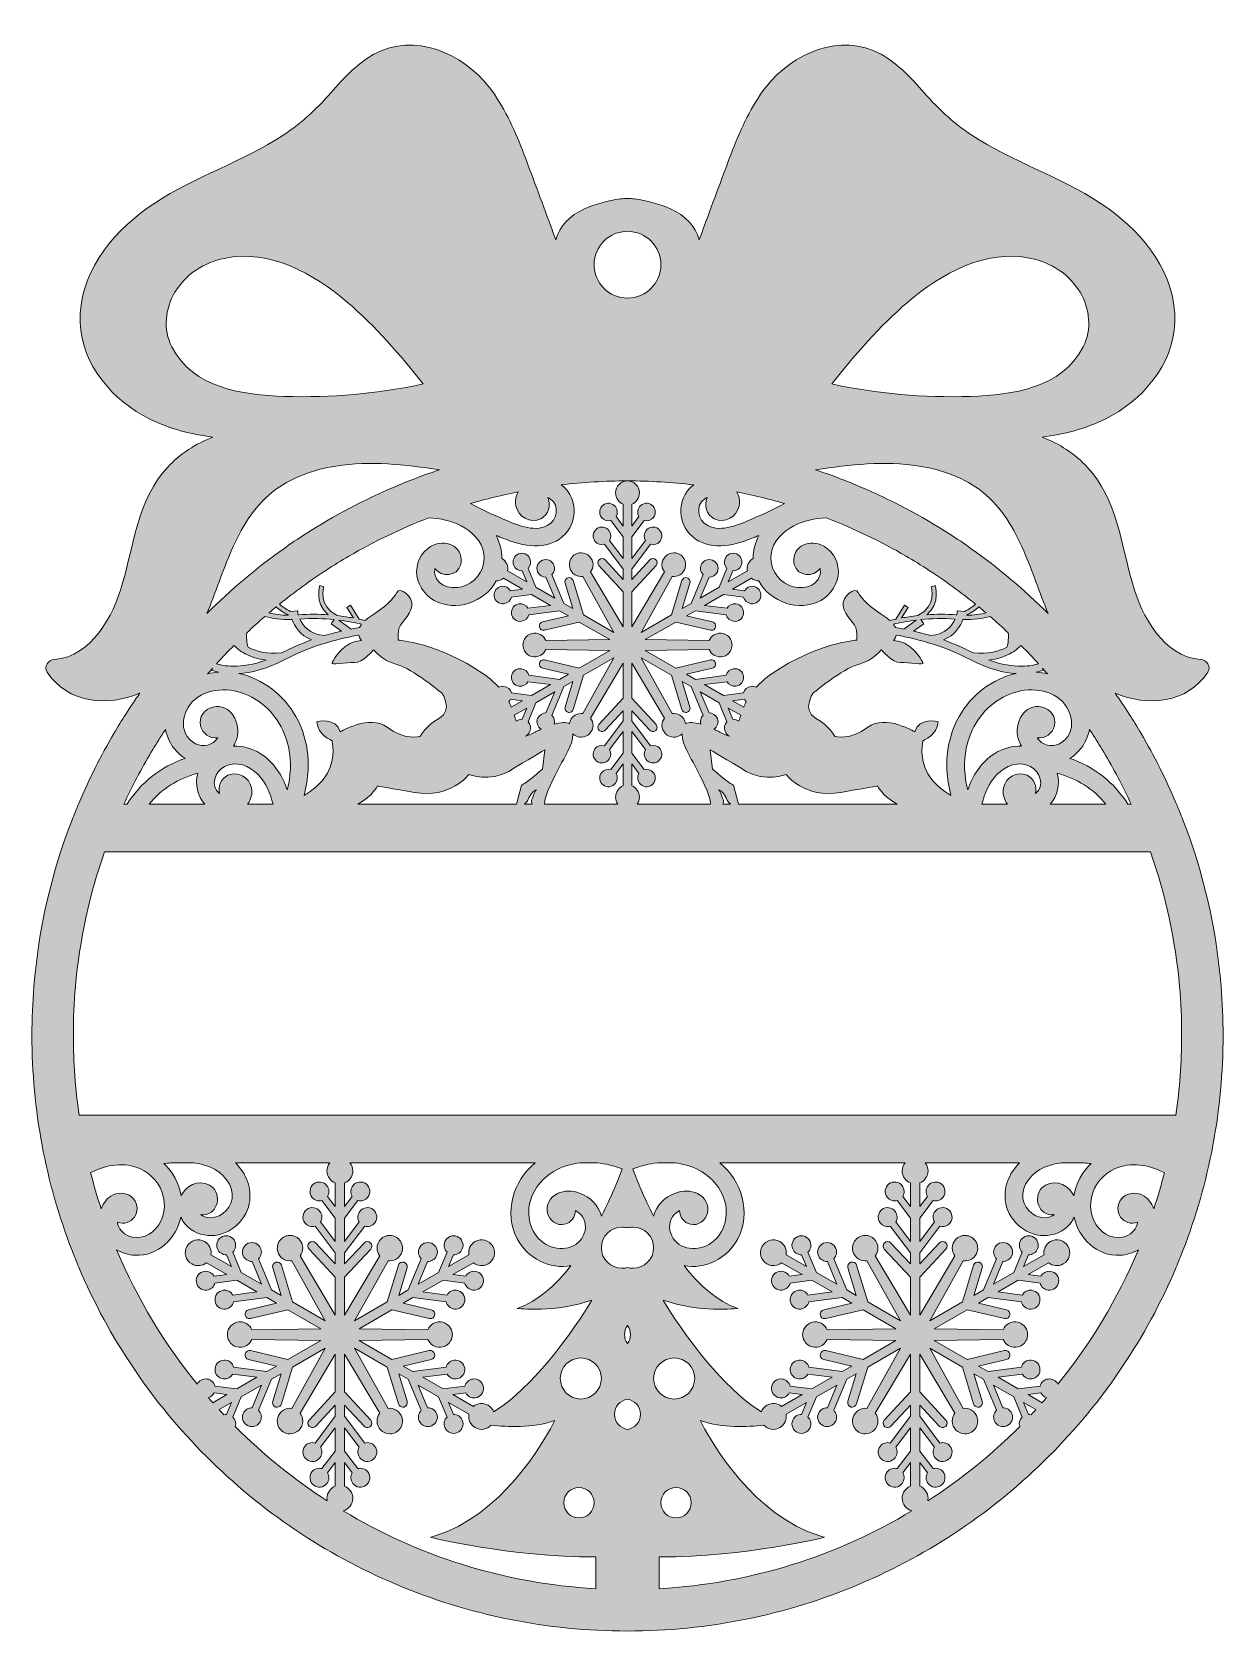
# Model space of a CAD drawing. Extents: x 245 to 395, y -200 to 2.
import ezdxf

# ---------------------------------------------------------------- set-up
doc = ezdxf.new("R2010")
doc.units = 0
doc.header["$MEASUREMENT"] = 0
doc.layers.add('Layer 1', color=7, linetype='Continuous', lineweight=0)

msp = doc.modelspace()

# ---------------------------------------------------------------- hatches: boundary and pattern name
at = {"layer": 'Layer 1', "true_color": 0x000000, "transparency": 33554687}
h = msp.add_hatch(color=18, dxfattribs=at)
h.dxf.hatch_style = 2
edge = h.paths.add_edge_path()
edge.add_spline(control_points=[(389.18, -134.93), (389.18, -134.93), (320, -134.93), (320, -134.93), (320, -134.93), (250.82, -134.93), (250.82, -134.93), (250.34, -131.65), (250.09, -128.29), (250.09, -124.87), (250.09, -122.79), (250.18, -120.74), (250.36, -118.71), (250.88, -112.82), (252.13, -107.14), (254.02, -101.76), (254.02, -101.76), (254.02, -101.76), (254.02, -101.76), (254.02, -101.76), (320, -101.76), (320, -101.76), (320, -101.76), (385.98, -101.76), (385.98, -101.76), (385.98, -101.76), (385.98, -101.76), (385.98, -101.76), (387.87, -107.14), (389.12, -112.82), (389.64, -118.71), (389.82, -120.74), (389.91, -122.79), (389.91, -124.87), (389.91, -128.29), (389.66, -131.65), (389.18, -134.93)], knot_values=[0, 0, 0, 0, 1, 1, 1, 2, 2, 2, 3, 3, 3, 4, 4, 4, 5, 5, 5, 6, 6, 6, 7, 7, 7, 8, 8, 8, 9, 9, 9, 10, 10, 10, 11, 11, 11, 12, 12, 12, 12], degree=3, periodic=0)
edge = h.paths.add_edge_path()
edge.add_spline(control_points=[(386.4, -146.75), (386.13, -146.01), (385.63, -145.35), (384.9, -145.01), (384.02, -144.61), (382.98, -144.76), (382.33, -145.5), (381.05, -146.97), (382.62, -149.17), (384.35, -148.44), (384.28, -148.83), (384.11, -149.21), (383.86, -149.51), (382.9, -150.71), (381.02, -150.57), (379.91, -149.66), (378.68, -148.63), (378.19, -146.88), (378.52, -145.34), (378.88, -143.68), (379.99, -142.37), (381.54, -141.69), (383.49, -140.85), (385.72, -141.17), (387.56, -142.13), (387.62, -142.15), (387.68, -142.18), (387.73, -142.2), (387.34, -143.74), (386.89, -145.26), (386.4, -146.75)], knot_values=[0, 0, 0, 0, 1, 1, 1, 2, 2, 2, 3, 3, 3, 4, 4, 4, 5, 5, 5, 6, 6, 6, 7, 7, 7, 8, 8, 8, 9, 9, 9, 10, 10, 10, 10], degree=3, periodic=0)
edge = h.paths.add_edge_path()
edge.add_spline(control_points=[(373.73, -147.5), (373.77, -147.49), (373.8, -147.49), (373.83, -147.48), (373.64, -147.64), (373.4, -147.75), (373.16, -147.81), (371.66, -148.19), (370.12, -146.99), (369.89, -145.5), (369.62, -143.71), (371.07, -142.18), (372.59, -141.52), (373.29, -141.22), (374.02, -141.05), (374.77, -140.96), (374.77, -140.96), (377.61, -140.96), (377.61, -140.96), (377.9, -140.99), (378.19, -141.02), (378.48, -141.05), (377.33, -142.13), (376.56, -143.56), (376.3, -145.11), (376.25, -145.01), (376.2, -144.91), (376.15, -144.82), (375.36, -143.49), (373.45, -142.95), (372.28, -144.13), (371.08, -145.34), (371.91, -147.69), (373.73, -147.5)], knot_values=[0, 0, 0, 0, 1, 1, 1, 2, 2, 2, 3, 3, 3, 4, 4, 4, 5, 5, 5, 6, 6, 6, 7, 7, 7, 8, 8, 8, 9, 9, 9, 10, 10, 10, 11, 11, 11, 11], degree=3, periodic=0)
edge = h.paths.add_edge_path()
edge.add_spline(control_points=[(384.42, -152.02), (381.83, -158.13), (378.4, -163.8), (374.28, -168.88), (374.06, -168.43), (373.57, -168.16), (373.05, -168.22), (372.55, -168.29), (372.17, -168.65), (372.05, -169.12), (372.05, -169.12), (369.3, -169.47), (369.3, -169.47), (369.3, -169.47), (366.74, -167.99), (366.74, -167.99), (366.74, -167.99), (369.8, -167.6), (369.8, -167.6), (370.03, -168.02), (370.5, -168.27), (371, -168.21), (371.65, -168.12), (372.12, -167.52), (372.03, -166.87), (371.95, -166.22), (371.35, -165.76), (370.7, -165.84), (370.2, -165.9), (369.81, -166.27), (369.69, -166.73), (369.69, -166.73), (365.49, -167.27), (365.49, -167.27), (365.49, -167.27), (364.29, -166.58), (364.29, -166.58), (364.29, -166.58), (367.81, -165.75), (367.81, -165.75), (368.12, -165.68), (368.31, -165.37), (368.24, -165.06), (368.17, -164.76), (367.86, -164.57), (367.55, -164.64), (367.55, -164.64), (362.84, -165.74), (362.84, -165.74), (362.84, -165.74), (358.69, -163.35), (358.69, -163.35), (358.69, -163.35), (367.39, -163.23), (367.39, -163.23), (367.52, -163.55), (367.75, -163.83), (368.07, -164.01), (368.84, -164.45), (369.82, -164.19), (370.26, -163.42), (370.41, -163.17), (370.48, -162.89), (370.47, -162.62), (370.48, -162.34), (370.41, -162.07), (370.26, -161.81), (369.82, -161.04), (368.84, -160.78), (368.07, -161.22), (367.75, -161.41), (367.52, -161.69), (367.39, -162.01), (367.39, -162.01), (358.69, -161.89), (358.69, -161.89), (358.69, -161.89), (362.84, -159.5), (362.84, -159.5), (362.84, -159.5), (367.55, -160.6), (367.55, -160.6), (367.6, -160.61), (367.64, -160.61), (367.68, -160.61), (367.94, -160.61), (368.18, -160.43), (368.24, -160.17), (368.31, -159.86), (368.12, -159.56), (367.81, -159.48), (367.81, -159.48), (364.29, -158.66), (364.29, -158.66), (364.29, -158.66), (365.49, -157.96), (365.49, -157.96), (365.49, -157.96), (369.69, -158.5), (369.69, -158.5), (369.81, -158.96), (370.2, -159.33), (370.7, -159.4), (371.35, -159.48), (371.95, -159.02), (372.03, -158.36), (372.12, -157.71), (371.65, -157.11), (371, -157.03), (370.5, -156.96), (370.03, -157.22), (369.8, -157.64), (369.8, -157.64), (366.74, -157.24), (366.74, -157.24), (366.74, -157.24), (369.3, -155.77), (369.3, -155.77), (369.3, -155.77), (372.05, -156.12), (372.05, -156.12), (372.17, -156.58), (372.55, -156.95), (373.05, -157.01), (373.71, -157.1), (374.31, -156.63), (374.39, -155.98), (374.47, -155.33), (374.01, -154.73), (373.36, -154.65), (372.86, -154.58), (372.39, -154.84), (372.16, -155.25), (372.16, -155.25), (370.54, -155.05), (370.54, -155.05), (370.54, -155.05), (373.13, -153.55), (373.13, -153.55), (373.63, -153.97), (374.37, -154.06), (374.97, -153.71), (375.75, -153.26), (376.02, -152.26), (375.57, -151.48), (375.12, -150.7), (374.12, -150.44), (373.35, -150.88), (372.74, -151.23), (372.44, -151.91), (372.55, -152.56), (372.55, -152.56), (369.97, -154.05), (369.97, -154.05), (369.97, -154.05), (370.6, -152.55), (370.6, -152.55), (371.07, -152.56), (371.53, -152.28), (371.73, -151.82), (371.98, -151.21), (371.69, -150.51), (371.08, -150.25), (370.48, -150), (369.78, -150.29), (369.52, -150.9), (369.33, -151.36), (369.45, -151.88), (369.79, -152.21), (369.79, -152.21), (368.72, -154.77), (368.72, -154.77), (368.72, -154.77), (366.16, -156.25), (366.16, -156.25), (366.16, -156.25), (367.36, -153.4), (367.36, -153.4), (367.83, -153.41), (368.29, -153.13), (368.48, -152.67), (368.74, -152.06), (368.45, -151.36), (367.84, -151.1), (367.23, -150.85), (366.53, -151.14), (366.28, -151.75), (366.09, -152.21), (366.21, -152.73), (366.55, -153.06), (366.55, -153.06), (364.92, -156.97), (364.92, -156.97), (364.92, -156.97), (363.71, -157.67), (363.71, -157.67), (363.71, -157.67), (364.76, -154.2), (364.76, -154.2), (364.85, -153.9), (364.68, -153.58), (364.38, -153.49), (364.08, -153.39), (363.76, -153.57), (363.67, -153.87), (363.67, -153.87), (362.26, -158.5), (362.26, -158.5), (362.26, -158.5), (358.12, -160.89), (358.12, -160.89), (358.12, -160.89), (362.36, -153.31), (362.36, -153.31), (362.7, -153.35), (363.06, -153.29), (363.38, -153.11), (364.15, -152.66), (364.41, -151.68), (363.97, -150.92), (363.82, -150.66), (363.62, -150.46), (363.38, -150.33), (363.26, -150.26), (363.13, -150.2), (363, -150.17), (362.86, -150.13), (362.72, -150.11), (362.57, -150.11), (361.69, -150.11), (360.97, -150.83), (360.97, -151.71), (360.97, -152.08), (361.1, -152.42), (361.31, -152.7), (361.31, -152.7), (356.86, -160.16), (356.86, -160.16), (356.86, -160.16), (356.86, -155.38), (356.86, -155.38), (356.86, -155.38), (360.17, -151.85), (360.17, -151.85), (360.38, -151.62), (360.37, -151.26), (360.14, -151.04), (359.91, -150.82), (359.55, -150.84), (359.33, -151.07), (359.33, -151.07), (356.86, -153.71), (356.86, -153.71), (356.86, -153.71), (356.86, -152.32), (356.86, -152.32), (356.86, -152.32), (359.42, -148.95), (359.42, -148.95), (359.88, -149.08), (360.39, -148.93), (360.7, -148.52), (361.1, -148), (361, -147.25), (360.47, -146.85), (359.95, -146.45), (359.2, -146.55), (358.8, -147.08), (358.5, -147.48), (358.48, -148.01), (358.73, -148.42), (358.73, -148.42), (356.86, -150.88), (356.86, -150.88), (356.86, -150.88), (356.86, -147.92), (356.86, -147.92), (356.86, -147.92), (358.54, -145.71), (358.54, -145.71), (359, -145.84), (359.51, -145.69), (359.81, -145.29), (360.21, -144.77), (360.11, -144.02), (359.59, -143.62), (359.07, -143.22), (358.32, -143.32), (357.92, -143.84), (357.61, -144.24), (357.6, -144.78), (357.85, -145.19), (357.85, -145.19), (356.86, -146.48), (356.86, -146.48), (356.86, -146.48), (356.86, -143.5), (356.86, -143.5), (357.47, -143.27), (357.91, -142.67), (357.91, -141.98), (357.91, -141.59), (357.78, -141.24), (357.56, -140.96), (357.56, -140.96), (369.45, -140.96), (369.45, -140.96), (368.11, -142.3), (367.34, -144.18), (367.72, -146.1), (368.18, -148.47), (370.52, -150.33), (372.95, -150.12), (374.2, -150.01), (375.4, -149.4), (376.08, -148.31), (376.18, -148.14), (376.26, -147.97), (376.33, -147.79), (376.9, -150.48), (379.26, -152.77), (382.12, -152.62), (382.97, -152.58), (383.77, -152.34), (384.46, -151.92), (384.45, -151.95), (384.43, -151.99), (384.42, -152.02)], knot_values=[0, 0, 0, 0, 1, 1, 1, 2, 2, 2, 3, 3, 3, 4, 4, 4, 5, 5, 5, 6, 6, 6, 7, 7, 7, 8, 8, 8, 9, 9, 9, 10, 10, 10, 11, 11, 11, 12, 12, 12, 13, 13, 13, 14, 14, 14, 15, 15, 15, 16, 16, 16, 17, 17, 17, 18, 18, 18, 19, 19, 19, 20, 20, 20, 21, 21, 21, 22, 22, 22, 23, 23, 23, 24, 24, 24, 25, 25, 25, 26, 26, 26, 27, 27, 27, 28, 28, 28, 29, 29, 29, 30, 30, 30, 31, 31, 31, 32, 32, 32, 33, 33, 33, 34, 34, 34, 35, 35, 35, 36, 36, 36, 37, 37, 37, 38, 38, 38, 39, 39, 39, 40, 40, 40, 41, 41, 41, 42, 42, 42, 43, 43, 43, 44, 44, 44, 45, 45, 45, 46, 46, 46, 47, 47, 47, 48, 48, 48, 49, 49, 49, 50, 50, 50, 51, 51, 51, 52, 52, 52, 53, 53, 53, 54, 54, 54, 55, 55, 55, 56, 56, 56, 57, 57, 57, 58, 58, 58, 59, 59, 59, 60, 60, 60, 61, 61, 61, 62, 62, 62, 63, 63, 63, 64, 64, 64, 65, 65, 65, 66, 66, 66, 67, 67, 67, 68, 68, 68, 69, 69, 69, 70, 70, 70, 71, 71, 71, 72, 72, 72, 73, 73, 73, 74, 74, 74, 75, 75, 75, 76, 76, 76, 77, 77, 77, 78, 78, 78, 79, 79, 79, 80, 80, 80, 81, 81, 81, 82, 82, 82, 83, 83, 83, 84, 84, 84, 85, 85, 85, 86, 86, 86, 87, 87, 87, 88, 88, 88, 89, 89, 89, 90, 90, 90, 91, 91, 91, 92, 92, 92, 93, 93, 93, 94, 94, 94, 95, 95, 95, 96, 96, 96, 97, 97, 97, 98, 98, 98, 99, 99, 99, 100, 100, 100, 101, 101, 101, 102, 102, 102, 103, 103, 103, 104, 104, 104, 105, 105, 105, 106, 106, 106, 107, 107, 107, 108, 108, 108, 109, 109, 109, 109], degree=3, periodic=0)
edge = h.paths.add_edge_path()
edge.add_spline(control_points=[(372.3, -171.21), (372.3, -171.21), (370.54, -170.19), (370.54, -170.19), (370.54, -170.19), (372.16, -169.98), (372.16, -169.98), (372.31, -170.26), (372.57, -170.46), (372.87, -170.55), (372.68, -170.77), (372.49, -170.99), (372.3, -171.21)], knot_values=[0, 0, 0, 0, 1, 1, 1, 2, 2, 2, 3, 3, 3, 4, 4, 4, 4], degree=3, periodic=0)
edge = h.paths.add_edge_path()
edge.add_spline(control_points=[(370.91, -172.72), (370.81, -172.7), (370.71, -172.68), (370.6, -172.69), (370.6, -172.69), (369.97, -171.18), (369.97, -171.18), (369.97, -171.18), (371.52, -172.07), (371.52, -172.07), (371.32, -172.29), (371.12, -172.51), (370.91, -172.72)], knot_values=[0, 0, 0, 0, 1, 1, 1, 2, 2, 2, 3, 3, 3, 4, 4, 4, 4], degree=3, periodic=0)
edge = h.paths.add_edge_path()
edge.add_spline(control_points=[(369.48, -174.21), (365.96, -177.73), (362.07, -180.89), (357.88, -183.6), (357.9, -183.49), (357.91, -183.38), (357.91, -183.26), (357.91, -182.56), (357.47, -181.97), (356.86, -181.73), (356.86, -181.73), (356.86, -178.75), (356.86, -178.75), (356.86, -178.75), (357.85, -180.05), (357.85, -180.05), (357.6, -180.46), (357.61, -180.99), (357.92, -181.39), (358.32, -181.92), (359.07, -182.02), (359.59, -181.62), (360.11, -181.22), (360.21, -180.47), (359.81, -179.94), (359.51, -179.54), (359, -179.39), (358.54, -179.52), (358.54, -179.52), (356.86, -177.31), (356.86, -177.31), (356.86, -177.31), (356.86, -174.36), (356.86, -174.36), (356.86, -174.36), (358.73, -176.82), (358.73, -176.82), (358.48, -177.22), (358.5, -177.76), (358.8, -178.16), (359.2, -178.68), (359.95, -178.78), (360.47, -178.38), (361, -177.98), (361.1, -177.24), (360.7, -176.71), (360.39, -176.31), (359.88, -176.16), (359.42, -176.29), (359.42, -176.29), (356.86, -172.92), (356.86, -172.92), (356.86, -172.92), (356.86, -171.53), (356.86, -171.53), (356.86, -171.53), (359.33, -174.17), (359.33, -174.17), (359.45, -174.29), (359.6, -174.35), (359.75, -174.35), (359.89, -174.35), (360.03, -174.3), (360.14, -174.2), (360.37, -173.98), (360.38, -173.62), (360.17, -173.39), (360.17, -173.39), (356.86, -169.85), (356.86, -169.85), (356.86, -169.85), (356.86, -165.07), (356.86, -165.07), (356.86, -165.07), (361.31, -172.54), (361.31, -172.54), (361.1, -172.81), (360.97, -173.15), (360.97, -173.52), (360.97, -174.41), (361.69, -175.13), (362.57, -175.13), (362.87, -175.13), (363.14, -175.05), (363.38, -174.91), (363.62, -174.77), (363.82, -174.57), (363.97, -174.32), (364.41, -173.55), (364.15, -172.57), (363.38, -172.13), (363.06, -171.94), (362.7, -171.88), (362.36, -171.93), (362.36, -171.93), (358.12, -164.34), (358.12, -164.34), (358.12, -164.34), (362.26, -166.73), (362.26, -166.73), (362.26, -166.73), (363.67, -171.37), (363.67, -171.37), (363.74, -171.61), (363.97, -171.77), (364.21, -171.77), (364.27, -171.77), (364.32, -171.77), (364.38, -171.75), (364.68, -171.66), (364.85, -171.34), (364.76, -171.03), (364.76, -171.03), (363.71, -167.57), (363.71, -167.57), (363.71, -167.57), (364.92, -168.26), (364.92, -168.26), (364.92, -168.26), (366.55, -172.17), (366.55, -172.17), (366.21, -172.5), (366.09, -173.02), (366.28, -173.49), (366.53, -174.1), (367.23, -174.38), (367.84, -174.13), (368.45, -173.88), (368.74, -173.18), (368.48, -172.57), (368.29, -172.1), (367.83, -171.83), (367.36, -171.84), (367.36, -171.84), (366.16, -168.98), (366.16, -168.98), (366.16, -168.98), (368.72, -170.46), (368.72, -170.46), (368.72, -170.46), (369.79, -173.02), (369.79, -173.02), (369.48, -173.32), (369.35, -173.78), (369.48, -174.21)], knot_values=[0, 0, 0, 0, 1, 1, 1, 2, 2, 2, 3, 3, 3, 4, 4, 4, 5, 5, 5, 6, 6, 6, 7, 7, 7, 8, 8, 8, 9, 9, 9, 10, 10, 10, 11, 11, 11, 12, 12, 12, 13, 13, 13, 14, 14, 14, 15, 15, 15, 16, 16, 16, 17, 17, 17, 18, 18, 18, 19, 19, 19, 20, 20, 20, 21, 21, 21, 22, 22, 22, 23, 23, 23, 24, 24, 24, 25, 25, 25, 26, 26, 26, 27, 27, 27, 28, 28, 28, 29, 29, 29, 30, 30, 30, 31, 31, 31, 32, 32, 32, 33, 33, 33, 34, 34, 34, 35, 35, 35, 36, 36, 36, 37, 37, 37, 38, 38, 38, 39, 39, 39, 40, 40, 40, 41, 41, 41, 42, 42, 42, 43, 43, 43, 44, 44, 44, 45, 45, 45, 46, 46, 46, 47, 47, 47, 48, 48, 48, 48], degree=3, periodic=0)
edge = h.paths.add_edge_path()
edge.add_spline(control_points=[(324.01, -194.66), (324.01, -194.66), (324.01, -190.66), (324.01, -190.66), (334.96, -190.66), (344.86, -188.18), (344.86, -188.18), (344.7, -188.14), (344.54, -188.09), (344.39, -188.05), (335.9, -185.47), (330.65, -176.27), (329.45, -173.98), (329.28, -173.64), (329.19, -173.46), (329.19, -173.46), (332.04, -174.43), (335.13, -174.29), (337.19, -174.02), (337.69, -174.59), (338.54, -174.74), (339.22, -174.35), (339.83, -174), (340.12, -173.32), (340.01, -172.67), (340.01, -172.67), (342.6, -171.18), (342.6, -171.18), (342.6, -171.18), (341.97, -172.69), (341.97, -172.69), (341.49, -172.68), (341.03, -172.95), (340.84, -173.42), (340.59, -174.03), (340.87, -174.73), (341.48, -174.98), (342.09, -175.23), (342.79, -174.95), (343.04, -174.34), (343.24, -173.87), (343.11, -173.35), (342.77, -173.02), (342.77, -173.02), (343.84, -170.46), (343.84, -170.46), (343.84, -170.46), (346.4, -168.98), (346.4, -168.98), (346.4, -168.98), (345.21, -171.84), (345.21, -171.84), (344.73, -171.83), (344.28, -172.1), (344.08, -172.57), (343.83, -173.18), (344.12, -173.88), (344.72, -174.13), (345.33, -174.38), (346.03, -174.1), (346.29, -173.49), (346.48, -173.02), (346.36, -172.5), (346.01, -172.17), (346.01, -172.17), (347.65, -168.26), (347.65, -168.26), (347.65, -168.26), (348.85, -167.57), (348.85, -167.57), (348.85, -167.57), (347.8, -171.03), (347.8, -171.03), (347.71, -171.34), (347.88, -171.66), (348.19, -171.75), (348.24, -171.77), (348.3, -171.77), (348.35, -171.77), (348.6, -171.77), (348.82, -171.61), (348.9, -171.37), (348.9, -171.37), (350.3, -166.73), (350.3, -166.73), (350.3, -166.73), (354.44, -164.34), (354.44, -164.34), (354.44, -164.34), (350.2, -171.93), (350.2, -171.93), (349.86, -171.88), (349.5, -171.94), (349.18, -172.13), (348.42, -172.57), (348.15, -173.55), (348.6, -174.32), (348.74, -174.57), (348.95, -174.77), (349.19, -174.91), (349.42, -175.05), (349.7, -175.13), (349.99, -175.13), (350.88, -175.13), (351.6, -174.41), (351.6, -173.52), (351.6, -173.15), (351.47, -172.81), (351.26, -172.54), (351.26, -172.54), (355.71, -165.07), (355.71, -165.07), (355.71, -165.07), (355.71, -169.85), (355.71, -169.85), (355.71, -169.85), (352.4, -173.39), (352.4, -173.39), (352.18, -173.62), (352.19, -173.98), (352.42, -174.2), (352.53, -174.3), (352.67, -174.35), (352.81, -174.35), (352.97, -174.35), (353.12, -174.29), (353.23, -174.17), (353.23, -174.17), (355.71, -171.53), (355.71, -171.53), (355.71, -171.53), (355.71, -172.92), (355.71, -172.92), (355.71, -172.92), (353.14, -176.29), (353.14, -176.29), (352.68, -176.16), (352.17, -176.31), (351.87, -176.71), (351.47, -177.24), (351.57, -177.98), (352.09, -178.38), (352.62, -178.78), (353.36, -178.68), (353.76, -178.16), (354.07, -177.76), (354.08, -177.22), (353.84, -176.82), (353.84, -176.82), (355.71, -174.36), (355.71, -174.36), (355.71, -174.36), (355.71, -177.31), (355.71, -177.31), (355.71, -177.31), (354.03, -179.52), (354.03, -179.52), (353.57, -179.39), (353.06, -179.54), (352.75, -179.94), (352.35, -180.47), (352.45, -181.22), (352.98, -181.62), (353.5, -182.02), (354.25, -181.92), (354.65, -181.39), (354.96, -180.99), (354.97, -180.46), (354.72, -180.05), (354.72, -180.05), (355.71, -178.75), (355.71, -178.75), (355.71, -178.75), (355.71, -181.73), (355.71, -181.73), (355.09, -181.97), (354.65, -182.56), (354.65, -183.26), (354.65, -184.03), (355.18, -184.66), (355.89, -184.84), (346.47, -190.5), (335.61, -194.01), (324.01, -194.66)], knot_values=[0, 0, 0, 0, 1, 1, 1, 2, 2, 2, 3, 3, 3, 4, 4, 4, 5, 5, 5, 6, 6, 6, 7, 7, 7, 8, 8, 8, 9, 9, 9, 10, 10, 10, 11, 11, 11, 12, 12, 12, 13, 13, 13, 14, 14, 14, 15, 15, 15, 16, 16, 16, 17, 17, 17, 18, 18, 18, 19, 19, 19, 20, 20, 20, 21, 21, 21, 22, 22, 22, 23, 23, 23, 24, 24, 24, 25, 25, 25, 26, 26, 26, 27, 27, 27, 28, 28, 28, 29, 29, 29, 30, 30, 30, 31, 31, 31, 32, 32, 32, 33, 33, 33, 34, 34, 34, 35, 35, 35, 36, 36, 36, 37, 37, 37, 38, 38, 38, 39, 39, 39, 40, 40, 40, 41, 41, 41, 42, 42, 42, 43, 43, 43, 44, 44, 44, 45, 45, 45, 46, 46, 46, 47, 47, 47, 48, 48, 48, 49, 49, 49, 50, 50, 50, 51, 51, 51, 52, 52, 52, 53, 53, 53, 54, 54, 54, 55, 55, 55, 56, 56, 56, 57, 57, 57, 58, 58, 58, 59, 59, 59, 60, 60, 60, 61, 61, 61, 61], degree=3, periodic=0)
edge = h.paths.add_edge_path()
edge.add_spline(control_points=[(328.04, -183.82), (328.04, -184.88), (327.18, -185.74), (326.13, -185.74), (325.07, -185.74), (324.21, -184.88), (324.21, -183.82), (324.21, -182.76), (325.07, -181.91), (326.13, -181.91), (327.18, -181.91), (328.04, -182.76), (328.04, -183.82)], knot_values=[0, 0, 0, 0, 1, 1, 1, 2, 2, 2, 3, 3, 3, 4, 4, 4, 4], degree=3, periodic=0)
edge = h.paths.add_edge_path()
edge.add_spline(control_points=[(325.89, -165.56), (327.32, -165.56), (328.48, -166.72), (328.48, -168.15), (328.48, -169.59), (327.32, -170.75), (325.89, -170.75), (324.46, -170.75), (323.3, -169.59), (323.3, -168.15), (323.3, -166.72), (324.46, -165.56), (325.89, -165.56)], knot_values=[0, 0, 0, 0, 1, 1, 1, 2, 2, 2, 3, 3, 3, 4, 4, 4, 4], degree=3, periodic=0)
edge = h.paths.add_edge_path()
edge.add_spline(control_points=[(332.21, -145.6), (332.83, -147.56), (332.3, -149.82), (330.58, -151.06), (329.03, -152.17), (326.49, -152.04), (325.58, -150.17), (325.17, -149.3), (325.21, -148.19), (325.9, -147.48), (326.09, -147.28), (326.32, -147.11), (326.58, -146.99), (326.57, -147.78), (327.12, -148.51), (327.93, -148.71), (328.89, -148.94), (329.87, -148.23), (330.1, -147.3), (330.35, -146.29), (329.74, -145.27), (328.85, -144.83), (328, -144.41), (326.93, -144.45), (326.06, -144.77), (324.68, -145.28), (323.68, -146.34), (323.27, -147.68), (322.09, -145.35), (321.22, -143.18), (320.67, -141.7), (321.69, -141.34), (322.75, -141.07), (323.82, -140.96), (323.82, -140.96), (325.98, -140.96), (325.98, -140.96), (326.47, -141.02), (326.96, -141.11), (327.45, -141.25), (329.61, -141.87), (331.53, -143.4), (332.21, -145.6)], knot_values=[0, 0, 0, 0, 1, 1, 1, 2, 2, 2, 3, 3, 3, 4, 4, 4, 5, 5, 5, 6, 6, 6, 7, 7, 7, 8, 8, 8, 9, 9, 9, 10, 10, 10, 11, 11, 11, 12, 12, 12, 13, 13, 13, 14, 14, 14, 14], degree=3, periodic=0)
edge = h.paths.add_edge_path()
edge.add_spline(control_points=[(355.71, -143.5), (355.71, -143.5), (355.71, -146.48), (355.71, -146.48), (355.71, -146.48), (354.72, -145.19), (354.72, -145.19), (354.97, -144.78), (354.96, -144.24), (354.65, -143.84), (354.25, -143.32), (353.5, -143.22), (352.98, -143.62), (352.45, -144.02), (352.35, -144.77), (352.75, -145.29), (353.06, -145.69), (353.57, -145.84), (354.03, -145.71), (354.03, -145.71), (355.71, -147.92), (355.71, -147.92), (355.71, -147.92), (355.71, -150.88), (355.71, -150.88), (355.71, -150.88), (353.84, -148.42), (353.84, -148.42), (354.08, -148.01), (354.07, -147.48), (353.76, -147.08), (353.36, -146.55), (352.62, -146.45), (352.09, -146.85), (351.57, -147.25), (351.47, -148), (351.87, -148.52), (352.17, -148.93), (352.68, -149.08), (353.14, -148.95), (353.14, -148.95), (355.71, -152.32), (355.71, -152.32), (355.71, -152.32), (355.71, -153.71), (355.71, -153.71), (355.71, -153.71), (353.23, -151.07), (353.23, -151.07), (353.02, -150.84), (352.65, -150.82), (352.42, -151.04), (352.19, -151.26), (352.18, -151.62), (352.4, -151.85), (352.4, -151.85), (355.71, -155.38), (355.71, -155.38), (355.71, -155.38), (355.71, -160.16), (355.71, -160.16), (355.71, -160.16), (351.26, -152.7), (351.26, -152.7), (351.47, -152.42), (351.6, -152.08), (351.6, -151.71), (351.6, -150.83), (350.88, -150.11), (349.99, -150.11), (349.7, -150.11), (349.42, -150.19), (349.19, -150.33), (349.07, -150.4), (348.96, -150.48), (348.86, -150.58), (348.76, -150.68), (348.67, -150.79), (348.6, -150.92), (348.15, -151.68), (348.42, -152.66), (349.18, -153.11), (349.5, -153.29), (349.86, -153.35), (350.2, -153.31), (350.2, -153.31), (354.44, -160.89), (354.44, -160.89), (354.44, -160.89), (350.3, -158.5), (350.3, -158.5), (350.3, -158.5), (348.9, -153.87), (348.9, -153.87), (348.81, -153.57), (348.49, -153.39), (348.19, -153.49), (347.88, -153.58), (347.71, -153.9), (347.8, -154.2), (347.8, -154.2), (348.85, -157.67), (348.85, -157.67), (348.85, -157.67), (347.65, -156.97), (347.65, -156.97), (347.65, -156.97), (346.01, -153.06), (346.01, -153.06), (346.36, -152.73), (346.48, -152.21), (346.29, -151.75), (346.03, -151.14), (345.33, -150.85), (344.72, -151.1), (344.12, -151.36), (343.83, -152.06), (344.08, -152.67), (344.28, -153.13), (344.73, -153.41), (345.21, -153.4), (345.21, -153.4), (346.4, -156.25), (346.4, -156.25), (346.4, -156.25), (343.84, -154.77), (343.84, -154.77), (343.84, -154.77), (342.77, -152.21), (342.77, -152.21), (343.11, -151.88), (343.24, -151.36), (343.04, -150.9), (342.79, -150.29), (342.09, -150), (341.48, -150.25), (340.87, -150.51), (340.59, -151.21), (340.84, -151.82), (341.03, -152.28), (341.49, -152.56), (341.97, -152.55), (341.97, -152.55), (342.6, -154.05), (342.6, -154.05), (342.6, -154.05), (340.01, -152.56), (340.01, -152.56), (340.12, -151.91), (339.83, -151.23), (339.22, -150.88), (338.44, -150.44), (337.44, -150.7), (336.99, -151.48), (336.54, -152.26), (336.81, -153.26), (337.59, -153.71), (338.2, -154.06), (338.93, -153.97), (339.44, -153.55), (339.44, -153.55), (342.02, -155.05), (342.02, -155.05), (342.02, -155.05), (340.41, -155.25), (340.41, -155.25), (340.18, -154.84), (339.71, -154.58), (339.21, -154.65), (338.55, -154.73), (338.09, -155.33), (338.18, -155.98), (338.26, -156.63), (338.86, -157.1), (339.51, -157.01), (340.01, -156.95), (340.4, -156.58), (340.52, -156.12), (340.52, -156.12), (343.27, -155.77), (343.27, -155.77), (343.27, -155.77), (345.83, -157.24), (345.83, -157.24), (345.83, -157.24), (342.76, -157.64), (342.76, -157.64), (342.53, -157.22), (342.07, -156.96), (341.56, -157.03), (340.91, -157.11), (340.45, -157.71), (340.53, -158.36), (340.62, -159.02), (341.22, -159.48), (341.87, -159.4), (342.37, -159.33), (342.76, -158.96), (342.87, -158.5), (342.87, -158.5), (347.07, -157.96), (347.07, -157.96), (347.07, -157.96), (348.28, -158.66), (348.28, -158.66), (348.28, -158.66), (344.75, -159.48), (344.75, -159.48), (344.45, -159.56), (344.25, -159.86), (344.33, -160.17), (344.39, -160.43), (344.62, -160.61), (344.88, -160.61), (344.93, -160.61), (344.97, -160.61), (345.01, -160.6), (345.01, -160.6), (349.73, -159.5), (349.73, -159.5), (349.73, -159.5), (353.87, -161.89), (353.87, -161.89), (353.87, -161.89), (345.18, -162.01), (345.18, -162.01), (345.05, -161.69), (344.82, -161.41), (344.5, -161.22), (343.73, -160.78), (342.75, -161.04), (342.31, -161.81), (342.16, -162.07), (342.09, -162.34), (342.09, -162.62), (342.09, -162.89), (342.16, -163.17), (342.31, -163.42), (342.75, -164.19), (343.73, -164.45), (344.5, -164.01), (344.82, -163.83), (345.05, -163.55), (345.18, -163.23), (345.18, -163.23), (353.87, -163.35), (353.87, -163.35), (353.87, -163.35), (349.73, -165.74), (349.73, -165.74), (349.73, -165.74), (345.01, -164.64), (345.01, -164.64), (344.71, -164.57), (344.4, -164.76), (344.33, -165.06), (344.25, -165.37), (344.45, -165.68), (344.75, -165.75), (344.75, -165.75), (348.28, -166.58), (348.28, -166.58), (348.28, -166.58), (347.07, -167.27), (347.07, -167.27), (347.07, -167.27), (342.87, -166.73), (342.87, -166.73), (342.76, -166.27), (342.37, -165.9), (341.87, -165.84), (341.22, -165.76), (340.62, -166.22), (340.53, -166.87), (340.45, -167.52), (340.91, -168.12), (341.56, -168.21), (342.07, -168.27), (342.53, -168.02), (342.76, -167.6), (342.76, -167.6), (345.83, -167.99), (345.83, -167.99), (345.83, -167.99), (343.27, -169.47), (343.27, -169.47), (343.27, -169.47), (340.52, -169.12), (340.52, -169.12), (340.4, -168.65), (340.01, -168.29), (339.51, -168.22), (338.86, -168.14), (338.26, -168.6), (338.18, -169.25), (338.09, -169.91), (338.55, -170.51), (339.21, -170.59), (339.71, -170.65), (340.18, -170.4), (340.41, -169.98), (340.41, -169.98), (342.02, -170.19), (342.02, -170.19), (342.02, -170.19), (339.44, -171.68), (339.44, -171.68), (338.93, -171.26), (338.2, -171.18), (337.59, -171.53), (337.26, -171.72), (337.02, -172.02), (336.89, -172.35), (330.48, -168.44), (324.48, -158.26), (324.48, -158.26), (328.95, -159.91), (333.9, -159.32), (333.9, -159.32), (331.31, -158.42), (329.04, -156.37), (327.13, -153.91), (329.77, -154.48), (332.64, -152.98), (333.92, -150.53), (335.61, -147.28), (334.46, -143.22), (331.66, -140.96), (331.66, -140.96), (355.01, -140.96), (355.01, -140.96), (354.79, -141.24), (354.65, -141.59), (354.65, -141.98), (354.65, -142.67), (355.09, -143.27), (355.71, -143.5)], knot_values=[0, 0, 0, 0, 1, 1, 1, 2, 2, 2, 3, 3, 3, 4, 4, 4, 5, 5, 5, 6, 6, 6, 7, 7, 7, 8, 8, 8, 9, 9, 9, 10, 10, 10, 11, 11, 11, 12, 12, 12, 13, 13, 13, 14, 14, 14, 15, 15, 15, 16, 16, 16, 17, 17, 17, 18, 18, 18, 19, 19, 19, 20, 20, 20, 21, 21, 21, 22, 22, 22, 23, 23, 23, 24, 24, 24, 25, 25, 25, 26, 26, 26, 27, 27, 27, 28, 28, 28, 29, 29, 29, 30, 30, 30, 31, 31, 31, 32, 32, 32, 33, 33, 33, 34, 34, 34, 35, 35, 35, 36, 36, 36, 37, 37, 37, 38, 38, 38, 39, 39, 39, 40, 40, 40, 41, 41, 41, 42, 42, 42, 43, 43, 43, 44, 44, 44, 45, 45, 45, 46, 46, 46, 47, 47, 47, 48, 48, 48, 49, 49, 49, 50, 50, 50, 51, 51, 51, 52, 52, 52, 53, 53, 53, 54, 54, 54, 55, 55, 55, 56, 56, 56, 57, 57, 57, 58, 58, 58, 59, 59, 59, 60, 60, 60, 61, 61, 61, 62, 62, 62, 63, 63, 63, 64, 64, 64, 65, 65, 65, 66, 66, 66, 67, 67, 67, 68, 68, 68, 69, 69, 69, 70, 70, 70, 71, 71, 71, 72, 72, 72, 73, 73, 73, 74, 74, 74, 75, 75, 75, 76, 76, 76, 77, 77, 77, 78, 78, 78, 79, 79, 79, 80, 80, 80, 81, 81, 81, 82, 82, 82, 83, 83, 83, 84, 84, 84, 85, 85, 85, 86, 86, 86, 87, 87, 87, 88, 88, 88, 89, 89, 89, 90, 90, 90, 91, 91, 91, 92, 92, 92, 93, 93, 93, 94, 94, 94, 95, 95, 95, 96, 96, 96, 97, 97, 97, 98, 98, 98, 99, 99, 99, 100, 100, 100, 101, 101, 101, 102, 102, 102, 103, 103, 103, 104, 104, 104, 105, 105, 105, 106, 106, 106, 107, 107, 107, 108, 108, 108, 109, 109, 109, 110, 110, 110, 111, 111, 111, 112, 112, 112, 112], degree=3, periodic=0)
edge = h.paths.add_edge_path()
edge.add_spline(control_points=[(320.71, -154.25), (320.46, -154.25), (320.22, -154.22), (320, -154.16), (319.78, -154.22), (319.54, -154.25), (319.29, -154.25), (317.86, -154.25), (316.7, -153.09), (316.7, -151.66), (316.7, -150.23), (317.86, -149.07), (319.29, -149.07), (319.54, -149.07), (319.78, -149.11), (320, -149.17), (320.22, -149.11), (320.46, -149.07), (320.71, -149.07), (322.14, -149.07), (323.3, -150.23), (323.3, -151.66), (323.3, -153.09), (322.14, -154.25), (320.71, -154.25)], knot_values=[0, 0, 0, 0, 1, 1, 1, 2, 2, 2, 3, 3, 3, 4, 4, 4, 5, 5, 5, 6, 6, 6, 7, 7, 7, 8, 8, 8, 8], degree=3, periodic=0)
edge = h.paths.add_edge_path()
edge.add_spline(control_points=[(319.62, -162.62), (319.62, -162.19), (319.76, -161.79), (320, -161.47), (320.24, -161.79), (320.38, -162.19), (320.38, -162.62), (320.38, -163.05), (320.24, -163.44), (320, -163.76), (319.76, -163.44), (319.62, -163.05), (319.62, -162.62)], knot_values=[0, 0, 0, 0, 1, 1, 1, 2, 2, 2, 3, 3, 3, 4, 4, 4, 4], degree=3, periodic=0)
edge = h.paths.add_edge_path()
edge.add_spline(control_points=[(320, -174.57), (319.07, -174.44), (318.35, -173.64), (318.35, -172.67), (318.35, -171.7), (319.07, -170.91), (320, -170.78), (320.93, -170.91), (321.65, -171.7), (321.65, -172.67), (321.65, -173.64), (320.93, -174.44), (320, -174.57)], knot_values=[0, 0, 0, 0, 1, 1, 1, 2, 2, 2, 3, 3, 3, 4, 4, 4, 4], degree=3, periodic=0)
edge = h.paths.add_edge_path()
edge.add_spline(control_points=[(314.11, -170.75), (312.68, -170.75), (311.52, -169.59), (311.52, -168.15), (311.52, -166.72), (312.68, -165.56), (314.11, -165.56), (315.54, -165.56), (316.7, -166.72), (316.7, -168.15), (316.7, -169.59), (315.54, -170.75), (314.11, -170.75)], knot_values=[0, 0, 0, 0, 1, 1, 1, 2, 2, 2, 3, 3, 3, 4, 4, 4, 4], degree=3, periodic=0)
edge = h.paths.add_edge_path()
edge.add_spline(control_points=[(311.96, -183.82), (311.96, -182.76), (312.82, -181.91), (313.87, -181.91), (314.93, -181.91), (315.79, -182.76), (315.79, -183.82), (315.79, -184.88), (314.93, -185.74), (313.87, -185.74), (312.82, -185.74), (311.96, -184.88), (311.96, -183.82)], knot_values=[0, 0, 0, 0, 1, 1, 1, 2, 2, 2, 3, 3, 3, 4, 4, 4, 4], degree=3, periodic=0)
edge = h.paths.add_edge_path()
edge.add_spline(control_points=[(309.9, -147.3), (310.13, -148.23), (311.11, -148.94), (312.07, -148.71), (312.88, -148.51), (313.43, -147.78), (313.42, -146.99), (313.68, -147.11), (313.91, -147.28), (314.1, -147.48), (314.79, -148.19), (314.83, -149.3), (314.42, -150.17), (313.51, -152.04), (310.97, -152.17), (309.42, -151.06), (307.7, -149.82), (307.17, -147.56), (307.79, -145.6), (308.47, -143.4), (310.39, -141.87), (312.55, -141.25), (313.04, -141.11), (313.53, -141.02), (314.02, -140.96), (314.02, -140.96), (316.18, -140.96), (316.18, -140.96), (317.25, -141.07), (318.31, -141.34), (319.33, -141.7), (318.78, -143.18), (317.91, -145.35), (316.73, -147.68), (316.32, -146.34), (315.32, -145.28), (313.94, -144.77), (313.07, -144.45), (312, -144.41), (311.15, -144.83), (310.26, -145.27), (309.65, -146.29), (309.9, -147.3)], knot_values=[0, 0, 0, 0, 1, 1, 1, 2, 2, 2, 3, 3, 3, 4, 4, 4, 5, 5, 5, 6, 6, 6, 7, 7, 7, 8, 8, 8, 9, 9, 9, 10, 10, 10, 11, 11, 11, 12, 12, 12, 13, 13, 13, 14, 14, 14, 14], degree=3, periodic=0)
edge = h.paths.add_edge_path()
edge.add_spline(control_points=[(287.58, -151.04), (287.35, -150.82), (286.98, -150.84), (286.77, -151.07), (286.77, -151.07), (284.29, -153.71), (284.29, -153.71), (284.29, -153.71), (284.29, -152.32), (284.29, -152.32), (284.29, -152.32), (286.86, -148.95), (286.86, -148.95), (287.32, -149.08), (287.83, -148.93), (288.13, -148.52), (288.53, -148), (288.43, -147.25), (287.91, -146.85), (287.38, -146.45), (286.64, -146.55), (286.24, -147.08), (285.93, -147.48), (285.92, -148.01), (286.16, -148.42), (286.16, -148.42), (284.29, -150.88), (284.29, -150.88), (284.29, -150.88), (284.29, -147.92), (284.29, -147.92), (284.29, -147.92), (285.97, -145.71), (285.97, -145.71), (286.43, -145.84), (286.94, -145.69), (287.25, -145.29), (287.65, -144.77), (287.55, -144.02), (287.02, -143.62), (286.5, -143.22), (285.75, -143.32), (285.35, -143.84), (285.04, -144.24), (285.03, -144.78), (285.28, -145.19), (285.28, -145.19), (284.29, -146.48), (284.29, -146.48), (284.29, -146.48), (284.29, -143.5), (284.29, -143.5), (284.91, -143.27), (285.35, -142.67), (285.35, -141.98), (285.35, -141.59), (285.21, -141.24), (284.99, -140.96), (284.99, -140.96), (308.34, -140.96), (308.34, -140.96), (305.54, -143.22), (304.39, -147.28), (306.08, -150.53), (307.36, -152.98), (310.23, -154.48), (312.87, -153.91), (310.96, -156.37), (308.69, -158.42), (306.1, -159.32), (306.1, -159.32), (311.05, -159.91), (315.52, -158.26), (315.52, -158.26), (309.52, -168.44), (303.11, -172.35), (302.98, -172.02), (302.74, -171.72), (302.41, -171.53), (301.8, -171.18), (301.07, -171.26), (300.56, -171.68), (300.56, -171.68), (297.98, -170.19), (297.98, -170.19), (297.98, -170.19), (299.59, -169.98), (299.59, -169.98), (299.82, -170.4), (300.29, -170.65), (300.79, -170.59), (301.45, -170.51), (301.91, -169.91), (301.82, -169.25), (301.74, -168.6), (301.14, -168.14), (300.49, -168.22), (299.99, -168.29), (299.6, -168.65), (299.48, -169.12), (299.48, -169.12), (296.73, -169.47), (296.73, -169.47), (296.73, -169.47), (294.17, -167.99), (294.17, -167.99), (294.17, -167.99), (297.24, -167.6), (297.24, -167.6), (297.47, -168.02), (297.93, -168.27), (298.44, -168.21), (299.09, -168.12), (299.55, -167.52), (299.47, -166.87), (299.38, -166.22), (298.78, -165.76), (298.13, -165.84), (297.63, -165.9), (297.24, -166.27), (297.13, -166.73), (297.13, -166.73), (292.93, -167.27), (292.93, -167.27), (292.93, -167.27), (291.72, -166.58), (291.72, -166.58), (291.72, -166.58), (295.25, -165.75), (295.25, -165.75), (295.55, -165.68), (295.75, -165.37), (295.67, -165.06), (295.6, -164.76), (295.29, -164.57), (294.99, -164.64), (294.99, -164.64), (290.27, -165.74), (290.27, -165.74), (290.27, -165.74), (286.13, -163.35), (286.13, -163.35), (286.13, -163.35), (294.82, -163.23), (294.82, -163.23), (294.95, -163.55), (295.18, -163.83), (295.5, -164.01), (296.27, -164.45), (297.25, -164.19), (297.69, -163.42), (297.84, -163.17), (297.91, -162.89), (297.91, -162.62), (297.91, -162.34), (297.84, -162.07), (297.69, -161.81), (297.25, -161.04), (296.27, -160.78), (295.5, -161.22), (295.18, -161.41), (294.95, -161.69), (294.82, -162.01), (294.82, -162.01), (286.13, -161.89), (286.13, -161.89), (286.13, -161.89), (290.27, -159.5), (290.27, -159.5), (290.27, -159.5), (294.99, -160.6), (294.99, -160.6), (295.03, -160.61), (295.07, -160.61), (295.12, -160.61), (295.38, -160.61), (295.61, -160.43), (295.67, -160.17), (295.75, -159.86), (295.55, -159.56), (295.25, -159.48), (295.25, -159.48), (291.72, -158.66), (291.72, -158.66), (291.72, -158.66), (292.93, -157.96), (292.93, -157.96), (292.93, -157.96), (297.13, -158.5), (297.13, -158.5), (297.24, -158.96), (297.63, -159.33), (298.13, -159.4), (298.78, -159.48), (299.38, -159.02), (299.47, -158.36), (299.55, -157.71), (299.09, -157.11), (298.44, -157.03), (297.93, -156.96), (297.47, -157.22), (297.24, -157.64), (297.24, -157.64), (294.17, -157.24), (294.17, -157.24), (294.17, -157.24), (296.73, -155.77), (296.73, -155.77), (296.73, -155.77), (299.48, -156.12), (299.48, -156.12), (299.6, -156.58), (299.99, -156.95), (300.49, -157.01), (301.14, -157.1), (301.74, -156.63), (301.82, -155.98), (301.91, -155.33), (301.45, -154.73), (300.79, -154.65), (300.29, -154.58), (299.82, -154.84), (299.59, -155.25), (299.59, -155.25), (297.98, -155.05), (297.98, -155.05), (297.98, -155.05), (300.56, -153.55), (300.56, -153.55), (301.07, -153.97), (301.8, -154.06), (302.41, -153.71), (303.19, -153.26), (303.46, -152.26), (303.01, -151.48), (302.56, -150.7), (301.56, -150.44), (300.78, -150.88), (300.17, -151.23), (299.88, -151.91), (299.99, -152.56), (299.99, -152.56), (297.4, -154.05), (297.4, -154.05), (297.4, -154.05), (298.03, -152.55), (298.03, -152.55), (298.51, -152.56), (298.97, -152.28), (299.16, -151.82), (299.41, -151.21), (299.13, -150.51), (298.52, -150.25), (297.91, -150), (297.21, -150.29), (296.96, -150.9), (296.76, -151.36), (296.89, -151.88), (297.23, -152.21), (297.23, -152.21), (296.16, -154.77), (296.16, -154.77), (296.16, -154.77), (293.6, -156.25), (293.6, -156.25), (293.6, -156.25), (294.79, -153.4), (294.79, -153.4), (295.27, -153.41), (295.72, -153.13), (295.92, -152.67), (296.17, -152.06), (295.88, -151.36), (295.28, -151.1), (294.67, -150.85), (293.97, -151.14), (293.71, -151.75), (293.52, -152.21), (293.64, -152.73), (293.99, -153.06), (293.99, -153.06), (292.35, -156.97), (292.35, -156.97), (292.35, -156.97), (291.15, -157.67), (291.15, -157.67), (291.15, -157.67), (292.2, -154.2), (292.2, -154.2), (292.29, -153.9), (292.12, -153.58), (291.81, -153.49), (291.51, -153.39), (291.19, -153.57), (291.1, -153.87), (291.1, -153.87), (289.7, -158.5), (289.7, -158.5), (289.7, -158.5), (285.56, -160.89), (285.56, -160.89), (285.56, -160.89), (289.8, -153.31), (289.8, -153.31), (290.14, -153.35), (290.5, -153.29), (290.82, -153.11), (291.58, -152.66), (291.85, -151.68), (291.4, -150.92), (291.33, -150.79), (291.24, -150.68), (291.14, -150.58), (291.04, -150.48), (290.93, -150.4), (290.81, -150.33), (290.58, -150.19), (290.3, -150.11), (290.01, -150.11), (289.12, -150.11), (288.4, -150.83), (288.4, -151.71), (288.4, -152.08), (288.53, -152.42), (288.74, -152.7), (288.74, -152.7), (284.29, -160.16), (284.29, -160.16), (284.29, -160.16), (284.29, -155.38), (284.29, -155.38), (284.29, -155.38), (287.6, -151.85), (287.6, -151.85), (287.82, -151.62), (287.81, -151.26), (287.58, -151.04)], knot_values=[0, 0, 0, 0, 1, 1, 1, 2, 2, 2, 3, 3, 3, 4, 4, 4, 5, 5, 5, 6, 6, 6, 7, 7, 7, 8, 8, 8, 9, 9, 9, 10, 10, 10, 11, 11, 11, 12, 12, 12, 13, 13, 13, 14, 14, 14, 15, 15, 15, 16, 16, 16, 17, 17, 17, 18, 18, 18, 19, 19, 19, 20, 20, 20, 21, 21, 21, 22, 22, 22, 23, 23, 23, 24, 24, 24, 25, 25, 25, 26, 26, 26, 27, 27, 27, 28, 28, 28, 29, 29, 29, 30, 30, 30, 31, 31, 31, 32, 32, 32, 33, 33, 33, 34, 34, 34, 35, 35, 35, 36, 36, 36, 37, 37, 37, 38, 38, 38, 39, 39, 39, 40, 40, 40, 41, 41, 41, 42, 42, 42, 43, 43, 43, 44, 44, 44, 45, 45, 45, 46, 46, 46, 47, 47, 47, 48, 48, 48, 49, 49, 49, 50, 50, 50, 51, 51, 51, 52, 52, 52, 53, 53, 53, 54, 54, 54, 55, 55, 55, 56, 56, 56, 57, 57, 57, 58, 58, 58, 59, 59, 59, 60, 60, 60, 61, 61, 61, 62, 62, 62, 63, 63, 63, 64, 64, 64, 65, 65, 65, 66, 66, 66, 67, 67, 67, 68, 68, 68, 69, 69, 69, 70, 70, 70, 71, 71, 71, 72, 72, 72, 73, 73, 73, 74, 74, 74, 75, 75, 75, 76, 76, 76, 77, 77, 77, 78, 78, 78, 79, 79, 79, 80, 80, 80, 81, 81, 81, 82, 82, 82, 83, 83, 83, 84, 84, 84, 85, 85, 85, 86, 86, 86, 87, 87, 87, 88, 88, 88, 89, 89, 89, 90, 90, 90, 91, 91, 91, 92, 92, 92, 93, 93, 93, 94, 94, 94, 95, 95, 95, 96, 96, 96, 97, 97, 97, 98, 98, 98, 99, 99, 99, 100, 100, 100, 101, 101, 101, 102, 102, 102, 103, 103, 103, 104, 104, 104, 105, 105, 105, 106, 106, 106, 107, 107, 107, 108, 108, 108, 109, 109, 109, 110, 110, 110, 111, 111, 111, 112, 112, 112, 112], degree=3, periodic=0)
edge = h.paths.add_edge_path()
edge.add_spline(control_points=[(315.99, -194.66), (304.39, -194.01), (293.53, -190.5), (284.11, -184.84), (284.82, -184.66), (285.35, -184.03), (285.35, -183.26), (285.35, -182.56), (284.91, -181.97), (284.29, -181.73), (284.29, -181.73), (284.29, -178.75), (284.29, -178.75), (284.29, -178.75), (285.28, -180.05), (285.28, -180.05), (285.03, -180.46), (285.04, -180.99), (285.35, -181.39), (285.75, -181.92), (286.5, -182.02), (287.02, -181.62), (287.55, -181.22), (287.65, -180.47), (287.25, -179.94), (286.94, -179.54), (286.43, -179.39), (285.97, -179.52), (285.97, -179.52), (284.29, -177.31), (284.29, -177.31), (284.29, -177.31), (284.29, -174.36), (284.29, -174.36), (284.29, -174.36), (286.16, -176.82), (286.16, -176.82), (285.92, -177.22), (285.93, -177.76), (286.24, -178.16), (286.64, -178.68), (287.38, -178.78), (287.91, -178.38), (288.43, -177.98), (288.53, -177.24), (288.13, -176.71), (287.83, -176.31), (287.32, -176.16), (286.86, -176.29), (286.86, -176.29), (284.29, -172.92), (284.29, -172.92), (284.29, -172.92), (284.29, -171.53), (284.29, -171.53), (284.29, -171.53), (286.77, -174.17), (286.77, -174.17), (286.88, -174.29), (287.03, -174.35), (287.19, -174.35), (287.33, -174.35), (287.47, -174.3), (287.58, -174.2), (287.81, -173.98), (287.82, -173.62), (287.6, -173.39), (287.6, -173.39), (284.29, -169.85), (284.29, -169.85), (284.29, -169.85), (284.29, -165.07), (284.29, -165.07), (284.29, -165.07), (288.74, -172.54), (288.74, -172.54), (288.53, -172.81), (288.4, -173.15), (288.4, -173.52), (288.4, -174.41), (289.12, -175.13), (290.01, -175.13), (290.3, -175.13), (290.58, -175.05), (290.81, -174.91), (291.05, -174.77), (291.26, -174.57), (291.4, -174.32), (291.85, -173.55), (291.58, -172.57), (290.82, -172.13), (290.5, -171.94), (290.14, -171.88), (289.8, -171.93), (289.8, -171.93), (285.56, -164.34), (285.56, -164.34), (285.56, -164.34), (289.7, -166.73), (289.7, -166.73), (289.7, -166.73), (291.1, -171.37), (291.1, -171.37), (291.18, -171.61), (291.4, -171.77), (291.65, -171.77), (291.7, -171.77), (291.76, -171.77), (291.81, -171.75), (292.12, -171.66), (292.29, -171.34), (292.2, -171.03), (292.2, -171.03), (291.15, -167.57), (291.15, -167.57), (291.15, -167.57), (292.35, -168.26), (292.35, -168.26), (292.35, -168.26), (293.99, -172.17), (293.99, -172.17), (293.64, -172.5), (293.52, -173.02), (293.71, -173.49), (293.97, -174.1), (294.67, -174.38), (295.28, -174.13), (295.88, -173.88), (296.17, -173.18), (295.92, -172.57), (295.72, -172.1), (295.27, -171.83), (294.79, -171.84), (294.79, -171.84), (293.6, -168.98), (293.6, -168.98), (293.6, -168.98), (296.16, -170.46), (296.16, -170.46), (296.16, -170.46), (297.23, -173.02), (297.23, -173.02), (296.89, -173.35), (296.76, -173.87), (296.96, -174.34), (297.21, -174.95), (297.91, -175.23), (298.52, -174.98), (299.13, -174.73), (299.41, -174.03), (299.16, -173.42), (298.97, -172.95), (298.51, -172.68), (298.03, -172.69), (298.03, -172.69), (297.4, -171.18), (297.4, -171.18), (297.4, -171.18), (299.99, -172.67), (299.99, -172.67), (299.88, -173.32), (300.17, -174), (300.78, -174.35), (301.46, -174.74), (302.31, -174.59), (302.81, -174.02), (304.87, -174.29), (307.96, -174.43), (310.81, -173.46), (310.81, -173.46), (310.72, -173.64), (310.55, -173.98), (309.35, -176.27), (304.1, -185.47), (295.61, -188.05), (295.46, -188.09), (295.3, -188.14), (295.14, -188.18), (295.14, -188.18), (305.04, -190.66), (315.99, -190.66), (315.99, -190.66), (315.99, -194.66), (315.99, -194.66)], knot_values=[0, 0, 0, 0, 1, 1, 1, 2, 2, 2, 3, 3, 3, 4, 4, 4, 5, 5, 5, 6, 6, 6, 7, 7, 7, 8, 8, 8, 9, 9, 9, 10, 10, 10, 11, 11, 11, 12, 12, 12, 13, 13, 13, 14, 14, 14, 15, 15, 15, 16, 16, 16, 17, 17, 17, 18, 18, 18, 19, 19, 19, 20, 20, 20, 21, 21, 21, 22, 22, 22, 23, 23, 23, 24, 24, 24, 25, 25, 25, 26, 26, 26, 27, 27, 27, 28, 28, 28, 29, 29, 29, 30, 30, 30, 31, 31, 31, 32, 32, 32, 33, 33, 33, 34, 34, 34, 35, 35, 35, 36, 36, 36, 37, 37, 37, 38, 38, 38, 39, 39, 39, 40, 40, 40, 41, 41, 41, 42, 42, 42, 43, 43, 43, 44, 44, 44, 45, 45, 45, 46, 46, 46, 47, 47, 47, 48, 48, 48, 49, 49, 49, 50, 50, 50, 51, 51, 51, 52, 52, 52, 53, 53, 53, 54, 54, 54, 55, 55, 55, 56, 56, 56, 57, 57, 57, 58, 58, 58, 59, 59, 59, 60, 60, 60, 61, 61, 61, 61], degree=3, periodic=0)
edge = h.paths.add_edge_path()
edge.add_spline(control_points=[(283.14, -146.48), (283.14, -146.48), (282.15, -145.19), (282.15, -145.19), (282.4, -144.78), (282.39, -144.24), (282.08, -143.84), (281.68, -143.32), (280.93, -143.22), (280.41, -143.62), (279.89, -144.02), (279.79, -144.77), (280.19, -145.29), (280.49, -145.69), (281, -145.84), (281.46, -145.71), (281.46, -145.71), (283.14, -147.92), (283.14, -147.92), (283.14, -147.92), (283.14, -150.88), (283.14, -150.88), (283.14, -150.88), (281.27, -148.42), (281.27, -148.42), (281.52, -148.01), (281.5, -147.48), (281.2, -147.08), (280.8, -146.55), (280.05, -146.45), (279.53, -146.85), (279, -147.25), (278.9, -148), (279.3, -148.52), (279.61, -148.93), (280.12, -149.08), (280.58, -148.95), (280.58, -148.95), (283.14, -152.32), (283.14, -152.32), (283.14, -152.32), (283.14, -153.71), (283.14, -153.71), (283.14, -153.71), (280.67, -151.07), (280.67, -151.07), (280.45, -150.84), (280.09, -150.82), (279.86, -151.04), (279.63, -151.26), (279.62, -151.62), (279.83, -151.85), (279.83, -151.85), (283.14, -155.38), (283.14, -155.38), (283.14, -155.38), (283.14, -160.16), (283.14, -160.16), (283.14, -160.16), (278.69, -152.7), (278.69, -152.7), (278.9, -152.42), (279.03, -152.08), (279.03, -151.71), (279.03, -150.83), (278.31, -150.11), (277.43, -150.11), (277.28, -150.11), (277.14, -150.13), (277, -150.17), (276.87, -150.2), (276.74, -150.26), (276.62, -150.33), (276.38, -150.46), (276.18, -150.66), (276.03, -150.92), (275.59, -151.68), (275.85, -152.66), (276.62, -153.11), (276.94, -153.29), (277.3, -153.35), (277.64, -153.31), (277.64, -153.31), (281.88, -160.89), (281.88, -160.89), (281.88, -160.89), (277.74, -158.5), (277.74, -158.5), (277.74, -158.5), (276.33, -153.87), (276.33, -153.87), (276.24, -153.57), (275.92, -153.39), (275.62, -153.49), (275.32, -153.58), (275.15, -153.9), (275.24, -154.2), (275.24, -154.2), (276.29, -157.67), (276.29, -157.67), (276.29, -157.67), (275.08, -156.97), (275.08, -156.97), (275.08, -156.97), (273.45, -153.06), (273.45, -153.06), (273.79, -152.73), (273.91, -152.21), (273.72, -151.75), (273.47, -151.14), (272.77, -150.85), (272.16, -151.1), (271.55, -151.36), (271.26, -152.06), (271.52, -152.67), (271.71, -153.13), (272.17, -153.41), (272.64, -153.4), (272.64, -153.4), (273.84, -156.25), (273.84, -156.25), (273.84, -156.25), (271.28, -154.77), (271.28, -154.77), (271.28, -154.77), (270.21, -152.21), (270.21, -152.21), (270.55, -151.88), (270.67, -151.36), (270.48, -150.9), (270.22, -150.29), (269.52, -150), (268.92, -150.25), (268.31, -150.51), (268.02, -151.21), (268.27, -151.82), (268.47, -152.28), (268.93, -152.56), (269.4, -152.55), (269.4, -152.55), (270.03, -154.05), (270.03, -154.05), (270.03, -154.05), (267.45, -152.56), (267.45, -152.56), (267.56, -151.91), (267.26, -151.23), (266.65, -150.88), (265.88, -150.44), (264.88, -150.7), (264.43, -151.48), (263.98, -152.26), (264.25, -153.26), (265.03, -153.71), (265.63, -154.06), (266.37, -153.97), (266.87, -153.55), (266.87, -153.55), (269.46, -155.05), (269.46, -155.05), (269.46, -155.05), (267.84, -155.25), (267.84, -155.25), (267.61, -154.84), (267.14, -154.58), (266.64, -154.65), (265.99, -154.73), (265.53, -155.33), (265.61, -155.98), (265.69, -156.63), (266.29, -157.1), (266.95, -157.01), (267.45, -156.95), (267.83, -156.58), (267.95, -156.12), (267.95, -156.12), (270.7, -155.77), (270.7, -155.77), (270.7, -155.77), (273.26, -157.24), (273.26, -157.24), (273.26, -157.24), (270.2, -157.64), (270.2, -157.64), (269.97, -157.22), (269.5, -156.96), (269, -157.03), (268.35, -157.11), (267.88, -157.71), (267.97, -158.36), (268.05, -159.02), (268.65, -159.48), (269.3, -159.4), (269.8, -159.33), (270.19, -158.96), (270.31, -158.5), (270.31, -158.5), (274.51, -157.96), (274.51, -157.96), (274.51, -157.96), (275.71, -158.66), (275.71, -158.66), (275.71, -158.66), (272.19, -159.48), (272.19, -159.48), (271.88, -159.56), (271.69, -159.86), (271.76, -160.17), (271.82, -160.43), (272.06, -160.61), (272.32, -160.61), (272.36, -160.61), (272.4, -160.61), (272.45, -160.6), (272.45, -160.6), (277.16, -159.5), (277.16, -159.5), (277.16, -159.5), (281.31, -161.89), (281.31, -161.89), (281.31, -161.89), (272.61, -162.01), (272.61, -162.01), (272.48, -161.69), (272.25, -161.41), (271.93, -161.22), (271.16, -160.78), (270.18, -161.04), (269.74, -161.81), (269.59, -162.07), (269.52, -162.34), (269.53, -162.62), (269.52, -162.89), (269.59, -163.17), (269.74, -163.42), (270.18, -164.19), (271.16, -164.45), (271.93, -164.01), (272.25, -163.83), (272.48, -163.55), (272.61, -163.23), (272.61, -163.23), (281.31, -163.35), (281.31, -163.35), (281.31, -163.35), (277.16, -165.74), (277.16, -165.74), (277.16, -165.74), (272.45, -164.64), (272.45, -164.64), (272.14, -164.57), (271.83, -164.76), (271.76, -165.06), (271.69, -165.37), (271.88, -165.68), (272.19, -165.75), (272.19, -165.75), (275.71, -166.58), (275.71, -166.58), (275.71, -166.58), (274.51, -167.27), (274.51, -167.27), (274.51, -167.27), (270.31, -166.73), (270.31, -166.73), (270.19, -166.27), (269.8, -165.9), (269.3, -165.84), (268.65, -165.76), (268.05, -166.22), (267.97, -166.87), (267.88, -167.52), (268.35, -168.12), (269, -168.21), (269.5, -168.27), (269.97, -168.02), (270.2, -167.6), (270.2, -167.6), (273.26, -167.99), (273.26, -167.99), (273.26, -167.99), (270.7, -169.47), (270.7, -169.47), (270.7, -169.47), (267.95, -169.12), (267.95, -169.12), (267.83, -168.65), (267.45, -168.29), (266.95, -168.22), (266.43, -168.16), (265.94, -168.43), (265.72, -168.88), (261.6, -163.8), (258.17, -158.13), (255.58, -152.02), (255.57, -151.99), (255.55, -151.95), (255.54, -151.92), (256.23, -152.34), (257.03, -152.58), (257.88, -152.62), (260.74, -152.77), (263.1, -150.48), (263.67, -147.79), (263.74, -147.97), (263.82, -148.14), (263.92, -148.31), (264.6, -149.4), (265.8, -150.01), (267.05, -150.12), (269.48, -150.33), (271.82, -148.47), (272.28, -146.1), (272.66, -144.18), (271.89, -142.3), (270.55, -140.96), (270.55, -140.96), (282.44, -140.96), (282.44, -140.96), (282.22, -141.24), (282.09, -141.59), (282.09, -141.98), (282.09, -142.67), (282.53, -143.27), (283.14, -143.5), (283.14, -143.5), (283.14, -146.48), (283.14, -146.48)], knot_values=[0, 0, 0, 0, 1, 1, 1, 2, 2, 2, 3, 3, 3, 4, 4, 4, 5, 5, 5, 6, 6, 6, 7, 7, 7, 8, 8, 8, 9, 9, 9, 10, 10, 10, 11, 11, 11, 12, 12, 12, 13, 13, 13, 14, 14, 14, 15, 15, 15, 16, 16, 16, 17, 17, 17, 18, 18, 18, 19, 19, 19, 20, 20, 20, 21, 21, 21, 22, 22, 22, 23, 23, 23, 24, 24, 24, 25, 25, 25, 26, 26, 26, 27, 27, 27, 28, 28, 28, 29, 29, 29, 30, 30, 30, 31, 31, 31, 32, 32, 32, 33, 33, 33, 34, 34, 34, 35, 35, 35, 36, 36, 36, 37, 37, 37, 38, 38, 38, 39, 39, 39, 40, 40, 40, 41, 41, 41, 42, 42, 42, 43, 43, 43, 44, 44, 44, 45, 45, 45, 46, 46, 46, 47, 47, 47, 48, 48, 48, 49, 49, 49, 50, 50, 50, 51, 51, 51, 52, 52, 52, 53, 53, 53, 54, 54, 54, 55, 55, 55, 56, 56, 56, 57, 57, 57, 58, 58, 58, 59, 59, 59, 60, 60, 60, 61, 61, 61, 62, 62, 62, 63, 63, 63, 64, 64, 64, 65, 65, 65, 66, 66, 66, 67, 67, 67, 68, 68, 68, 69, 69, 69, 70, 70, 70, 71, 71, 71, 72, 72, 72, 73, 73, 73, 74, 74, 74, 75, 75, 75, 76, 76, 76, 77, 77, 77, 78, 78, 78, 79, 79, 79, 80, 80, 80, 81, 81, 81, 82, 82, 82, 83, 83, 83, 84, 84, 84, 85, 85, 85, 86, 86, 86, 87, 87, 87, 88, 88, 88, 89, 89, 89, 90, 90, 90, 91, 91, 91, 92, 92, 92, 93, 93, 93, 94, 94, 94, 95, 95, 95, 96, 96, 96, 97, 97, 97, 98, 98, 98, 99, 99, 99, 100, 100, 100, 101, 101, 101, 102, 102, 102, 103, 103, 103, 104, 104, 104, 105, 105, 105, 106, 106, 106, 107, 107, 107, 108, 108, 108, 109, 109, 109, 109], degree=3, periodic=0)
edge = h.paths.add_edge_path()
edge.add_spline(control_points=[(283.14, -169.85), (283.14, -169.85), (279.83, -173.39), (279.83, -173.39), (279.62, -173.62), (279.63, -173.98), (279.86, -174.2), (279.97, -174.3), (280.11, -174.35), (280.25, -174.35), (280.4, -174.35), (280.55, -174.29), (280.67, -174.17), (280.67, -174.17), (283.14, -171.53), (283.14, -171.53), (283.14, -171.53), (283.14, -172.92), (283.14, -172.92), (283.14, -172.92), (280.58, -176.29), (280.58, -176.29), (280.12, -176.16), (279.61, -176.31), (279.3, -176.71), (278.9, -177.24), (279, -177.98), (279.53, -178.38), (280.05, -178.78), (280.8, -178.68), (281.2, -178.16), (281.5, -177.76), (281.52, -177.22), (281.27, -176.82), (281.27, -176.82), (283.14, -174.36), (283.14, -174.36), (283.14, -174.36), (283.14, -177.31), (283.14, -177.31), (283.14, -177.31), (281.46, -179.52), (281.46, -179.52), (281, -179.39), (280.49, -179.54), (280.19, -179.94), (279.79, -180.47), (279.89, -181.22), (280.41, -181.62), (280.93, -182.02), (281.68, -181.92), (282.08, -181.39), (282.39, -180.99), (282.4, -180.46), (282.15, -180.05), (282.15, -180.05), (283.14, -178.75), (283.14, -178.75), (283.14, -178.75), (283.14, -181.73), (283.14, -181.73), (282.53, -181.97), (282.09, -182.56), (282.09, -183.26), (282.09, -183.38), (282.1, -183.49), (282.12, -183.6), (277.93, -180.89), (274.04, -177.73), (270.52, -174.21), (270.65, -173.78), (270.52, -173.32), (270.21, -173.02), (270.21, -173.02), (271.28, -170.46), (271.28, -170.46), (271.28, -170.46), (273.84, -168.98), (273.84, -168.98), (273.84, -168.98), (272.64, -171.84), (272.64, -171.84), (272.17, -171.83), (271.71, -172.1), (271.52, -172.57), (271.26, -173.18), (271.55, -173.88), (272.16, -174.13), (272.77, -174.38), (273.47, -174.1), (273.72, -173.49), (273.91, -173.02), (273.79, -172.5), (273.45, -172.17), (273.45, -172.17), (275.08, -168.26), (275.08, -168.26), (275.08, -168.26), (276.29, -167.57), (276.29, -167.57), (276.29, -167.57), (275.24, -171.03), (275.24, -171.03), (275.15, -171.34), (275.32, -171.66), (275.62, -171.75), (275.68, -171.77), (275.73, -171.77), (275.79, -171.77), (276.03, -171.77), (276.26, -171.61), (276.33, -171.37), (276.33, -171.37), (277.74, -166.73), (277.74, -166.73), (277.74, -166.73), (281.88, -164.34), (281.88, -164.34), (281.88, -164.34), (277.64, -171.93), (277.64, -171.93), (277.3, -171.88), (276.94, -171.94), (276.62, -172.13), (275.85, -172.57), (275.59, -173.55), (276.03, -174.32), (276.18, -174.57), (276.38, -174.77), (276.62, -174.91), (276.86, -175.05), (277.13, -175.13), (277.43, -175.13), (278.31, -175.13), (279.03, -174.41), (279.03, -173.52), (279.03, -173.15), (278.9, -172.81), (278.69, -172.54), (278.69, -172.54), (283.14, -165.07), (283.14, -165.07), (283.14, -165.07), (283.14, -169.85), (283.14, -169.85)], knot_values=[0, 0, 0, 0, 1, 1, 1, 2, 2, 2, 3, 3, 3, 4, 4, 4, 5, 5, 5, 6, 6, 6, 7, 7, 7, 8, 8, 8, 9, 9, 9, 10, 10, 10, 11, 11, 11, 12, 12, 12, 13, 13, 13, 14, 14, 14, 15, 15, 15, 16, 16, 16, 17, 17, 17, 18, 18, 18, 19, 19, 19, 20, 20, 20, 21, 21, 21, 22, 22, 22, 23, 23, 23, 24, 24, 24, 25, 25, 25, 26, 26, 26, 27, 27, 27, 28, 28, 28, 29, 29, 29, 30, 30, 30, 31, 31, 31, 32, 32, 32, 33, 33, 33, 34, 34, 34, 35, 35, 35, 36, 36, 36, 37, 37, 37, 38, 38, 38, 39, 39, 39, 40, 40, 40, 41, 41, 41, 42, 42, 42, 43, 43, 43, 44, 44, 44, 45, 45, 45, 46, 46, 46, 47, 47, 47, 48, 48, 48, 48], degree=3, periodic=0)
edge = h.paths.add_edge_path()
edge.add_spline(control_points=[(269.4, -172.69), (269.29, -172.68), (269.19, -172.7), (269.09, -172.72), (268.88, -172.51), (268.68, -172.29), (268.48, -172.07), (268.48, -172.07), (270.03, -171.18), (270.03, -171.18), (270.03, -171.18), (269.4, -172.69), (269.4, -172.69)], knot_values=[0, 0, 0, 0, 1, 1, 1, 2, 2, 2, 3, 3, 3, 4, 4, 4, 4], degree=3, periodic=0)
edge = h.paths.add_edge_path()
edge.add_spline(control_points=[(267.13, -170.55), (267.43, -170.46), (267.69, -170.26), (267.84, -169.98), (267.84, -169.98), (269.46, -170.19), (269.46, -170.19), (269.46, -170.19), (267.7, -171.21), (267.7, -171.21), (267.51, -170.99), (267.32, -170.77), (267.13, -170.55)], knot_values=[0, 0, 0, 0, 1, 1, 1, 2, 2, 2, 3, 3, 3, 4, 4, 4, 4], degree=3, periodic=0)
edge = h.paths.add_edge_path()
edge.add_spline(control_points=[(267.72, -144.13), (266.55, -142.95), (264.64, -143.49), (263.85, -144.82), (263.8, -144.91), (263.75, -145.01), (263.7, -145.11), (263.44, -143.56), (262.67, -142.13), (261.52, -141.05), (261.81, -141.02), (262.1, -140.99), (262.39, -140.96), (262.39, -140.96), (265.23, -140.96), (265.23, -140.96), (265.98, -141.05), (266.71, -141.22), (267.41, -141.52), (268.93, -142.18), (270.38, -143.71), (270.11, -145.5), (269.88, -146.99), (268.34, -148.19), (266.84, -147.81), (266.6, -147.75), (266.36, -147.64), (266.17, -147.48), (266.2, -147.49), (266.23, -147.49), (266.27, -147.5), (268.09, -147.69), (268.92, -145.34), (267.72, -144.13)], knot_values=[0, 0, 0, 0, 1, 1, 1, 2, 2, 2, 3, 3, 3, 4, 4, 4, 5, 5, 5, 6, 6, 6, 7, 7, 7, 8, 8, 8, 9, 9, 9, 10, 10, 10, 11, 11, 11, 11], degree=3, periodic=0)
edge = h.paths.add_edge_path()
edge.add_spline(control_points=[(253.6, -146.75), (253.11, -145.26), (252.66, -143.74), (252.27, -142.2), (252.32, -142.18), (252.38, -142.15), (252.44, -142.13), (254.28, -141.17), (256.51, -140.85), (258.46, -141.69), (260.01, -142.37), (261.12, -143.68), (261.48, -145.34), (261.81, -146.88), (261.32, -148.63), (260.09, -149.66), (258.98, -150.57), (257.1, -150.71), (256.14, -149.51), (255.89, -149.21), (255.72, -148.83), (255.65, -148.44), (257.38, -149.17), (258.95, -146.97), (257.67, -145.5), (257.02, -144.76), (255.98, -144.61), (255.1, -145.01), (254.37, -145.35), (253.87, -146.01), (253.6, -146.75)], knot_values=[0, 0, 0, 0, 1, 1, 1, 2, 2, 2, 3, 3, 3, 4, 4, 4, 5, 5, 5, 6, 6, 6, 7, 7, 7, 8, 8, 8, 9, 9, 9, 10, 10, 10, 10], degree=3, periodic=0)
edge = h.paths.add_edge_path()
edge.add_spline(control_points=[(259.92, -89.16), (260.41, -88.34), (260.92, -87.53), (261.44, -86.73), (261.54, -86.58), (261.64, -86.44), (261.73, -86.29), (261.78, -86.59), (261.85, -86.88), (261.95, -87.17), (262.36, -88.33), (263.16, -89.33), (264.2, -89.95), (261.19, -90.95), (258.55, -93.03), (256.87, -95.73), (256.87, -95.73), (256.46, -95.73), (256.46, -95.73), (256.46, -95.73), (256.46, -95.73), (256.46, -95.73), (257.5, -93.47), (258.66, -91.28), (259.92, -89.16)], knot_values=[0, 0, 0, 0, 1, 1, 1, 2, 2, 2, 3, 3, 3, 4, 4, 4, 5, 5, 5, 6, 6, 6, 7, 7, 7, 8, 8, 8, 8], degree=3, periodic=0)
edge = h.paths.add_edge_path()
edge.add_spline(control_points=[(270.02, -63.77), (271.24, -61), (272.79, -58.31), (275.17, -56.39), (277.47, -54.55), (280.35, -53.56), (283.22, -53.09), (287.57, -52.38), (291.93, -52.92), (296.27, -53.57), (294.41, -54.19), (292.57, -54.88), (290.76, -55.65), (286.76, -57.34), (282.94, -59.36), (279.33, -61.68), (278.42, -62.27), (277.51, -62.88), (276.63, -63.51), (273.19, -65.95), (269.95, -68.68), (266.93, -71.69), (268.03, -69.07), (268.91, -66.32), (270.02, -63.77)], knot_values=[0, 0, 0, 0, 1, 1, 1, 2, 2, 2, 3, 3, 3, 4, 4, 4, 5, 5, 5, 6, 6, 6, 7, 7, 7, 8, 8, 8, 8], degree=3, periodic=0)
edge = h.paths.add_edge_path()
edge.add_spline(control_points=[(262.52, -38.07), (261.39, -35.85), (261.66, -33.27), (262.91, -31.16), (264.27, -28.88), (266.57, -27.45), (269.13, -26.9), (274.87, -25.68), (280.41, -28.83), (284.63, -32.41), (288.23, -35.47), (291.3, -39.07), (294.24, -42.74), (288.49, -43.96), (282.62, -44.5), (276.74, -44.31), (271.52, -44.14), (265.16, -43.27), (262.52, -38.07)], knot_values=[0, 0, 0, 0, 1, 1, 1, 2, 2, 2, 3, 3, 3, 4, 4, 4, 5, 5, 5, 6, 6, 6, 6], degree=3, periodic=0)
edge = h.paths.add_edge_path()
edge.add_spline(control_points=[(320, -23.49), (322.33, -23.49), (324.21, -25.37), (324.21, -27.7), (324.21, -30.02), (322.33, -31.91), (320, -31.91), (317.68, -31.91), (315.79, -30.02), (315.79, -27.7), (315.79, -25.37), (317.68, -23.49), (320, -23.49)], knot_values=[0, 0, 0, 0, 1, 1, 1, 2, 2, 2, 3, 3, 3, 4, 4, 4, 4], degree=3, periodic=0)
edge = h.paths.add_edge_path()
edge.add_spline(control_points=[(355.37, -32.41), (359.59, -28.83), (365.13, -25.68), (370.87, -26.9), (373.43, -27.45), (375.73, -28.88), (377.09, -31.16), (378.34, -33.27), (378.61, -35.85), (377.48, -38.07), (374.84, -43.27), (368.48, -44.14), (363.26, -44.31), (357.38, -44.5), (351.51, -43.96), (345.76, -42.74), (348.7, -39.07), (351.77, -35.47), (355.37, -32.41)], knot_values=[0, 0, 0, 0, 1, 1, 1, 2, 2, 2, 3, 3, 3, 4, 4, 4, 5, 5, 5, 6, 6, 6, 6], degree=3, periodic=0)
edge = h.paths.add_edge_path()
edge.add_spline(control_points=[(373.07, -71.7), (370.05, -68.68), (366.81, -65.95), (363.37, -63.51), (362.49, -62.88), (361.58, -62.27), (360.67, -61.68), (357.06, -59.36), (353.24, -57.34), (349.24, -55.65), (347.43, -54.88), (345.59, -54.19), (343.73, -53.57), (348.07, -52.92), (352.43, -52.38), (356.78, -53.09), (359.66, -53.56), (362.53, -54.55), (364.83, -56.39), (367.21, -58.31), (368.76, -61), (369.98, -63.77), (371.09, -66.32), (371.98, -69.07), (373.07, -71.7)], knot_values=[0, 0, 0, 0, 1, 1, 1, 2, 2, 2, 3, 3, 3, 4, 4, 4, 5, 5, 5, 6, 6, 6, 7, 7, 7, 8, 8, 8, 8], degree=3, periodic=0)
edge = h.paths.add_edge_path()
edge.add_spline(control_points=[(374.22, -91.84), (376.63, -92.46), (378.79, -93.82), (380.36, -95.73), (380.36, -95.73), (373.32, -95.73), (373.32, -95.73), (374.29, -94.69), (374.57, -93.19), (374.22, -91.84)], knot_values=[0, 0, 0, 0, 1, 1, 1, 2, 2, 2, 3, 3, 3, 3], degree=3, periodic=0)
edge = h.paths.add_edge_path()
edge.add_spline(control_points=[(274.41, -77.55), (271.16, -78.76), (268.84, -78.25), (268.14, -78.04), (268.86, -77.25), (269.59, -76.47), (270.35, -75.71), (270.71, -76.08), (271.15, -76.43), (271.71, -76.74), (271.74, -76.76), (271.76, -76.79), (271.8, -76.8), (271.8, -76.8), (271.8, -76.78), (271.8, -76.78), (272.49, -77.15), (273.35, -77.43), (274.41, -77.55)], knot_values=[0, 0, 0, 0, 1, 1, 1, 2, 2, 2, 3, 3, 3, 4, 4, 4, 5, 5, 5, 6, 6, 6, 6], degree=3, periodic=0)
edge = h.paths.add_edge_path()
edge.add_spline(control_points=[(277.71, -72.45), (278.01, -73.29), (278.67, -74.42), (280.13, -75.02), (278.91, -75.45), (277.63, -75.99), (276.36, -76.66), (274.46, -76.79), (273.11, -76.45), (272.16, -75.94), (271.99, -75.8), (271.91, -74.97), (271.97, -74.12), (272.72, -73.41), (273.48, -72.73), (274.25, -72.06), (275.18, -72.32), (276.32, -72.49), (277.71, -72.45)], knot_values=[0, 0, 0, 0, 1, 1, 1, 2, 2, 2, 3, 3, 3, 4, 4, 4, 5, 5, 5, 6, 6, 6, 6], degree=3, periodic=0)
edge = h.paths.add_edge_path()
edge.add_spline(control_points=[(277.24, -71.9), (276.29, -71.9), (275.47, -71.78), (274.77, -71.61), (275.07, -71.36), (275.37, -71.11), (275.67, -70.86), (276.08, -71.23), (276.6, -71.58), (277.24, -71.9)], knot_values=[0, 0, 0, 0, 1, 1, 1, 2, 2, 2, 3, 3, 3, 3], degree=3, periodic=0)
edge = h.paths.add_edge_path()
edge.add_spline(control_points=[(283.58, -72.52), (284.74, -72.66), (285.73, -72.85), (286.46, -73.02), (286.35, -73.16), (286.27, -73.31), (286.21, -73.45), (285.91, -73.5), (285.56, -73.56), (285.16, -73.64), (285.16, -73.64), (283.58, -72.52), (283.58, -72.52)], knot_values=[0, 0, 0, 0, 1, 1, 1, 2, 2, 2, 3, 3, 3, 4, 4, 4, 4], degree=3, periodic=0)
edge = h.paths.add_edge_path()
edge.add_spline(control_points=[(283.93, -73.9), (283.28, -74.05), (282.56, -74.24), (281.8, -74.47), (279.85, -74.29), (279.02, -73.23), (278.66, -72.39), (280.19, -72.27), (281.69, -72.32), (283.01, -72.46), (283.01, -72.46), (282.63, -72.98), (282.63, -72.98), (282.63, -72.98), (283.93, -73.9), (283.93, -73.9)], knot_values=[0, 0, 0, 0, 1, 1, 1, 2, 2, 2, 3, 3, 3, 4, 4, 4, 5, 5, 5, 5], degree=3, periodic=0)
edge = h.paths.add_edge_path()
edge.add_spline(control_points=[(305.34, -83.51), (305.24, -83.28), (305.13, -83.04), (305.01, -82.8), (305.1, -82.72), (305.18, -82.62), (305.25, -82.5), (305.25, -82.5), (306.75, -82.69), (306.75, -82.69), (306.75, -82.69), (305.34, -83.51), (305.34, -83.51)], knot_values=[0, 0, 0, 0, 1, 1, 1, 2, 2, 2, 3, 3, 3, 4, 4, 4, 4], degree=3, periodic=0)
edge = h.paths.add_edge_path()
edge.add_spline(control_points=[(307.28, -83.62), (307.28, -83.62), (306.7, -85.02), (306.7, -85.02), (306.42, -85.01), (306.16, -85.11), (305.95, -85.28), (305.88, -85.04), (305.81, -84.79), (305.72, -84.52), (305.72, -84.52), (307.28, -83.62), (307.28, -83.62)], knot_values=[0, 0, 0, 0, 1, 1, 1, 2, 2, 2, 3, 3, 3, 4, 4, 4, 4], degree=3, periodic=0)
edge = h.paths.add_edge_path()
edge.add_spline(control_points=[(309.11, -86.28), (308.71, -86.47), (308.28, -86.68), (307.85, -86.9), (307.54, -87.06), (307.29, -87.14), (307.1, -87.15), (307.36, -87.04), (307.58, -86.83), (307.7, -86.55), (307.88, -86.12), (307.76, -85.64), (307.45, -85.33), (307.45, -85.33), (308.44, -82.95), (308.44, -82.95), (308.44, -82.95), (310.82, -81.57), (310.82, -81.57), (310.82, -81.57), (309.71, -84.23), (309.71, -84.23), (309.27, -84.22), (308.85, -84.47), (308.66, -84.91), (308.45, -85.42), (308.65, -86), (309.11, -86.28)], knot_values=[0, 0, 0, 0, 1, 1, 1, 2, 2, 2, 3, 3, 3, 4, 4, 4, 5, 5, 5, 6, 6, 6, 7, 7, 7, 8, 8, 8, 9, 9, 9, 9], degree=3, periodic=0)
edge = h.paths.add_edge_path()
edge.add_spline(control_points=[(310.46, -84.54), (310.46, -84.54), (311.98, -80.91), (311.98, -80.91), (311.98, -80.91), (313.1, -80.26), (313.1, -80.26), (313.1, -80.26), (312.12, -83.48), (312.12, -83.48), (312.04, -83.76), (312.2, -84.06), (312.48, -84.14), (312.53, -84.16), (312.58, -84.17), (312.63, -84.17), (312.86, -84.17), (313.07, -84.02), (313.14, -83.79), (313.14, -83.79), (314.44, -79.48), (314.44, -79.48), (314.44, -79.48), (318.29, -77.26), (318.29, -77.26), (318.29, -77.26), (314.35, -84.31), (314.35, -84.31), (314.03, -84.27), (313.7, -84.32), (313.4, -84.5), (312.98, -84.74), (312.73, -85.15), (312.67, -85.6), (312.26, -85.35), (311.59, -85.4), (310.75, -85.65), (310.87, -85.25), (310.75, -84.82), (310.46, -84.54)], knot_values=[0, 0, 0, 0, 1, 1, 1, 2, 2, 2, 3, 3, 3, 4, 4, 4, 5, 5, 5, 6, 6, 6, 7, 7, 7, 8, 8, 8, 9, 9, 9, 10, 10, 10, 11, 11, 11, 12, 12, 12, 13, 13, 13, 13], degree=3, periodic=0)
edge = h.paths.add_edge_path()
edge.add_spline(control_points=[(301.89, -64.14), (302.12, -65.8), (301.19, -67.46), (299.65, -68.13), (298.28, -68.72), (296.09, -68.46), (295.7, -66.74), (295.64, -66.49), (295.65, -66.23), (295.71, -65.99), (296.46, -67.14), (298.53, -67.09), (298.96, -65.5), (299.2, -64.65), (298.83, -63.7), (298.11, -63.21), (297.38, -62.72), (296.44, -62.69), (295.63, -63.01), (294.29, -63.55), (293.42, -64.92), (293.4, -66.36), (293.38, -67.87), (294.33, -69.31), (295.63, -70.04), (298.35, -71.55), (301.99, -70.26), (303.42, -67.58), (303.76, -67.57), (304.09, -67.45), (304.35, -67.24), (304.35, -67.24), (306.75, -68.62), (306.75, -68.62), (306.75, -68.62), (305.25, -68.82), (305.25, -68.82), (305.03, -68.43), (304.6, -68.19), (304.13, -68.25), (303.53, -68.33), (303.1, -68.89), (303.18, -69.49), (303.25, -70.1), (303.81, -70.53), (304.42, -70.45), (304.88, -70.39), (305.24, -70.05), (305.35, -69.62), (305.35, -69.62), (307.91, -69.29), (307.91, -69.29), (307.91, -69.29), (310.29, -70.67), (310.29, -70.67), (310.29, -70.67), (307.44, -71.03), (307.44, -71.03), (307.22, -70.64), (306.79, -70.41), (306.32, -70.47), (305.72, -70.54), (305.29, -71.1), (305.37, -71.71), (305.44, -72.31), (306, -72.74), (306.61, -72.67), (307.07, -72.61), (307.43, -72.27), (307.54, -71.84), (307.54, -71.84), (311.44, -71.33), (311.44, -71.33), (311.44, -71.33), (312.56, -71.98), (312.56, -71.98), (312.56, -71.98), (309.29, -72.75), (309.29, -72.75), (309, -72.81), (308.82, -73.1), (308.89, -73.39), (308.95, -73.63), (309.17, -73.8), (309.41, -73.8), (309.45, -73.8), (309.49, -73.79), (309.53, -73.78), (309.53, -73.78), (313.91, -72.76), (313.91, -72.76), (313.91, -72.76), (317.76, -74.98), (317.76, -74.98), (317.76, -74.98), (309.68, -75.09), (309.68, -75.09), (309.56, -74.8), (309.35, -74.54), (309.05, -74.37), (308.34, -73.95), (307.42, -74.2), (307.01, -74.91), (306.88, -75.15), (306.81, -75.4), (306.81, -75.66), (306.81, -75.91), (306.88, -76.17), (307.01, -76.41), (307.42, -77.12), (308.34, -77.37), (309.05, -76.95), (309.35, -76.78), (309.56, -76.52), (309.68, -76.23), (309.68, -76.23), (317.76, -76.34), (317.76, -76.34), (317.76, -76.34), (313.91, -78.56), (313.91, -78.56), (313.91, -78.56), (309.53, -77.54), (309.53, -77.54), (309.24, -77.47), (308.96, -77.65), (308.89, -77.93), (308.82, -78.22), (309, -78.5), (309.29, -78.57), (309.29, -78.57), (312.56, -79.34), (312.56, -79.34), (312.56, -79.34), (311.44, -79.99), (311.44, -79.99), (311.44, -79.99), (307.54, -79.48), (307.54, -79.48), (307.43, -79.05), (307.07, -78.71), (306.61, -78.65), (306, -78.57), (305.44, -79), (305.37, -79.61), (305.29, -80.22), (305.72, -80.77), (306.32, -80.85), (306.79, -80.91), (307.22, -80.67), (307.44, -80.29), (307.44, -80.29), (310.29, -80.65), (310.29, -80.65), (310.29, -80.65), (307.91, -82.03), (307.91, -82.03), (307.91, -82.03), (305.35, -81.7), (305.35, -81.7), (305.24, -81.27), (304.88, -80.93), (304.42, -80.87), (304.18, -80.84), (303.95, -80.89), (303.75, -80.99), (303.23, -80.4), (302.58, -79.82), (301.77, -79.26), (296.1, -75.38), (291.06, -75.04), (291.06, -75.04), (291.06, -75.04), (291.06, -74.69), (291.12, -73.82), (291.18, -72.95), (292.62, -72.03), (292.8, -70.75), (292.97, -69.48), (291.23, -68.27), (290.89, -69.02), (290.54, -69.77), (289.5, -70.81), (287.36, -72.2), (287.18, -72.32), (287.03, -72.44), (286.89, -72.56), (286.67, -72.5), (286.43, -72.45), (286.15, -72.39), (286.15, -72.39), (285.07, -70.63), (285.07, -70.63), (285.07, -70.63), (284.6, -70.92), (284.6, -70.92), (284.6, -70.92), (285.42, -72.25), (285.42, -72.25), (284.82, -72.14), (284.13, -72.03), (283.37, -71.95), (280.91, -70.65), (281.67, -68.43), (281.7, -68.33), (281.7, -68.33), (281.19, -68.15), (281.19, -68.15), (281.18, -68.18), (280.45, -70.3), (282.24, -71.85), (281.08, -71.76), (279.82, -71.74), (278.53, -71.85), (278.51, -71.85), (278.49, -71.84), (278.47, -71.83), (278.4, -71.57), (278.39, -71.39), (278.39, -71.36), (278.39, -71.36), (277.48, -71.42), (277.48, -71.42), (276.91, -71.14), (276.46, -70.83), (276.09, -70.51), (277.99, -68.98), (279.96, -67.54), (282.01, -66.21), (282.95, -65.6), (283.9, -65.02), (284.86, -64.45), (288.07, -62.58), (291.44, -60.96), (294.95, -59.61), (296.36, -59.72), (297.76, -59.96), (299, -60.61), (300.39, -61.33), (301.66, -62.53), (301.89, -64.14)], knot_values=[0, 0, 0, 0, 1, 1, 1, 2, 2, 2, 3, 3, 3, 4, 4, 4, 5, 5, 5, 6, 6, 6, 7, 7, 7, 8, 8, 8, 9, 9, 9, 10, 10, 10, 11, 11, 11, 12, 12, 12, 13, 13, 13, 14, 14, 14, 15, 15, 15, 16, 16, 16, 17, 17, 17, 18, 18, 18, 19, 19, 19, 20, 20, 20, 21, 21, 21, 22, 22, 22, 23, 23, 23, 24, 24, 24, 25, 25, 25, 26, 26, 26, 27, 27, 27, 28, 28, 28, 29, 29, 29, 30, 30, 30, 31, 31, 31, 32, 32, 32, 33, 33, 33, 34, 34, 34, 35, 35, 35, 36, 36, 36, 37, 37, 37, 38, 38, 38, 39, 39, 39, 40, 40, 40, 41, 41, 41, 42, 42, 42, 43, 43, 43, 44, 44, 44, 45, 45, 45, 46, 46, 46, 47, 47, 47, 48, 48, 48, 49, 49, 49, 50, 50, 50, 51, 51, 51, 52, 52, 52, 53, 53, 53, 54, 54, 54, 55, 55, 55, 56, 56, 56, 57, 57, 57, 58, 58, 58, 59, 59, 59, 60, 60, 60, 61, 61, 61, 62, 62, 62, 63, 63, 63, 64, 64, 64, 65, 65, 65, 66, 66, 66, 67, 67, 67, 68, 68, 68, 69, 69, 69, 70, 70, 70, 71, 71, 71, 72, 72, 72, 73, 73, 73, 74, 74, 74, 75, 75, 75, 76, 76, 76, 77, 77, 77, 78, 78, 78, 79, 79, 79, 80, 80, 80, 80], degree=3, periodic=0)
edge = h.paths.add_edge_path()
edge.add_spline(control_points=[(329.75, -57.24), (329.84, -57.18), (329.95, -57.12), (330.06, -57.07), (329.62, -58.02), (329.93, -59.22), (330.95, -59.73), (332.25, -60.39), (333.82, -59.47), (334.08, -58.09), (334.2, -57.45), (334.08, -56.85), (333.79, -56.34), (335.84, -56.75), (337.85, -57.24), (339.82, -57.83), (338.5, -58.51), (337.15, -59.15), (335.78, -59.73), (334.12, -60.43), (331.9, -61.51), (330.12, -60.6), (328.86, -59.95), (328.49, -58.09), (329.75, -57.24)], knot_values=[0, 0, 0, 0, 1, 1, 1, 2, 2, 2, 3, 3, 3, 4, 4, 4, 5, 5, 5, 6, 6, 6, 7, 7, 7, 8, 8, 8, 8], degree=3, periodic=0)
edge = h.paths.add_edge_path()
edge.add_spline(control_points=[(305.92, -58.09), (306.18, -59.47), (307.75, -60.39), (309.05, -59.73), (310.07, -59.22), (310.38, -58.02), (309.94, -57.07), (310.05, -57.12), (310.16, -57.18), (310.25, -57.24), (311.51, -58.09), (311.14, -59.95), (309.88, -60.6), (308.1, -61.51), (305.88, -60.43), (304.22, -59.73), (302.85, -59.15), (301.5, -58.51), (300.18, -57.83), (302.15, -57.24), (304.16, -56.75), (306.21, -56.34), (305.92, -56.85), (305.8, -57.45), (305.92, -58.09)], knot_values=[0, 0, 0, 0, 1, 1, 1, 2, 2, 2, 3, 3, 3, 4, 4, 4, 5, 5, 5, 6, 6, 6, 7, 7, 7, 8, 8, 8, 8], degree=3, periodic=0)
edge = h.paths.add_edge_path()
edge.add_spline(control_points=[(333.25, -82.69), (333.25, -82.69), (334.75, -82.5), (334.75, -82.5), (334.82, -82.62), (334.9, -82.72), (334.99, -82.8), (334.87, -83.04), (334.76, -83.28), (334.66, -83.51), (334.66, -83.51), (333.25, -82.69), (333.25, -82.69)], knot_values=[0, 0, 0, 0, 1, 1, 1, 2, 2, 2, 3, 3, 3, 4, 4, 4, 4], degree=3, periodic=0)
edge = h.paths.add_edge_path()
edge.add_spline(control_points=[(332.72, -83.62), (332.72, -83.62), (334.28, -84.52), (334.28, -84.52), (334.19, -84.79), (334.12, -85.04), (334.05, -85.28), (333.84, -85.11), (333.58, -85.01), (333.3, -85.02), (333.3, -85.02), (332.72, -83.62), (332.72, -83.62)], knot_values=[0, 0, 0, 0, 1, 1, 1, 2, 2, 2, 3, 3, 3, 4, 4, 4, 4], degree=3, periodic=0)
edge = h.paths.add_edge_path()
edge.add_spline(control_points=[(329.25, -85.65), (328.41, -85.4), (327.74, -85.35), (327.33, -85.6), (327.27, -85.15), (327.02, -84.74), (326.6, -84.5), (326.3, -84.32), (325.97, -84.27), (325.65, -84.31), (325.65, -84.31), (321.71, -77.26), (321.71, -77.26), (321.71, -77.26), (325.56, -79.48), (325.56, -79.48), (325.56, -79.48), (326.86, -83.79), (326.86, -83.79), (326.93, -84.02), (327.14, -84.17), (327.37, -84.17), (327.42, -84.17), (327.47, -84.16), (327.52, -84.14), (327.8, -84.06), (327.96, -83.76), (327.88, -83.48), (327.88, -83.48), (326.9, -80.26), (326.9, -80.26), (326.9, -80.26), (328.02, -80.91), (328.02, -80.91), (328.02, -80.91), (329.54, -84.54), (329.54, -84.54), (329.25, -84.82), (329.13, -85.25), (329.25, -85.65)], knot_values=[0, 0, 0, 0, 1, 1, 1, 2, 2, 2, 3, 3, 3, 4, 4, 4, 5, 5, 5, 6, 6, 6, 7, 7, 7, 8, 8, 8, 9, 9, 9, 10, 10, 10, 11, 11, 11, 12, 12, 12, 13, 13, 13, 13], degree=3, periodic=0)
edge = h.paths.add_edge_path()
edge.add_spline(control_points=[(331.34, -84.91), (331.15, -84.47), (330.73, -84.22), (330.29, -84.23), (330.29, -84.23), (329.18, -81.57), (329.18, -81.57), (329.18, -81.57), (331.56, -82.95), (331.56, -82.95), (331.56, -82.95), (332.55, -85.33), (332.55, -85.33), (332.24, -85.64), (332.12, -86.12), (332.3, -86.55), (332.42, -86.83), (332.64, -87.04), (332.9, -87.15), (332.71, -87.14), (332.46, -87.06), (332.15, -86.9), (331.72, -86.68), (331.29, -86.47), (330.89, -86.28), (331.35, -86), (331.55, -85.42), (331.34, -84.91)], knot_values=[0, 0, 0, 0, 1, 1, 1, 2, 2, 2, 3, 3, 3, 4, 4, 4, 5, 5, 5, 6, 6, 6, 7, 7, 7, 8, 8, 8, 9, 9, 9, 9], degree=3, periodic=0)
edge = h.paths.add_edge_path()
edge.add_spline(control_points=[(362.52, -71.42), (362.52, -71.42), (361.61, -71.36), (361.61, -71.36), (361.61, -71.39), (361.6, -71.57), (361.53, -71.83), (361.51, -71.84), (361.49, -71.85), (361.47, -71.85), (360.18, -71.74), (358.92, -71.76), (357.76, -71.85), (359.55, -70.3), (358.82, -68.18), (358.81, -68.15), (358.81, -68.15), (358.3, -68.33), (358.3, -68.33), (358.33, -68.43), (359.09, -70.65), (356.63, -71.95), (355.87, -72.03), (355.18, -72.14), (354.58, -72.25), (354.58, -72.25), (355.4, -70.92), (355.4, -70.92), (355.4, -70.92), (354.93, -70.63), (354.93, -70.63), (354.93, -70.63), (353.85, -72.39), (353.85, -72.39), (353.57, -72.45), (353.33, -72.5), (353.11, -72.56), (352.97, -72.44), (352.82, -72.32), (352.64, -72.2), (350.5, -70.81), (349.46, -69.77), (349.11, -69.02), (348.77, -68.27), (347.03, -69.48), (347.2, -70.75), (347.38, -72.03), (348.82, -72.95), (348.88, -73.82), (348.94, -74.69), (348.94, -75.04), (348.94, -75.04), (348.94, -75.04), (343.9, -75.38), (338.23, -79.26), (337.42, -79.82), (336.77, -80.4), (336.25, -80.99), (336.05, -80.89), (335.82, -80.84), (335.58, -80.87), (335.12, -80.93), (334.76, -81.27), (334.65, -81.7), (334.65, -81.7), (332.09, -82.03), (332.09, -82.03), (332.09, -82.03), (329.71, -80.65), (329.71, -80.65), (329.71, -80.65), (332.56, -80.29), (332.56, -80.29), (332.78, -80.67), (333.21, -80.91), (333.68, -80.85), (334.28, -80.77), (334.71, -80.22), (334.63, -79.61), (334.56, -79), (334, -78.57), (333.39, -78.65), (332.93, -78.71), (332.57, -79.05), (332.46, -79.48), (332.46, -79.48), (328.56, -79.99), (328.56, -79.99), (328.56, -79.99), (327.44, -79.34), (327.44, -79.34), (327.44, -79.34), (330.71, -78.57), (330.71, -78.57), (331, -78.5), (331.18, -78.22), (331.11, -77.93), (331.04, -77.65), (330.76, -77.47), (330.47, -77.54), (330.47, -77.54), (326.09, -78.56), (326.09, -78.56), (326.09, -78.56), (322.24, -76.34), (322.24, -76.34), (322.24, -76.34), (330.32, -76.23), (330.32, -76.23), (330.44, -76.52), (330.65, -76.78), (330.95, -76.95), (331.66, -77.37), (332.58, -77.12), (332.99, -76.41), (333.12, -76.17), (333.19, -75.91), (333.19, -75.66), (333.19, -75.4), (333.12, -75.15), (332.99, -74.91), (332.58, -74.2), (331.66, -73.95), (330.95, -74.37), (330.65, -74.54), (330.44, -74.8), (330.32, -75.09), (330.32, -75.09), (322.24, -74.98), (322.24, -74.98), (322.24, -74.98), (326.09, -72.76), (326.09, -72.76), (326.09, -72.76), (330.47, -73.78), (330.47, -73.78), (330.51, -73.79), (330.55, -73.8), (330.59, -73.8), (330.83, -73.8), (331.05, -73.63), (331.11, -73.39), (331.18, -73.1), (331, -72.81), (330.71, -72.75), (330.71, -72.75), (327.44, -71.98), (327.44, -71.98), (327.44, -71.98), (328.56, -71.33), (328.56, -71.33), (328.56, -71.33), (332.46, -71.84), (332.46, -71.84), (332.57, -72.27), (332.93, -72.61), (333.39, -72.67), (334, -72.74), (334.56, -72.31), (334.63, -71.71), (334.71, -71.1), (334.28, -70.54), (333.68, -70.47), (333.21, -70.41), (332.78, -70.64), (332.56, -71.03), (332.56, -71.03), (329.71, -70.67), (329.71, -70.67), (329.71, -70.67), (332.09, -69.29), (332.09, -69.29), (332.09, -69.29), (334.65, -69.62), (334.65, -69.62), (334.76, -70.05), (335.12, -70.39), (335.58, -70.45), (336.19, -70.53), (336.75, -70.1), (336.82, -69.49), (336.9, -68.89), (336.47, -68.33), (335.87, -68.25), (335.4, -68.19), (334.97, -68.43), (334.75, -68.82), (334.75, -68.82), (333.25, -68.62), (333.25, -68.62), (333.25, -68.62), (335.65, -67.24), (335.65, -67.24), (335.91, -67.45), (336.24, -67.57), (336.58, -67.58), (338.01, -70.26), (341.65, -71.55), (344.37, -70.04), (345.67, -69.31), (346.62, -67.87), (346.6, -66.36), (346.58, -64.92), (345.71, -63.55), (344.37, -63.01), (343.56, -62.69), (342.62, -62.72), (341.89, -63.21), (341.17, -63.7), (340.8, -64.65), (341.04, -65.5), (341.47, -67.09), (343.54, -67.14), (344.29, -65.99), (344.35, -66.23), (344.36, -66.49), (344.3, -66.74), (343.91, -68.46), (341.72, -68.72), (340.35, -68.13), (338.81, -67.46), (337.88, -65.8), (338.11, -64.14), (338.34, -62.53), (339.61, -61.33), (341, -60.61), (342.24, -59.96), (343.64, -59.72), (345.05, -59.61), (348.56, -60.96), (351.93, -62.58), (355.14, -64.45), (356.1, -65.02), (357.05, -65.6), (357.99, -66.21), (360.04, -67.54), (362.01, -68.98), (363.91, -70.51), (363.54, -70.83), (363.09, -71.14), (362.52, -71.42)], knot_values=[0, 0, 0, 0, 1, 1, 1, 2, 2, 2, 3, 3, 3, 4, 4, 4, 5, 5, 5, 6, 6, 6, 7, 7, 7, 8, 8, 8, 9, 9, 9, 10, 10, 10, 11, 11, 11, 12, 12, 12, 13, 13, 13, 14, 14, 14, 15, 15, 15, 16, 16, 16, 17, 17, 17, 18, 18, 18, 19, 19, 19, 20, 20, 20, 21, 21, 21, 22, 22, 22, 23, 23, 23, 24, 24, 24, 25, 25, 25, 26, 26, 26, 27, 27, 27, 28, 28, 28, 29, 29, 29, 30, 30, 30, 31, 31, 31, 32, 32, 32, 33, 33, 33, 34, 34, 34, 35, 35, 35, 36, 36, 36, 37, 37, 37, 38, 38, 38, 39, 39, 39, 40, 40, 40, 41, 41, 41, 42, 42, 42, 43, 43, 43, 44, 44, 44, 45, 45, 45, 46, 46, 46, 47, 47, 47, 48, 48, 48, 49, 49, 49, 50, 50, 50, 51, 51, 51, 52, 52, 52, 53, 53, 53, 54, 54, 54, 55, 55, 55, 56, 56, 56, 57, 57, 57, 58, 58, 58, 59, 59, 59, 60, 60, 60, 61, 61, 61, 62, 62, 62, 63, 63, 63, 64, 64, 64, 65, 65, 65, 66, 66, 66, 67, 67, 67, 68, 68, 68, 69, 69, 69, 70, 70, 70, 71, 71, 71, 72, 72, 72, 73, 73, 73, 74, 74, 74, 75, 75, 75, 76, 76, 76, 77, 77, 77, 78, 78, 78, 79, 79, 79, 80, 80, 80, 80], degree=3, periodic=0)
edge = h.paths.add_edge_path()
edge.add_spline(control_points=[(362.76, -71.9), (363.4, -71.58), (363.92, -71.23), (364.33, -70.86), (364.63, -71.11), (364.93, -71.36), (365.23, -71.61), (364.53, -71.78), (363.71, -71.9), (362.76, -71.9)], knot_values=[0, 0, 0, 0, 1, 1, 1, 2, 2, 2, 3, 3, 3, 3], degree=3, periodic=0)
edge = h.paths.add_edge_path()
edge.add_spline(control_points=[(354.84, -73.64), (354.44, -73.56), (354.09, -73.5), (353.79, -73.45), (353.73, -73.31), (353.65, -73.16), (353.54, -73.02), (354.27, -72.85), (355.26, -72.66), (356.42, -72.52), (356.42, -72.52), (354.84, -73.64), (354.84, -73.64)], knot_values=[0, 0, 0, 0, 1, 1, 1, 2, 2, 2, 3, 3, 3, 4, 4, 4, 4], degree=3, periodic=0)
edge = h.paths.add_edge_path()
edge.add_spline(control_points=[(357.37, -72.98), (357.37, -72.98), (356.99, -72.46), (356.99, -72.46), (358.31, -72.32), (359.81, -72.27), (361.34, -72.39), (360.98, -73.23), (360.15, -74.29), (358.2, -74.47), (357.44, -74.24), (356.72, -74.05), (356.07, -73.9), (356.07, -73.9), (357.37, -72.98), (357.37, -72.98)], knot_values=[0, 0, 0, 0, 1, 1, 1, 2, 2, 2, 3, 3, 3, 4, 4, 4, 5, 5, 5, 5], degree=3, periodic=0)
edge = h.paths.add_edge_path()
edge.add_spline(control_points=[(367.84, -75.94), (366.89, -76.45), (365.54, -76.79), (363.64, -76.66), (362.37, -75.99), (361.09, -75.45), (359.87, -75.02), (361.33, -74.42), (361.99, -73.29), (362.29, -72.45), (363.68, -72.49), (364.82, -72.32), (365.75, -72.06), (366.52, -72.73), (367.28, -73.41), (368.03, -74.12), (368.09, -74.97), (368.01, -75.8), (367.84, -75.94)], knot_values=[0, 0, 0, 0, 1, 1, 1, 2, 2, 2, 3, 3, 3, 4, 4, 4, 5, 5, 5, 6, 6, 6, 6], degree=3, periodic=0)
edge = h.paths.add_edge_path()
edge.add_spline(control_points=[(365.59, -77.55), (366.65, -77.43), (367.51, -77.15), (368.2, -76.78), (368.2, -76.78), (368.2, -76.8), (368.2, -76.8), (368.24, -76.79), (368.26, -76.76), (368.29, -76.74), (368.85, -76.43), (369.29, -76.08), (369.65, -75.71), (370.41, -76.47), (371.14, -77.25), (371.86, -78.04), (371.16, -78.25), (368.84, -78.76), (365.59, -77.55)], knot_values=[0, 0, 0, 0, 1, 1, 1, 2, 2, 2, 3, 3, 3, 4, 4, 4, 5, 5, 5, 6, 6, 6, 6], degree=3, periodic=0)
edge = h.paths.add_edge_path()
edge.add_spline(control_points=[(372.34, -78.59), (372.55, -78.82), (372.76, -79.06), (372.97, -79.3), (372.5, -79.19), (372.03, -79.11), (371.56, -79.08), (372.09, -78.97), (372.4, -78.84), (372.44, -78.82), (372.44, -78.82), (372.34, -78.59), (372.34, -78.59)], knot_values=[0, 0, 0, 0, 1, 1, 1, 2, 2, 2, 3, 3, 3, 4, 4, 4, 4], degree=3, periodic=0)
edge = h.paths.add_edge_path()
edge.add_spline(control_points=[(268.44, -79.08), (267.97, -79.11), (267.5, -79.19), (267.03, -79.3), (267.24, -79.06), (267.45, -78.82), (267.66, -78.59), (267.66, -78.59), (267.56, -78.82), (267.56, -78.82), (267.6, -78.84), (267.91, -78.97), (268.44, -79.08)], knot_values=[0, 0, 0, 0, 1, 1, 1, 2, 2, 2, 3, 3, 3, 4, 4, 4, 4], degree=3, periodic=0)
edge = h.paths.add_edge_path()
edge.add_spline(control_points=[(266.68, -95.73), (266.68, -95.73), (259.64, -95.73), (259.64, -95.73), (261.21, -93.82), (263.37, -92.46), (265.78, -91.84), (265.43, -93.19), (265.71, -94.69), (266.68, -95.73)], knot_values=[0, 0, 0, 0, 1, 1, 1, 2, 2, 2, 3, 3, 3, 3], degree=3, periodic=0)
edge = h.paths.add_edge_path()
edge.add_spline(control_points=[(273.67, -89.33), (272.65, -88.69), (271.45, -88.37), (270.28, -88.42), (270.46, -88.12), (270.6, -87.8), (270.7, -87.46), (271.25, -85.56), (269.99, -82.93), (267.69, -83.48), (266.64, -83.73), (265.87, -84.75), (266.13, -85.84), (266.37, -86.82), (267.32, -87.51), (268.3, -87.35), (267.71, -88.29), (266.49, -88.63), (265.49, -88.1), (263.1, -86.81), (263.78, -83.55), (265.79, -82.25), (268.01, -80.8), (270.86, -81.15), (273.04, -82.49), (275.27, -83.85), (276.75, -86.13), (277.26, -88.67), (277.62, -90.41), (277.51, -92.21), (277.08, -93.92), (276.43, -92.08), (275.38, -90.42), (273.67, -89.33)], knot_values=[0, 0, 0, 0, 1, 1, 1, 2, 2, 2, 3, 3, 3, 4, 4, 4, 5, 5, 5, 6, 6, 6, 7, 7, 7, 8, 8, 8, 9, 9, 9, 10, 10, 10, 11, 11, 11, 11], degree=3, periodic=0)
edge = h.paths.add_edge_path()
edge.add_spline(control_points=[(272.57, -93.68), (272.3, -92.36), (270.85, -91.51), (269.59, -92.09), (268.72, -92.49), (268.31, -93.51), (268.54, -94.38), (267.26, -93.46), (267.96, -91.58), (269.17, -90.97), (270.64, -90.22), (272.31, -90.89), (273.4, -92), (274.41, -93.01), (274.95, -94.35), (275.28, -95.73), (275.28, -95.73), (272.06, -95.73), (272.06, -95.73), (272.5, -95.16), (272.72, -94.45), (272.57, -93.68)], knot_values=[0, 0, 0, 0, 1, 1, 1, 2, 2, 2, 3, 3, 3, 4, 4, 4, 5, 5, 5, 6, 6, 6, 7, 7, 7, 7], degree=3, periodic=0)
edge = h.paths.add_edge_path()
edge.add_spline(control_points=[(282.73, -87.71), (282.73, -87.71), (283.25, -89.85), (282.15, -91.82), (281.33, -93.28), (280.2, -93.98), (279.2, -94.64), (280.07, -91.32), (279.9, -87.74), (278.18, -84.69), (276.67, -82.01), (273.99, -79.89), (270.97, -79.25), (272.48, -79.16), (274.44, -78.73), (276.7, -77.53), (280.34, -75.59), (284.21, -74.74), (286.12, -74.41), (286.21, -74.82), (286.43, -75.1), (286.43, -75.1), (284.23, -75.1), (282.96, -77.47), (282.73, -77.87), (282.5, -78.28), (284.52, -77.82), (285.56, -77.87), (286.6, -77.93), (287.99, -76.25), (287.99, -76.25), (287.99, -76.25), (288.92, -77.58), (290.89, -78.11), (292.85, -78.63), (296.62, -81.75), (296.62, -81.75), (296.62, -81.75), (298.01, -83.89), (296.27, -84.88), (294.53, -85.86), (293.84, -87.19), (293.84, -87.19), (293.84, -87.19), (291.87, -87.71), (289.67, -86.03), (287.47, -84.36), (283.77, -86.61), (283.77, -86.61), (283.25, -84.7), (280.82, -85.34), (280.82, -85.34), (280.93, -87.08), (282.73, -87.71), (282.73, -87.71)], knot_values=[0, 0, 0, 0, 1, 1, 1, 2, 2, 2, 3, 3, 3, 4, 4, 4, 5, 5, 5, 6, 6, 6, 7, 7, 7, 8, 8, 8, 9, 9, 9, 10, 10, 10, 11, 11, 11, 12, 12, 12, 13, 13, 13, 14, 14, 14, 15, 15, 15, 16, 16, 16, 17, 17, 17, 18, 18, 18, 18], degree=3, periodic=0)
edge = h.paths.add_edge_path()
edge.add_spline(control_points=[(308.19, -92.23), (307.09, -93.15), (306.63, -93.33), (306.63, -93.33), (306.63, -93.33), (306.01, -95.73), (306.01, -95.73), (306.01, -95.73), (286, -95.73), (286, -95.73), (287.87, -94.67), (288.46, -93.44), (288.46, -93.44), (288.46, -93.44), (288.46, -93.44), (293.09, -94.25), (297.72, -95.06), (299.97, -92), (299.97, -92), (299.97, -92), (302.69, -92.98), (305.01, -91.59), (307.33, -90.2), (309.58, -88.87), (309.58, -88.87), (309.58, -88.87), (309.29, -91.3), (309.29, -91.3), (309.29, -91.3), (309.29, -91.3), (308.19, -92.23)], knot_values=[0, 0, 0, 0, 1, 1, 1, 2, 2, 2, 3, 3, 3, 4, 4, 4, 5, 5, 5, 6, 6, 6, 7, 7, 7, 8, 8, 8, 9, 9, 9, 10, 10, 10, 10], degree=3, periodic=0)
edge = h.paths.add_edge_path()
edge.add_spline(control_points=[(307.97, -95.73), (307.97, -95.73), (307.02, -95.73), (307.02, -95.73), (307.34, -95.41), (307.55, -95), (307.67, -94.72), (307.9, -94.2), (308.48, -93.91), (308.48, -93.91), (308.48, -93.91), (308.02, -94.77), (307.9, -95.24), (307.88, -95.33), (307.91, -95.51), (307.97, -95.73)], knot_values=[0, 0, 0, 0, 1, 1, 1, 2, 2, 2, 3, 3, 3, 4, 4, 4, 5, 5, 5, 5], degree=3, periodic=0)
edge = h.paths.add_edge_path()
edge.add_spline(control_points=[(316.41, -86.42), (316.52, -86.51), (316.65, -86.56), (316.78, -86.56), (316.92, -86.56), (317.06, -86.5), (317.17, -86.39), (317.17, -86.39), (319.47, -83.94), (319.47, -83.94), (319.47, -83.94), (319.47, -85.23), (319.47, -85.23), (319.47, -85.23), (317.08, -88.36), (317.08, -88.36), (316.66, -88.24), (316.18, -88.38), (315.9, -88.75), (315.52, -89.24), (315.62, -89.94), (316.11, -90.31), (316.59, -90.68), (317.29, -90.59), (317.66, -90.1), (317.94, -89.73), (317.95, -89.23), (317.73, -88.85), (317.73, -88.85), (319.47, -86.57), (319.47, -86.57), (319.47, -86.57), (319.47, -89.31), (319.47, -89.31), (319.47, -89.31), (317.9, -91.37), (317.9, -91.37), (317.48, -91.25), (317, -91.39), (316.72, -91.76), (316.35, -92.25), (316.44, -92.94), (316.93, -93.31), (317.41, -93.68), (318.11, -93.59), (318.48, -93.1), (318.77, -92.73), (318.78, -92.24), (318.55, -91.86), (318.55, -91.86), (319.47, -90.65), (319.47, -90.65), (319.47, -90.65), (319.47, -93.42), (319.47, -93.42), (318.89, -93.64), (318.49, -94.19), (318.49, -94.84), (318.49, -95.17), (318.59, -95.48), (318.78, -95.73), (318.78, -95.73), (309.51, -95.73), (309.51, -95.73), (309.55, -94.53), (310.79, -92.3), (311.43, -91.01), (312.07, -89.74), (313.05, -88.41), (313.12, -86.86), (313.21, -86.95), (313.3, -87.02), (313.41, -87.08), (313.63, -87.21), (313.88, -87.28), (314.15, -87.28), (314.98, -87.28), (315.65, -86.61), (315.65, -85.79), (315.65, -85.45), (315.53, -85.13), (315.33, -84.88), (315.33, -84.88), (319.47, -77.94), (319.47, -77.94), (319.47, -77.94), (319.47, -82.38), (319.47, -82.38), (319.47, -82.38), (316.39, -85.67), (316.39, -85.67), (316.19, -85.88), (316.2, -86.22), (316.41, -86.42)], knot_values=[0, 0, 0, 0, 1, 1, 1, 2, 2, 2, 3, 3, 3, 4, 4, 4, 5, 5, 5, 6, 6, 6, 7, 7, 7, 8, 8, 8, 9, 9, 9, 10, 10, 10, 11, 11, 11, 12, 12, 12, 13, 13, 13, 14, 14, 14, 15, 15, 15, 16, 16, 16, 17, 17, 17, 18, 18, 18, 19, 19, 19, 20, 20, 20, 21, 21, 21, 22, 22, 22, 23, 23, 23, 24, 24, 24, 25, 25, 25, 26, 26, 26, 27, 27, 27, 28, 28, 28, 29, 29, 29, 30, 30, 30, 31, 31, 31, 31], degree=3, periodic=0)
edge = h.paths.add_edge_path()
edge.add_spline(control_points=[(319.47, -57.9), (319.47, -57.9), (319.47, -60.67), (319.47, -60.67), (319.47, -60.67), (318.55, -59.46), (318.55, -59.46), (318.78, -59.08), (318.77, -58.59), (318.48, -58.21), (318.11, -57.73), (317.41, -57.63), (316.93, -58.01), (316.44, -58.38), (316.35, -59.07), (316.72, -59.56), (317, -59.93), (317.48, -60.07), (317.9, -59.95), (317.9, -59.95), (319.47, -62), (319.47, -62), (319.47, -62), (319.47, -64.75), (319.47, -64.75), (319.47, -64.75), (317.73, -62.47), (317.73, -62.47), (317.95, -62.09), (317.94, -61.59), (317.66, -61.22), (317.29, -60.73), (316.59, -60.64), (316.11, -61.01), (315.62, -61.38), (315.52, -62.08), (315.9, -62.56), (316.18, -62.94), (316.66, -63.08), (317.08, -62.96), (317.08, -62.96), (319.47, -66.09), (319.47, -66.09), (319.47, -66.09), (319.47, -67.38), (319.47, -67.38), (319.47, -67.38), (317.17, -64.93), (317.17, -64.93), (316.97, -64.71), (316.63, -64.7), (316.41, -64.9), (316.2, -65.1), (316.19, -65.44), (316.39, -65.65), (316.39, -65.65), (319.47, -68.94), (319.47, -68.94), (319.47, -68.94), (319.47, -73.38), (319.47, -73.38), (319.47, -73.38), (315.33, -66.44), (315.33, -66.44), (315.53, -66.19), (315.65, -65.87), (315.65, -65.53), (315.65, -64.71), (314.98, -64.04), (314.15, -64.04), (314.02, -64.04), (313.89, -64.06), (313.76, -64.09), (313.64, -64.13), (313.52, -64.18), (313.41, -64.24), (313.19, -64.37), (312.99, -64.55), (312.86, -64.79), (312.45, -65.5), (312.69, -66.41), (313.4, -66.82), (313.7, -66.99), (314.03, -67.05), (314.35, -67.01), (314.35, -67.01), (318.29, -74.06), (318.29, -74.06), (318.29, -74.06), (314.44, -71.84), (314.44, -71.84), (314.44, -71.84), (313.14, -67.53), (313.14, -67.53), (313.05, -67.25), (312.76, -67.09), (312.48, -67.17), (312.2, -67.26), (312.04, -67.56), (312.12, -67.84), (312.12, -67.84), (313.1, -71.06), (313.1, -71.06), (313.1, -71.06), (311.98, -70.41), (311.98, -70.41), (311.98, -70.41), (310.46, -66.78), (310.46, -66.78), (310.78, -66.47), (310.89, -65.99), (310.71, -65.56), (310.48, -64.99), (309.83, -64.73), (309.26, -64.96), (308.7, -65.2), (308.43, -65.85), (308.66, -66.41), (308.85, -66.85), (309.27, -67.1), (309.71, -67.09), (309.71, -67.09), (310.82, -69.74), (310.82, -69.74), (310.82, -69.74), (308.44, -68.37), (308.44, -68.37), (308.44, -68.37), (307.45, -65.99), (307.45, -65.99), (307.76, -65.68), (307.88, -65.2), (307.7, -64.77), (307.46, -64.2), (306.81, -63.94), (306.25, -64.17), (305.68, -64.41), (305.42, -65.06), (305.65, -65.62), (305.83, -66.06), (306.26, -66.31), (306.7, -66.3), (306.7, -66.3), (307.28, -67.7), (307.28, -67.7), (307.28, -67.7), (304.88, -66.32), (304.88, -66.32), (304.98, -65.71), (304.71, -65.08), (304.15, -64.76), (304.15, -63.75), (303.9, -62.76), (303.43, -61.85), (304.07, -62.11), (304.71, -62.36), (305.35, -62.59), (307.77, -63.45), (310.83, -63.54), (312.49, -61.24), (313.81, -59.41), (313.43, -56.78), (311.64, -55.46), (314.38, -55.14), (317.17, -54.96), (320, -54.96), (322.83, -54.96), (325.62, -55.14), (328.36, -55.46), (326.57, -56.78), (326.19, -59.41), (327.51, -61.24), (329.17, -63.54), (332.23, -63.45), (334.65, -62.59), (335.29, -62.36), (335.93, -62.11), (336.57, -61.85), (336.1, -62.76), (335.85, -63.75), (335.85, -64.76), (335.29, -65.08), (335.02, -65.71), (335.12, -66.32), (335.12, -66.32), (332.72, -67.7), (332.72, -67.7), (332.72, -67.7), (333.3, -66.3), (333.3, -66.3), (333.74, -66.31), (334.17, -66.06), (334.35, -65.62), (334.58, -65.06), (334.32, -64.41), (333.75, -64.17), (333.19, -63.94), (332.54, -64.2), (332.3, -64.77), (332.12, -65.2), (332.24, -65.68), (332.55, -65.99), (332.55, -65.99), (331.56, -68.37), (331.56, -68.37), (331.56, -68.37), (329.18, -69.74), (329.18, -69.74), (329.18, -69.74), (330.29, -67.09), (330.29, -67.09), (330.73, -67.1), (331.15, -66.85), (331.34, -66.41), (331.57, -65.85), (331.3, -65.2), (330.74, -64.96), (330.17, -64.73), (329.52, -64.99), (329.29, -65.56), (329.11, -65.99), (329.22, -66.47), (329.54, -66.78), (329.54, -66.78), (328.02, -70.41), (328.02, -70.41), (328.02, -70.41), (326.9, -71.06), (326.9, -71.06), (326.9, -71.06), (327.88, -67.84), (327.88, -67.84), (327.96, -67.56), (327.8, -67.26), (327.52, -67.17), (327.24, -67.09), (326.95, -67.25), (326.86, -67.53), (326.86, -67.53), (325.56, -71.84), (325.56, -71.84), (325.56, -71.84), (321.71, -74.06), (321.71, -74.06), (321.71, -74.06), (325.65, -67.01), (325.65, -67.01), (325.97, -67.05), (326.3, -66.99), (326.6, -66.82), (327.31, -66.41), (327.55, -65.5), (327.14, -64.79), (327.01, -64.55), (326.81, -64.37), (326.59, -64.24), (326.48, -64.18), (326.36, -64.13), (326.24, -64.09), (326.11, -64.06), (325.98, -64.04), (325.85, -64.04), (325.02, -64.04), (324.35, -64.71), (324.35, -65.53), (324.35, -65.87), (324.47, -66.19), (324.67, -66.44), (324.67, -66.44), (320.53, -73.38), (320.53, -73.38), (320.53, -73.38), (320.53, -68.94), (320.53, -68.94), (320.53, -68.94), (323.61, -65.65), (323.61, -65.65), (323.81, -65.44), (323.8, -65.1), (323.59, -64.9), (323.37, -64.7), (323.03, -64.71), (322.83, -64.93), (322.83, -64.93), (320.53, -67.38), (320.53, -67.38), (320.53, -67.38), (320.53, -66.09), (320.53, -66.09), (320.53, -66.09), (322.92, -62.96), (322.92, -62.96), (323.34, -63.08), (323.82, -62.94), (324.1, -62.56), (324.48, -62.08), (324.38, -61.38), (323.89, -61.01), (323.41, -60.64), (322.71, -60.73), (322.34, -61.22), (322.06, -61.59), (322.05, -62.09), (322.27, -62.47), (322.27, -62.47), (320.53, -64.75), (320.53, -64.75), (320.53, -64.75), (320.53, -62), (320.53, -62), (320.53, -62), (322.1, -59.95), (322.1, -59.95), (322.52, -60.07), (323, -59.93), (323.28, -59.56), (323.65, -59.07), (323.56, -58.38), (323.07, -58.01), (322.59, -57.63), (321.89, -57.73), (321.52, -58.21), (321.23, -58.59), (321.22, -59.08), (321.45, -59.46), (321.45, -59.46), (320.53, -60.67), (320.53, -60.67), (320.53, -60.67), (320.53, -57.9), (320.53, -57.9), (321.11, -57.68), (321.51, -57.13), (321.51, -56.48), (321.51, -55.64), (320.84, -54.96), (320, -54.96), (319.16, -54.96), (318.49, -55.64), (318.49, -56.48), (318.49, -57.13), (318.89, -57.68), (319.47, -57.9)], knot_values=[0, 0, 0, 0, 1, 1, 1, 2, 2, 2, 3, 3, 3, 4, 4, 4, 5, 5, 5, 6, 6, 6, 7, 7, 7, 8, 8, 8, 9, 9, 9, 10, 10, 10, 11, 11, 11, 12, 12, 12, 13, 13, 13, 14, 14, 14, 15, 15, 15, 16, 16, 16, 17, 17, 17, 18, 18, 18, 19, 19, 19, 20, 20, 20, 21, 21, 21, 22, 22, 22, 23, 23, 23, 24, 24, 24, 25, 25, 25, 26, 26, 26, 27, 27, 27, 28, 28, 28, 29, 29, 29, 30, 30, 30, 31, 31, 31, 32, 32, 32, 33, 33, 33, 34, 34, 34, 35, 35, 35, 36, 36, 36, 37, 37, 37, 38, 38, 38, 39, 39, 39, 40, 40, 40, 41, 41, 41, 42, 42, 42, 43, 43, 43, 44, 44, 44, 45, 45, 45, 46, 46, 46, 47, 47, 47, 48, 48, 48, 49, 49, 49, 50, 50, 50, 51, 51, 51, 52, 52, 52, 53, 53, 53, 54, 54, 54, 55, 55, 55, 56, 56, 56, 57, 57, 57, 58, 58, 58, 59, 59, 59, 60, 60, 60, 61, 61, 61, 62, 62, 62, 63, 63, 63, 64, 64, 64, 65, 65, 65, 66, 66, 66, 67, 67, 67, 68, 68, 68, 69, 69, 69, 70, 70, 70, 71, 71, 71, 72, 72, 72, 73, 73, 73, 74, 74, 74, 75, 75, 75, 76, 76, 76, 77, 77, 77, 78, 78, 78, 79, 79, 79, 80, 80, 80, 81, 81, 81, 82, 82, 82, 83, 83, 83, 84, 84, 84, 85, 85, 85, 86, 86, 86, 87, 87, 87, 88, 88, 88, 89, 89, 89, 90, 90, 90, 91, 91, 91, 92, 92, 92, 93, 93, 93, 94, 94, 94, 95, 95, 95, 96, 96, 96, 97, 97, 97, 98, 98, 98, 99, 99, 99, 100, 100, 100, 101, 101, 101, 102, 102, 102, 103, 103, 103, 104, 104, 104, 105, 105, 105, 106, 106, 106, 107, 107, 107, 108, 108, 108, 109, 109, 109, 110, 110, 110, 111, 111, 111, 112, 112, 112, 113, 113, 113, 114, 114, 114, 114], degree=3, periodic=0)
edge = h.paths.add_edge_path()
edge.add_spline(control_points=[(320.53, -93.42), (320.53, -93.42), (320.53, -90.65), (320.53, -90.65), (320.53, -90.65), (321.45, -91.86), (321.45, -91.86), (321.22, -92.24), (321.23, -92.73), (321.52, -93.1), (321.89, -93.59), (322.59, -93.68), (323.07, -93.31), (323.56, -92.94), (323.65, -92.25), (323.28, -91.76), (323, -91.39), (322.52, -91.25), (322.1, -91.37), (322.1, -91.37), (320.53, -89.31), (320.53, -89.31), (320.53, -89.31), (320.53, -86.57), (320.53, -86.57), (320.53, -86.57), (322.27, -88.85), (322.27, -88.85), (322.05, -89.23), (322.06, -89.73), (322.34, -90.1), (322.71, -90.59), (323.41, -90.68), (323.89, -90.31), (324.38, -89.94), (324.48, -89.24), (324.1, -88.75), (323.82, -88.38), (323.34, -88.24), (322.92, -88.36), (322.92, -88.36), (320.53, -85.23), (320.53, -85.23), (320.53, -85.23), (320.53, -83.94), (320.53, -83.94), (320.53, -83.94), (322.83, -86.39), (322.83, -86.39), (322.94, -86.5), (323.08, -86.56), (323.22, -86.56), (323.35, -86.56), (323.48, -86.51), (323.59, -86.42), (323.8, -86.22), (323.81, -85.88), (323.61, -85.67), (323.61, -85.67), (320.53, -82.38), (320.53, -82.38), (320.53, -82.38), (320.53, -77.94), (320.53, -77.94), (320.53, -77.94), (324.67, -84.88), (324.67, -84.88), (324.47, -85.13), (324.35, -85.45), (324.35, -85.79), (324.35, -86.61), (325.02, -87.28), (325.85, -87.28), (326.12, -87.28), (326.37, -87.21), (326.59, -87.08), (326.7, -87.02), (326.79, -86.95), (326.88, -86.86), (326.95, -88.41), (327.93, -89.74), (328.57, -91.01), (329.21, -92.3), (330.45, -94.53), (330.49, -95.73), (330.49, -95.73), (321.22, -95.73), (321.22, -95.73), (321.41, -95.48), (321.51, -95.17), (321.51, -94.84), (321.51, -94.19), (321.11, -93.64), (320.53, -93.42)], knot_values=[0, 0, 0, 0, 1, 1, 1, 2, 2, 2, 3, 3, 3, 4, 4, 4, 5, 5, 5, 6, 6, 6, 7, 7, 7, 8, 8, 8, 9, 9, 9, 10, 10, 10, 11, 11, 11, 12, 12, 12, 13, 13, 13, 14, 14, 14, 15, 15, 15, 16, 16, 16, 17, 17, 17, 18, 18, 18, 19, 19, 19, 20, 20, 20, 21, 21, 21, 22, 22, 22, 23, 23, 23, 24, 24, 24, 25, 25, 25, 26, 26, 26, 27, 27, 27, 28, 28, 28, 29, 29, 29, 30, 30, 30, 31, 31, 31, 31], degree=3, periodic=0)
edge = h.paths.add_edge_path()
edge.add_spline(control_points=[(331.81, -92.23), (330.71, -91.3), (330.71, -91.3), (330.71, -91.3), (330.71, -91.3), (330.42, -88.87), (330.42, -88.87), (330.42, -88.87), (332.67, -90.2), (334.99, -91.59), (337.31, -92.98), (340.03, -92), (340.03, -92), (340.03, -92), (342.28, -95.06), (346.91, -94.25), (351.54, -93.44), (351.54, -93.44), (351.54, -93.44), (351.54, -93.44), (352.13, -94.67), (354, -95.73), (354, -95.73), (333.99, -95.73), (333.99, -95.73), (333.99, -95.73), (333.37, -93.33), (333.37, -93.33), (333.37, -93.33), (332.91, -93.15), (331.81, -92.23)], knot_values=[0, 0, 0, 0, 1, 1, 1, 2, 2, 2, 3, 3, 3, 4, 4, 4, 5, 5, 5, 6, 6, 6, 7, 7, 7, 8, 8, 8, 9, 9, 9, 10, 10, 10, 10], degree=3, periodic=0)
edge = h.paths.add_edge_path()
edge.add_spline(control_points=[(332.1, -95.24), (331.98, -94.77), (331.52, -93.91), (331.52, -93.91), (331.52, -93.91), (332.1, -94.2), (332.33, -94.72), (332.45, -95), (332.66, -95.41), (332.98, -95.73), (332.98, -95.73), (332.03, -95.73), (332.03, -95.73), (332.09, -95.51), (332.12, -95.33), (332.1, -95.24)], knot_values=[0, 0, 0, 0, 1, 1, 1, 2, 2, 2, 3, 3, 3, 4, 4, 4, 5, 5, 5, 5], degree=3, periodic=0)
edge = h.paths.add_edge_path()
edge.add_spline(control_points=[(360.8, -94.64), (359.8, -93.98), (358.67, -93.28), (357.85, -91.82), (356.75, -89.85), (357.27, -87.71), (357.27, -87.71), (357.27, -87.71), (359.07, -87.08), (359.18, -85.34), (359.18, -85.34), (356.75, -84.7), (356.23, -86.61), (356.23, -86.61), (352.53, -84.36), (350.33, -86.03), (348.13, -87.71), (346.16, -87.19), (346.16, -87.19), (346.16, -87.19), (345.47, -85.86), (343.73, -84.88), (341.99, -83.89), (343.38, -81.75), (343.38, -81.75), (343.38, -81.75), (347.15, -78.63), (349.11, -78.11), (351.08, -77.58), (352.01, -76.25), (352.01, -76.25), (352.01, -76.25), (353.4, -77.93), (354.44, -77.87), (355.48, -77.82), (357.5, -78.28), (357.27, -77.87), (357.04, -77.47), (355.77, -75.1), (353.57, -75.1), (353.57, -75.1), (353.79, -74.82), (353.88, -74.41), (355.79, -74.74), (359.66, -75.59), (363.3, -77.53), (365.56, -78.73), (367.52, -79.16), (369.03, -79.25), (366.01, -79.89), (363.33, -82.01), (361.82, -84.69), (360.1, -87.74), (359.93, -91.32), (360.8, -94.64)], knot_values=[0, 0, 0, 0, 1, 1, 1, 2, 2, 2, 3, 3, 3, 4, 4, 4, 5, 5, 5, 6, 6, 6, 7, 7, 7, 8, 8, 8, 9, 9, 9, 10, 10, 10, 11, 11, 11, 12, 12, 12, 13, 13, 13, 14, 14, 14, 15, 15, 15, 16, 16, 16, 17, 17, 17, 18, 18, 18, 18], degree=3, periodic=0)
edge = h.paths.add_edge_path()
edge.add_spline(control_points=[(371.7, -87.35), (372.68, -87.51), (373.63, -86.82), (373.87, -85.84), (374.13, -84.75), (373.36, -83.73), (372.31, -83.48), (370.01, -82.93), (368.75, -85.56), (369.3, -87.46), (369.4, -87.8), (369.54, -88.12), (369.72, -88.42), (368.55, -88.37), (367.35, -88.69), (366.33, -89.33), (364.62, -90.42), (363.57, -92.08), (362.92, -93.92), (362.49, -92.21), (362.38, -90.41), (362.74, -88.67), (363.25, -86.13), (364.73, -83.85), (366.96, -82.49), (369.14, -81.15), (371.99, -80.8), (374.21, -82.25), (376.22, -83.55), (376.9, -86.81), (374.51, -88.1), (373.51, -88.63), (372.29, -88.29), (371.7, -87.35)], knot_values=[0, 0, 0, 0, 1, 1, 1, 2, 2, 2, 3, 3, 3, 4, 4, 4, 5, 5, 5, 6, 6, 6, 7, 7, 7, 8, 8, 8, 9, 9, 9, 10, 10, 10, 11, 11, 11, 11], degree=3, periodic=0)
edge = h.paths.add_edge_path()
edge.add_spline(control_points=[(370.41, -92.09), (369.15, -91.51), (367.7, -92.36), (367.43, -93.68), (367.28, -94.45), (367.5, -95.16), (367.94, -95.73), (367.94, -95.73), (364.72, -95.73), (364.72, -95.73), (365.05, -94.35), (365.59, -93.01), (366.6, -92), (367.69, -90.89), (369.36, -90.22), (370.83, -90.97), (372.04, -91.58), (372.74, -93.46), (371.46, -94.38), (371.69, -93.51), (371.28, -92.49), (370.41, -92.09)], knot_values=[0, 0, 0, 0, 1, 1, 1, 2, 2, 2, 3, 3, 3, 4, 4, 4, 5, 5, 5, 6, 6, 6, 7, 7, 7, 7], degree=3, periodic=0)
edge = h.paths.add_edge_path()
edge.add_spline(control_points=[(383.54, -95.73), (383.54, -95.73), (383.54, -95.73), (383.54, -95.73), (383.54, -95.73), (383.13, -95.73), (383.13, -95.73), (381.45, -93.03), (378.81, -90.95), (375.8, -89.95), (376.84, -89.33), (377.64, -88.33), (378.05, -87.17), (378.15, -86.88), (378.22, -86.59), (378.27, -86.29), (378.36, -86.44), (378.46, -86.58), (378.56, -86.73), (379.08, -87.53), (379.59, -88.34), (380.08, -89.16), (381.34, -91.28), (382.5, -93.47), (383.54, -95.73)], knot_values=[0, 0, 0, 0, 1, 1, 1, 2, 2, 2, 3, 3, 3, 4, 4, 4, 5, 5, 5, 6, 6, 6, 7, 7, 7, 8, 8, 8, 8], degree=3, periodic=0)
edge = h.paths.add_edge_path()
edge.add_spline(control_points=[(394.88, -118.71), (394.3, -111.49), (392.69, -104.46), (390.07, -97.72), (389.8, -97.02), (389.52, -96.32), (389.22, -95.63), (387.93, -92.57), (386.45, -89.63), (384.79, -86.8), (384.3, -85.97), (383.8, -85.16), (383.29, -84.36), (382.72, -83.47), (382.13, -82.59), (381.52, -81.72), (385.57, -83.45), (390.63, -83.06), (393.21, -79.07), (393.68, -78.35), (393.04, -77.55), (392.3, -77.49), (387.58, -77.11), (384.89, -72.02), (383.73, -67.98), (382.27, -62.93), (381.74, -57.31), (378.04, -53.26), (376.43, -51.5), (374.46, -50.28), (372.32, -49.44), (375.06, -49.08), (377.74, -48.41), (380.25, -47.16), (384.93, -44.83), (388.84, -40.4), (389.04, -34.99), (389.28, -29), (385.24, -23.87), (380.59, -20.58), (375.56, -17.02), (369.61, -15.14), (364.36, -11.96), (361.85, -10.43), (359.72, -8.58), (357.75, -6.39), (356.03, -4.46), (354.29, -2.41), (351.98, -1.16), (346.82, 1.65), (340.86, -1), (337.47, -5.3), (335.6, -7.68), (334.35, -10.45), (333.26, -13.26), (332.02, -16.43), (330.86, -19.65), (329.68, -22.85), (329.47, -23.42), (329.26, -23.98), (329.05, -24.55), (328.59, -22.86), (327.26, -21.48), (325.5, -20.69), (324.06, -20.05), (322.44, -19.63), (320.89, -19.4), (320.6, -19.36), (320.3, -19.34), (320, -19.33), (319.7, -19.34), (319.41, -19.36), (319.11, -19.4), (317.56, -19.63), (315.94, -20.05), (314.5, -20.69), (312.74, -21.48), (311.41, -22.86), (310.96, -24.55), (310.74, -23.98), (310.53, -23.42), (310.32, -22.85), (309.14, -19.65), (307.98, -16.43), (306.74, -13.26), (305.65, -10.45), (304.4, -7.68), (302.53, -5.3), (299.14, -1), (293.18, 1.65), (288.02, -1.16), (285.71, -2.41), (283.97, -4.46), (282.25, -6.39), (280.28, -8.58), (278.16, -10.43), (275.64, -11.96), (270.39, -15.14), (264.44, -17.02), (259.41, -20.58), (254.76, -23.87), (250.72, -29), (250.96, -34.99), (251.16, -40.4), (255.07, -44.83), (259.75, -47.16), (262.26, -48.41), (264.94, -49.08), (267.69, -49.44), (265.54, -50.28), (263.57, -51.5), (261.96, -53.26), (258.26, -57.31), (257.73, -62.93), (256.27, -67.98), (255.11, -72.02), (252.42, -77.11), (247.7, -77.49), (246.96, -77.55), (246.33, -78.35), (246.8, -79.07), (249.37, -83.06), (254.43, -83.45), (258.48, -81.72), (257.87, -82.59), (257.28, -83.47), (256.71, -84.36), (256.2, -85.16), (255.7, -85.97), (255.21, -86.8), (253.55, -89.63), (252.07, -92.57), (250.78, -95.63), (250.48, -96.32), (250.2, -97.02), (249.93, -97.72), (247.31, -104.46), (245.7, -111.49), (245.12, -118.71), (244.95, -120.75), (244.87, -122.8), (244.87, -124.87), (244.87, -134.25), (246.57, -143.37), (249.93, -152.02), (250.2, -152.72), (250.48, -153.42), (250.78, -154.12), (254.56, -163.06), (259.98, -171.1), (266.88, -178), (273.77, -184.89), (281.81, -190.31), (290.76, -194.09), (300.02, -198.01), (309.86, -200), (320, -200), (330.14, -200), (339.98, -198.01), (349.24, -194.09), (358.19, -190.31), (366.23, -184.89), (373.12, -178), (380.02, -171.1), (385.44, -163.06), (389.22, -154.12), (389.52, -153.42), (389.8, -152.72), (390.07, -152.02), (393.43, -143.37), (395.13, -134.25), (395.13, -124.87), (395.13, -122.8), (395.05, -120.75), (394.88, -118.71)], knot_values=[0, 0, 0, 0, 1, 1, 1, 2, 2, 2, 3, 3, 3, 4, 4, 4, 5, 5, 5, 6, 6, 6, 7, 7, 7, 8, 8, 8, 9, 9, 9, 10, 10, 10, 11, 11, 11, 12, 12, 12, 13, 13, 13, 14, 14, 14, 15, 15, 15, 16, 16, 16, 17, 17, 17, 18, 18, 18, 19, 19, 19, 20, 20, 20, 21, 21, 21, 22, 22, 22, 23, 23, 23, 24, 24, 24, 25, 25, 25, 26, 26, 26, 27, 27, 27, 28, 28, 28, 29, 29, 29, 30, 30, 30, 31, 31, 31, 32, 32, 32, 33, 33, 33, 34, 34, 34, 35, 35, 35, 36, 36, 36, 37, 37, 37, 38, 38, 38, 39, 39, 39, 40, 40, 40, 41, 41, 41, 42, 42, 42, 43, 43, 43, 44, 44, 44, 45, 45, 45, 46, 46, 46, 47, 47, 47, 48, 48, 48, 49, 49, 49, 50, 50, 50, 51, 51, 51, 52, 52, 52, 53, 53, 53, 54, 54, 54, 55, 55, 55, 56, 56, 56, 57, 57, 57, 58, 58, 58, 58], degree=3, periodic=0)

# ---------------------------------------------------------------- linework, layer by layer
at = {"layer": 'Layer 1'}
for points, knots in [([(394.88, -118.71), (394.3, -111.49), (392.69, -104.46), (390.07, -97.72), (389.8, -97.02), (389.52, -96.32), (389.22, -95.63), (387.93, -92.57), (386.45, -89.63), (384.79, -86.8), (384.3, -85.97), (383.8, -85.16), (383.29, -84.36), (382.72, -83.47), (382.13, -82.59), (381.52, -81.72), (385.57, -83.45), (390.63, -83.06), (393.21, -79.07), (393.68, -78.35), (393.04, -77.55), (392.3, -77.49), (387.58, -77.11), (384.89, -72.02), (383.73, -67.98), (382.27, -62.93), (381.74, -57.31), (378.04, -53.26), (376.43, -51.5), (374.46, -50.28), (372.32, -49.44), (375.06, -49.08), (377.74, -48.41), (380.25, -47.16), (384.93, -44.83), (388.84, -40.4), (389.04, -34.99), (389.28, -29), (385.24, -23.87), (380.59, -20.58), (375.56, -17.02), (369.61, -15.14), (364.36, -11.96), (361.85, -10.43), (359.72, -8.58), (357.75, -6.39), (356.03, -4.46), (354.29, -2.41), (351.98, -1.16), (346.82, 1.65), (340.86, -1), (337.47, -5.3), (335.6, -7.68), (334.35, -10.45), (333.26, -13.26), (332.02, -16.43), (330.86, -19.65), (329.68, -22.85), (329.47, -23.42), (329.26, -23.98), (329.05, -24.55), (328.59, -22.86), (327.26, -21.48), (325.5, -20.69), (324.06, -20.05), (322.44, -19.63), (320.89, -19.4), (320.6, -19.36), (320.3, -19.34), (320, -19.33), (319.7, -19.34), (319.41, -19.36), (319.11, -19.4), (317.56, -19.63), (315.94, -20.05), (314.5, -20.69), (312.74, -21.48), (311.41, -22.86), (310.96, -24.55), (310.74, -23.98), (310.53, -23.42), (310.32, -22.85), (309.14, -19.65), (307.98, -16.43), (306.74, -13.26), (305.65, -10.45), (304.4, -7.68), (302.53, -5.3), (299.14, -1), (293.18, 1.65), (288.02, -1.16), (285.71, -2.41), (283.97, -4.46), (282.25, -6.39), (280.28, -8.58), (278.16, -10.43), (275.64, -11.96), (270.39, -15.14), (264.44, -17.02), (259.41, -20.58), (254.76, -23.87), (250.72, -29), (250.96, -34.99), (251.16, -40.4), (255.07, -44.83), (259.75, -47.16), (262.26, -48.41), (264.94, -49.08), (267.69, -49.44), (265.54, -50.28), (263.57, -51.5), (261.96, -53.26), (258.26, -57.31), (257.73, -62.93), (256.27, -67.98), (255.11, -72.02), (252.42, -77.11), (247.7, -77.49), (246.96, -77.55), (246.33, -78.35), (246.8, -79.07), (249.37, -83.06), (254.43, -83.45), (258.48, -81.72), (257.87, -82.59), (257.28, -83.47), (256.71, -84.36), (256.2, -85.16), (255.7, -85.97), (255.21, -86.8), (253.55, -89.63), (252.07, -92.57), (250.78, -95.63), (250.48, -96.32), (250.2, -97.02), (249.93, -97.72), (247.31, -104.46), (245.7, -111.49), (245.12, -118.71), (244.95, -120.75), (244.87, -122.8), (244.87, -124.87), (244.87, -134.25), (246.57, -143.37), (249.93, -152.02), (250.2, -152.72), (250.48, -153.42), (250.78, -154.12), (254.56, -163.06), (259.98, -171.1), (266.88, -178), (273.77, -184.89), (281.81, -190.31), (290.76, -194.09), (300.02, -198.01), (309.86, -200), (320, -200), (330.14, -200), (339.98, -198.01), (349.24, -194.09), (358.19, -190.31), (366.23, -184.89), (373.12, -178), (380.02, -171.1), (385.44, -163.06), (389.22, -154.12), (389.52, -153.42), (389.8, -152.72), (390.07, -152.02), (393.43, -143.37), (395.13, -134.25), (395.13, -124.87), (395.13, -122.8), (395.05, -120.75), (394.88, -118.71)], [0, 0, 0, 0, 1, 1, 1, 2, 2, 2, 3, 3, 3, 4, 4, 4, 5, 5, 5, 6, 6, 6, 7, 7, 7, 8, 8, 8, 9, 9, 9, 10, 10, 10, 11, 11, 11, 12, 12, 12, 13, 13, 13, 14, 14, 14, 15, 15, 15, 16, 16, 16, 17, 17, 17, 18, 18, 18, 19, 19, 19, 20, 20, 20, 21, 21, 21, 22, 22, 22, 23, 23, 23, 24, 24, 24, 25, 25, 25, 26, 26, 26, 27, 27, 27, 28, 28, 28, 29, 29, 29, 30, 30, 30, 31, 31, 31, 32, 32, 32, 33, 33, 33, 34, 34, 34, 35, 35, 35, 36, 36, 36, 37, 37, 37, 38, 38, 38, 39, 39, 39, 40, 40, 40, 41, 41, 41, 42, 42, 42, 43, 43, 43, 44, 44, 44, 45, 45, 45, 46, 46, 46, 47, 47, 47, 48, 48, 48, 49, 49, 49, 50, 50, 50, 51, 51, 51, 52, 52, 52, 53, 53, 53, 54, 54, 54, 55, 55, 55, 56, 56, 56, 57, 57, 57, 58, 58, 58, 58]), ([(320, -23.49), (322.33, -23.49), (324.21, -25.37), (324.21, -27.7), (324.21, -30.02), (322.33, -31.91), (320, -31.91), (317.68, -31.91), (315.79, -30.02), (315.79, -27.7), (315.79, -25.37), (317.68, -23.49), (320, -23.49)], [0, 0, 0, 0, 1, 1, 1, 2, 2, 2, 3, 3, 3, 4, 4, 4, 4]), ([(262.52, -38.07), (261.39, -35.85), (261.66, -33.27), (262.91, -31.16), (264.27, -28.88), (266.57, -27.45), (269.13, -26.9), (274.87, -25.68), (280.41, -28.83), (284.63, -32.41), (288.23, -35.47), (291.3, -39.07), (294.24, -42.74), (288.49, -43.96), (282.62, -44.5), (276.74, -44.31), (271.52, -44.14), (265.16, -43.27), (262.52, -38.07)], [0, 0, 0, 0, 1, 1, 1, 2, 2, 2, 3, 3, 3, 4, 4, 4, 5, 5, 5, 6, 6, 6, 6]), ([(355.37, -32.41), (359.59, -28.83), (365.13, -25.68), (370.87, -26.9), (373.43, -27.45), (375.73, -28.88), (377.09, -31.16), (378.34, -33.27), (378.61, -35.85), (377.48, -38.07), (374.84, -43.27), (368.48, -44.14), (363.26, -44.31), (357.38, -44.5), (351.51, -43.96), (345.76, -42.74), (348.7, -39.07), (351.77, -35.47), (355.37, -32.41)], [0, 0, 0, 0, 1, 1, 1, 2, 2, 2, 3, 3, 3, 4, 4, 4, 5, 5, 5, 6, 6, 6, 6]), ([(270.02, -63.77), (271.24, -61), (272.79, -58.31), (275.17, -56.39), (277.47, -54.55), (280.35, -53.56), (283.22, -53.09), (287.57, -52.38), (291.93, -52.92), (296.27, -53.57), (294.41, -54.19), (292.57, -54.88), (290.76, -55.65), (286.76, -57.34), (282.94, -59.36), (279.33, -61.68), (278.42, -62.27), (277.51, -62.88), (276.63, -63.51), (273.19, -65.95), (269.95, -68.68), (266.93, -71.69), (268.03, -69.07), (268.91, -66.32), (270.02, -63.77)], [0, 0, 0, 0, 1, 1, 1, 2, 2, 2, 3, 3, 3, 4, 4, 4, 5, 5, 5, 6, 6, 6, 7, 7, 7, 8, 8, 8, 8]), ([(373.07, -71.7), (370.05, -68.68), (366.81, -65.95), (363.37, -63.51), (362.49, -62.88), (361.58, -62.27), (360.67, -61.68), (357.06, -59.36), (353.24, -57.34), (349.24, -55.65), (347.43, -54.88), (345.59, -54.19), (343.73, -53.57), (348.07, -52.92), (352.43, -52.38), (356.78, -53.09), (359.66, -53.56), (362.53, -54.55), (364.83, -56.39), (367.21, -58.31), (368.76, -61), (369.98, -63.77), (371.09, -66.32), (371.98, -69.07), (373.07, -71.7)], [0, 0, 0, 0, 1, 1, 1, 2, 2, 2, 3, 3, 3, 4, 4, 4, 5, 5, 5, 6, 6, 6, 7, 7, 7, 8, 8, 8, 8]), ([(305.92, -58.09), (306.18, -59.47), (307.75, -60.39), (309.05, -59.73), (310.07, -59.22), (310.38, -58.02), (309.94, -57.07), (310.05, -57.12), (310.16, -57.18), (310.25, -57.24), (311.51, -58.09), (311.14, -59.95), (309.88, -60.6), (308.1, -61.51), (305.88, -60.43), (304.22, -59.73), (302.85, -59.15), (301.5, -58.51), (300.18, -57.83), (302.15, -57.24), (304.16, -56.75), (306.21, -56.34), (305.92, -56.85), (305.8, -57.45), (305.92, -58.09)], [0, 0, 0, 0, 1, 1, 1, 2, 2, 2, 3, 3, 3, 4, 4, 4, 5, 5, 5, 6, 6, 6, 7, 7, 7, 8, 8, 8, 8]), ([(319.47, -57.9), (319.47, -57.9), (319.47, -60.67), (319.47, -60.67), (319.47, -60.67), (318.55, -59.46), (318.55, -59.46), (318.78, -59.08), (318.77, -58.59), (318.48, -58.21), (318.11, -57.73), (317.41, -57.63), (316.93, -58.01), (316.44, -58.38), (316.35, -59.07), (316.72, -59.56), (317, -59.93), (317.48, -60.07), (317.9, -59.95), (317.9, -59.95), (319.47, -62), (319.47, -62), (319.47, -62), (319.47, -64.75), (319.47, -64.75), (319.47, -64.75), (317.73, -62.47), (317.73, -62.47), (317.95, -62.09), (317.94, -61.59), (317.66, -61.22), (317.29, -60.73), (316.59, -60.64), (316.11, -61.01), (315.62, -61.38), (315.52, -62.08), (315.9, -62.56), (316.18, -62.94), (316.66, -63.08), (317.08, -62.96), (317.08, -62.96), (319.47, -66.09), (319.47, -66.09), (319.47, -66.09), (319.47, -67.38), (319.47, -67.38), (319.47, -67.38), (317.17, -64.93), (317.17, -64.93), (316.97, -64.71), (316.63, -64.7), (316.41, -64.9), (316.2, -65.1), (316.19, -65.44), (316.39, -65.65), (316.39, -65.65), (319.47, -68.94), (319.47, -68.94), (319.47, -68.94), (319.47, -73.38), (319.47, -73.38), (319.47, -73.38), (315.33, -66.44), (315.33, -66.44), (315.53, -66.19), (315.65, -65.87), (315.65, -65.53), (315.65, -64.71), (314.98, -64.04), (314.15, -64.04), (314.02, -64.04), (313.89, -64.06), (313.76, -64.09), (313.64, -64.13), (313.52, -64.18), (313.41, -64.24), (313.19, -64.37), (312.99, -64.55), (312.86, -64.79), (312.45, -65.5), (312.69, -66.41), (313.4, -66.82), (313.7, -66.99), (314.03, -67.05), (314.35, -67.01), (314.35, -67.01), (318.29, -74.06), (318.29, -74.06), (318.29, -74.06), (314.44, -71.84), (314.44, -71.84), (314.44, -71.84), (313.14, -67.53), (313.14, -67.53), (313.05, -67.25), (312.76, -67.09), (312.48, -67.17), (312.2, -67.26), (312.04, -67.56), (312.12, -67.84), (312.12, -67.84), (313.1, -71.06), (313.1, -71.06), (313.1, -71.06), (311.98, -70.41), (311.98, -70.41), (311.98, -70.41), (310.46, -66.78), (310.46, -66.78), (310.78, -66.47), (310.89, -65.99), (310.71, -65.56), (310.48, -64.99), (309.83, -64.73), (309.26, -64.96), (308.7, -65.2), (308.43, -65.85), (308.66, -66.41), (308.85, -66.85), (309.27, -67.1), (309.71, -67.09), (309.71, -67.09), (310.82, -69.74), (310.82, -69.74), (310.82, -69.74), (308.44, -68.37), (308.44, -68.37), (308.44, -68.37), (307.45, -65.99), (307.45, -65.99), (307.76, -65.68), (307.88, -65.2), (307.7, -64.77), (307.46, -64.2), (306.81, -63.94), (306.25, -64.17), (305.68, -64.41), (305.42, -65.06), (305.65, -65.62), (305.83, -66.06), (306.26, -66.31), (306.7, -66.3), (306.7, -66.3), (307.28, -67.7), (307.28, -67.7), (307.28, -67.7), (304.88, -66.32), (304.88, -66.32), (304.98, -65.71), (304.71, -65.08), (304.15, -64.76), (304.15, -63.75), (303.9, -62.76), (303.43, -61.85), (304.07, -62.11), (304.71, -62.36), (305.35, -62.59), (307.77, -63.45), (310.83, -63.54), (312.49, -61.24), (313.81, -59.41), (313.43, -56.78), (311.64, -55.46), (314.38, -55.14), (317.17, -54.96), (320, -54.96), (322.83, -54.96), (325.62, -55.14), (328.36, -55.46), (326.57, -56.78), (326.19, -59.41), (327.51, -61.24), (329.17, -63.54), (332.23, -63.45), (334.65, -62.59), (335.29, -62.36), (335.93, -62.11), (336.57, -61.85), (336.1, -62.76), (335.85, -63.75), (335.85, -64.76), (335.29, -65.08), (335.02, -65.71), (335.12, -66.32), (335.12, -66.32), (332.72, -67.7), (332.72, -67.7), (332.72, -67.7), (333.3, -66.3), (333.3, -66.3), (333.74, -66.31), (334.17, -66.06), (334.35, -65.62), (334.58, -65.06), (334.32, -64.41), (333.75, -64.17), (333.19, -63.94), (332.54, -64.2), (332.3, -64.77), (332.12, -65.2), (332.24, -65.68), (332.55, -65.99), (332.55, -65.99), (331.56, -68.37), (331.56, -68.37), (331.56, -68.37), (329.18, -69.74), (329.18, -69.74), (329.18, -69.74), (330.29, -67.09), (330.29, -67.09), (330.73, -67.1), (331.15, -66.85), (331.34, -66.41), (331.57, -65.85), (331.3, -65.2), (330.74, -64.96), (330.17, -64.73), (329.52, -64.99), (329.29, -65.56), (329.11, -65.99), (329.22, -66.47), (329.54, -66.78), (329.54, -66.78), (328.02, -70.41), (328.02, -70.41), (328.02, -70.41), (326.9, -71.06), (326.9, -71.06), (326.9, -71.06), (327.88, -67.84), (327.88, -67.84), (327.96, -67.56), (327.8, -67.26), (327.52, -67.17), (327.24, -67.09), (326.95, -67.25), (326.86, -67.53), (326.86, -67.53), (325.56, -71.84), (325.56, -71.84), (325.56, -71.84), (321.71, -74.06), (321.71, -74.06), (321.71, -74.06), (325.65, -67.01), (325.65, -67.01), (325.97, -67.05), (326.3, -66.99), (326.6, -66.82), (327.31, -66.41), (327.55, -65.5), (327.14, -64.79), (327.01, -64.55), (326.81, -64.37), (326.59, -64.24), (326.48, -64.18), (326.36, -64.13), (326.24, -64.09), (326.11, -64.06), (325.98, -64.04), (325.85, -64.04), (325.02, -64.04), (324.35, -64.71), (324.35, -65.53), (324.35, -65.87), (324.47, -66.19), (324.67, -66.44), (324.67, -66.44), (320.53, -73.38), (320.53, -73.38), (320.53, -73.38), (320.53, -68.94), (320.53, -68.94), (320.53, -68.94), (323.61, -65.65), (323.61, -65.65), (323.81, -65.44), (323.8, -65.1), (323.59, -64.9), (323.37, -64.7), (323.03, -64.71), (322.83, -64.93), (322.83, -64.93), (320.53, -67.38), (320.53, -67.38), (320.53, -67.38), (320.53, -66.09), (320.53, -66.09), (320.53, -66.09), (322.92, -62.96), (322.92, -62.96), (323.34, -63.08), (323.82, -62.94), (324.1, -62.56), (324.48, -62.08), (324.38, -61.38), (323.89, -61.01), (323.41, -60.64), (322.71, -60.73), (322.34, -61.22), (322.06, -61.59), (322.05, -62.09), (322.27, -62.47), (322.27, -62.47), (320.53, -64.75), (320.53, -64.75), (320.53, -64.75), (320.53, -62), (320.53, -62), (320.53, -62), (322.1, -59.95), (322.1, -59.95), (322.52, -60.07), (323, -59.93), (323.28, -59.56), (323.65, -59.07), (323.56, -58.38), (323.07, -58.01), (322.59, -57.63), (321.89, -57.73), (321.52, -58.21), (321.23, -58.59), (321.22, -59.08), (321.45, -59.46), (321.45, -59.46), (320.53, -60.67), (320.53, -60.67), (320.53, -60.67), (320.53, -57.9), (320.53, -57.9), (321.11, -57.68), (321.51, -57.13), (321.51, -56.48), (321.51, -55.64), (320.84, -54.96), (320, -54.96), (319.16, -54.96), (318.49, -55.64), (318.49, -56.48), (318.49, -57.13), (318.89, -57.68), (319.47, -57.9)], [0, 0, 0, 0, 1, 1, 1, 2, 2, 2, 3, 3, 3, 4, 4, 4, 5, 5, 5, 6, 6, 6, 7, 7, 7, 8, 8, 8, 9, 9, 9, 10, 10, 10, 11, 11, 11, 12, 12, 12, 13, 13, 13, 14, 14, 14, 15, 15, 15, 16, 16, 16, 17, 17, 17, 18, 18, 18, 19, 19, 19, 20, 20, 20, 21, 21, 21, 22, 22, 22, 23, 23, 23, 24, 24, 24, 25, 25, 25, 26, 26, 26, 27, 27, 27, 28, 28, 28, 29, 29, 29, 30, 30, 30, 31, 31, 31, 32, 32, 32, 33, 33, 33, 34, 34, 34, 35, 35, 35, 36, 36, 36, 37, 37, 37, 38, 38, 38, 39, 39, 39, 40, 40, 40, 41, 41, 41, 42, 42, 42, 43, 43, 43, 44, 44, 44, 45, 45, 45, 46, 46, 46, 47, 47, 47, 48, 48, 48, 49, 49, 49, 50, 50, 50, 51, 51, 51, 52, 52, 52, 53, 53, 53, 54, 54, 54, 55, 55, 55, 56, 56, 56, 57, 57, 57, 58, 58, 58, 59, 59, 59, 60, 60, 60, 61, 61, 61, 62, 62, 62, 63, 63, 63, 64, 64, 64, 65, 65, 65, 66, 66, 66, 67, 67, 67, 68, 68, 68, 69, 69, 69, 70, 70, 70, 71, 71, 71, 72, 72, 72, 73, 73, 73, 74, 74, 74, 75, 75, 75, 76, 76, 76, 77, 77, 77, 78, 78, 78, 79, 79, 79, 80, 80, 80, 81, 81, 81, 82, 82, 82, 83, 83, 83, 84, 84, 84, 85, 85, 85, 86, 86, 86, 87, 87, 87, 88, 88, 88, 89, 89, 89, 90, 90, 90, 91, 91, 91, 92, 92, 92, 93, 93, 93, 94, 94, 94, 95, 95, 95, 96, 96, 96, 97, 97, 97, 98, 98, 98, 99, 99, 99, 100, 100, 100, 101, 101, 101, 102, 102, 102, 103, 103, 103, 104, 104, 104, 105, 105, 105, 106, 106, 106, 107, 107, 107, 108, 108, 108, 109, 109, 109, 110, 110, 110, 111, 111, 111, 112, 112, 112, 113, 113, 113, 114, 114, 114, 114]), ([(329.75, -57.24), (329.84, -57.18), (329.95, -57.12), (330.06, -57.07), (329.62, -58.02), (329.93, -59.22), (330.95, -59.73), (332.25, -60.39), (333.82, -59.47), (334.08, -58.09), (334.2, -57.45), (334.08, -56.85), (333.79, -56.34), (335.84, -56.75), (337.85, -57.24), (339.82, -57.83), (338.5, -58.51), (337.15, -59.15), (335.78, -59.73), (334.12, -60.43), (331.9, -61.51), (330.12, -60.6), (328.86, -59.95), (328.49, -58.09), (329.75, -57.24)], [0, 0, 0, 0, 1, 1, 1, 2, 2, 2, 3, 3, 3, 4, 4, 4, 5, 5, 5, 6, 6, 6, 7, 7, 7, 8, 8, 8, 8]), ([(301.89, -64.14), (302.12, -65.8), (301.19, -67.46), (299.65, -68.13), (298.28, -68.72), (296.09, -68.46), (295.7, -66.74), (295.64, -66.49), (295.65, -66.23), (295.71, -65.99), (296.46, -67.14), (298.53, -67.09), (298.96, -65.5), (299.2, -64.65), (298.83, -63.7), (298.11, -63.21), (297.38, -62.72), (296.44, -62.69), (295.63, -63.01), (294.29, -63.55), (293.42, -64.92), (293.4, -66.36), (293.38, -67.87), (294.33, -69.31), (295.63, -70.04), (298.35, -71.55), (301.99, -70.26), (303.42, -67.58), (303.76, -67.57), (304.09, -67.45), (304.35, -67.24), (304.35, -67.24), (306.75, -68.62), (306.75, -68.62), (306.75, -68.62), (305.25, -68.82), (305.25, -68.82), (305.03, -68.43), (304.6, -68.19), (304.13, -68.25), (303.53, -68.33), (303.1, -68.89), (303.18, -69.49), (303.25, -70.1), (303.81, -70.53), (304.42, -70.45), (304.88, -70.39), (305.24, -70.05), (305.35, -69.62), (305.35, -69.62), (307.91, -69.29), (307.91, -69.29), (307.91, -69.29), (310.29, -70.67), (310.29, -70.67), (310.29, -70.67), (307.44, -71.03), (307.44, -71.03), (307.22, -70.64), (306.79, -70.41), (306.32, -70.47), (305.72, -70.54), (305.29, -71.1), (305.37, -71.71), (305.44, -72.31), (306, -72.74), (306.61, -72.67), (307.07, -72.61), (307.43, -72.27), (307.54, -71.84), (307.54, -71.84), (311.44, -71.33), (311.44, -71.33), (311.44, -71.33), (312.56, -71.98), (312.56, -71.98), (312.56, -71.98), (309.29, -72.75), (309.29, -72.75), (309, -72.81), (308.82, -73.1), (308.89, -73.39), (308.95, -73.63), (309.17, -73.8), (309.41, -73.8), (309.45, -73.8), (309.49, -73.79), (309.53, -73.78), (309.53, -73.78), (313.91, -72.76), (313.91, -72.76), (313.91, -72.76), (317.76, -74.98), (317.76, -74.98), (317.76, -74.98), (309.68, -75.09), (309.68, -75.09), (309.56, -74.8), (309.35, -74.54), (309.05, -74.37), (308.34, -73.95), (307.42, -74.2), (307.01, -74.91), (306.88, -75.15), (306.81, -75.4), (306.81, -75.66), (306.81, -75.91), (306.88, -76.17), (307.01, -76.41), (307.42, -77.12), (308.34, -77.37), (309.05, -76.95), (309.35, -76.78), (309.56, -76.52), (309.68, -76.23), (309.68, -76.23), (317.76, -76.34), (317.76, -76.34), (317.76, -76.34), (313.91, -78.56), (313.91, -78.56), (313.91, -78.56), (309.53, -77.54), (309.53, -77.54), (309.24, -77.47), (308.96, -77.65), (308.89, -77.93), (308.82, -78.22), (309, -78.5), (309.29, -78.57), (309.29, -78.57), (312.56, -79.34), (312.56, -79.34), (312.56, -79.34), (311.44, -79.99), (311.44, -79.99), (311.44, -79.99), (307.54, -79.48), (307.54, -79.48), (307.43, -79.05), (307.07, -78.71), (306.61, -78.65), (306, -78.57), (305.44, -79), (305.37, -79.61), (305.29, -80.22), (305.72, -80.77), (306.32, -80.85), (306.79, -80.91), (307.22, -80.67), (307.44, -80.29), (307.44, -80.29), (310.29, -80.65), (310.29, -80.65), (310.29, -80.65), (307.91, -82.03), (307.91, -82.03), (307.91, -82.03), (305.35, -81.7), (305.35, -81.7), (305.24, -81.27), (304.88, -80.93), (304.42, -80.87), (304.18, -80.84), (303.95, -80.89), (303.75, -80.99), (303.23, -80.4), (302.58, -79.82), (301.77, -79.26), (296.1, -75.38), (291.06, -75.04), (291.06, -75.04), (291.06, -75.04), (291.06, -74.69), (291.12, -73.82), (291.18, -72.95), (292.62, -72.03), (292.8, -70.75), (292.97, -69.48), (291.23, -68.27), (290.89, -69.02), (290.54, -69.77), (289.5, -70.81), (287.36, -72.2), (287.18, -72.32), (287.03, -72.44), (286.89, -72.56), (286.67, -72.5), (286.43, -72.45), (286.15, -72.39), (286.15, -72.39), (285.07, -70.63), (285.07, -70.63), (285.07, -70.63), (284.6, -70.92), (284.6, -70.92), (284.6, -70.92), (285.42, -72.25), (285.42, -72.25), (284.82, -72.14), (284.13, -72.03), (283.37, -71.95), (280.91, -70.65), (281.67, -68.43), (281.7, -68.33), (281.7, -68.33), (281.19, -68.15), (281.19, -68.15), (281.18, -68.18), (280.45, -70.3), (282.24, -71.85), (281.08, -71.76), (279.82, -71.74), (278.53, -71.85), (278.51, -71.85), (278.49, -71.84), (278.47, -71.83), (278.4, -71.57), (278.39, -71.39), (278.39, -71.36), (278.39, -71.36), (277.48, -71.42), (277.48, -71.42), (276.91, -71.14), (276.46, -70.83), (276.09, -70.51), (277.99, -68.98), (279.96, -67.54), (282.01, -66.21), (282.95, -65.6), (283.9, -65.02), (284.86, -64.45), (288.07, -62.58), (291.44, -60.96), (294.95, -59.61), (296.36, -59.72), (297.76, -59.96), (299, -60.61), (300.39, -61.33), (301.66, -62.53), (301.89, -64.14)], [0, 0, 0, 0, 1, 1, 1, 2, 2, 2, 3, 3, 3, 4, 4, 4, 5, 5, 5, 6, 6, 6, 7, 7, 7, 8, 8, 8, 9, 9, 9, 10, 10, 10, 11, 11, 11, 12, 12, 12, 13, 13, 13, 14, 14, 14, 15, 15, 15, 16, 16, 16, 17, 17, 17, 18, 18, 18, 19, 19, 19, 20, 20, 20, 21, 21, 21, 22, 22, 22, 23, 23, 23, 24, 24, 24, 25, 25, 25, 26, 26, 26, 27, 27, 27, 28, 28, 28, 29, 29, 29, 30, 30, 30, 31, 31, 31, 32, 32, 32, 33, 33, 33, 34, 34, 34, 35, 35, 35, 36, 36, 36, 37, 37, 37, 38, 38, 38, 39, 39, 39, 40, 40, 40, 41, 41, 41, 42, 42, 42, 43, 43, 43, 44, 44, 44, 45, 45, 45, 46, 46, 46, 47, 47, 47, 48, 48, 48, 49, 49, 49, 50, 50, 50, 51, 51, 51, 52, 52, 52, 53, 53, 53, 54, 54, 54, 55, 55, 55, 56, 56, 56, 57, 57, 57, 58, 58, 58, 59, 59, 59, 60, 60, 60, 61, 61, 61, 62, 62, 62, 63, 63, 63, 64, 64, 64, 65, 65, 65, 66, 66, 66, 67, 67, 67, 68, 68, 68, 69, 69, 69, 70, 70, 70, 71, 71, 71, 72, 72, 72, 73, 73, 73, 74, 74, 74, 75, 75, 75, 76, 76, 76, 77, 77, 77, 78, 78, 78, 79, 79, 79, 80, 80, 80, 80]), ([(362.52, -71.42), (362.52, -71.42), (361.61, -71.36), (361.61, -71.36), (361.61, -71.39), (361.6, -71.57), (361.53, -71.83), (361.51, -71.84), (361.49, -71.85), (361.47, -71.85), (360.18, -71.74), (358.92, -71.76), (357.76, -71.85), (359.55, -70.3), (358.82, -68.18), (358.81, -68.15), (358.81, -68.15), (358.3, -68.33), (358.3, -68.33), (358.33, -68.43), (359.09, -70.65), (356.63, -71.95), (355.87, -72.03), (355.18, -72.14), (354.58, -72.25), (354.58, -72.25), (355.4, -70.92), (355.4, -70.92), (355.4, -70.92), (354.93, -70.63), (354.93, -70.63), (354.93, -70.63), (353.85, -72.39), (353.85, -72.39), (353.57, -72.45), (353.33, -72.5), (353.11, -72.56), (352.97, -72.44), (352.82, -72.32), (352.64, -72.2), (350.5, -70.81), (349.46, -69.77), (349.11, -69.02), (348.77, -68.27), (347.03, -69.48), (347.2, -70.75), (347.38, -72.03), (348.82, -72.95), (348.88, -73.82), (348.94, -74.69), (348.94, -75.04), (348.94, -75.04), (348.94, -75.04), (343.9, -75.38), (338.23, -79.26), (337.42, -79.82), (336.77, -80.4), (336.25, -80.99), (336.05, -80.89), (335.82, -80.84), (335.58, -80.87), (335.12, -80.93), (334.76, -81.27), (334.65, -81.7), (334.65, -81.7), (332.09, -82.03), (332.09, -82.03), (332.09, -82.03), (329.71, -80.65), (329.71, -80.65), (329.71, -80.65), (332.56, -80.29), (332.56, -80.29), (332.78, -80.67), (333.21, -80.91), (333.68, -80.85), (334.28, -80.77), (334.71, -80.22), (334.63, -79.61), (334.56, -79), (334, -78.57), (333.39, -78.65), (332.93, -78.71), (332.57, -79.05), (332.46, -79.48), (332.46, -79.48), (328.56, -79.99), (328.56, -79.99), (328.56, -79.99), (327.44, -79.34), (327.44, -79.34), (327.44, -79.34), (330.71, -78.57), (330.71, -78.57), (331, -78.5), (331.18, -78.22), (331.11, -77.93), (331.04, -77.65), (330.76, -77.47), (330.47, -77.54), (330.47, -77.54), (326.09, -78.56), (326.09, -78.56), (326.09, -78.56), (322.24, -76.34), (322.24, -76.34), (322.24, -76.34), (330.32, -76.23), (330.32, -76.23), (330.44, -76.52), (330.65, -76.78), (330.95, -76.95), (331.66, -77.37), (332.58, -77.12), (332.99, -76.41), (333.12, -76.17), (333.19, -75.91), (333.19, -75.66), (333.19, -75.4), (333.12, -75.15), (332.99, -74.91), (332.58, -74.2), (331.66, -73.95), (330.95, -74.37), (330.65, -74.54), (330.44, -74.8), (330.32, -75.09), (330.32, -75.09), (322.24, -74.98), (322.24, -74.98), (322.24, -74.98), (326.09, -72.76), (326.09, -72.76), (326.09, -72.76), (330.47, -73.78), (330.47, -73.78), (330.51, -73.79), (330.55, -73.8), (330.59, -73.8), (330.83, -73.8), (331.05, -73.63), (331.11, -73.39), (331.18, -73.1), (331, -72.81), (330.71, -72.75), (330.71, -72.75), (327.44, -71.98), (327.44, -71.98), (327.44, -71.98), (328.56, -71.33), (328.56, -71.33), (328.56, -71.33), (332.46, -71.84), (332.46, -71.84), (332.57, -72.27), (332.93, -72.61), (333.39, -72.67), (334, -72.74), (334.56, -72.31), (334.63, -71.71), (334.71, -71.1), (334.28, -70.54), (333.68, -70.47), (333.21, -70.41), (332.78, -70.64), (332.56, -71.03), (332.56, -71.03), (329.71, -70.67), (329.71, -70.67), (329.71, -70.67), (332.09, -69.29), (332.09, -69.29), (332.09, -69.29), (334.65, -69.62), (334.65, -69.62), (334.76, -70.05), (335.12, -70.39), (335.58, -70.45), (336.19, -70.53), (336.75, -70.1), (336.82, -69.49), (336.9, -68.89), (336.47, -68.33), (335.87, -68.25), (335.4, -68.19), (334.97, -68.43), (334.75, -68.82), (334.75, -68.82), (333.25, -68.62), (333.25, -68.62), (333.25, -68.62), (335.65, -67.24), (335.65, -67.24), (335.91, -67.45), (336.24, -67.57), (336.58, -67.58), (338.01, -70.26), (341.65, -71.55), (344.37, -70.04), (345.67, -69.31), (346.62, -67.87), (346.6, -66.36), (346.58, -64.92), (345.71, -63.55), (344.37, -63.01), (343.56, -62.69), (342.62, -62.72), (341.89, -63.21), (341.17, -63.7), (340.8, -64.65), (341.04, -65.5), (341.47, -67.09), (343.54, -67.14), (344.29, -65.99), (344.35, -66.23), (344.36, -66.49), (344.3, -66.74), (343.91, -68.46), (341.72, -68.72), (340.35, -68.13), (338.81, -67.46), (337.88, -65.8), (338.11, -64.14), (338.34, -62.53), (339.61, -61.33), (341, -60.61), (342.24, -59.96), (343.64, -59.72), (345.05, -59.61), (348.56, -60.96), (351.93, -62.58), (355.14, -64.45), (356.1, -65.02), (357.05, -65.6), (357.99, -66.21), (360.04, -67.54), (362.01, -68.98), (363.91, -70.51), (363.54, -70.83), (363.09, -71.14), (362.52, -71.42)], [0, 0, 0, 0, 1, 1, 1, 2, 2, 2, 3, 3, 3, 4, 4, 4, 5, 5, 5, 6, 6, 6, 7, 7, 7, 8, 8, 8, 9, 9, 9, 10, 10, 10, 11, 11, 11, 12, 12, 12, 13, 13, 13, 14, 14, 14, 15, 15, 15, 16, 16, 16, 17, 17, 17, 18, 18, 18, 19, 19, 19, 20, 20, 20, 21, 21, 21, 22, 22, 22, 23, 23, 23, 24, 24, 24, 25, 25, 25, 26, 26, 26, 27, 27, 27, 28, 28, 28, 29, 29, 29, 30, 30, 30, 31, 31, 31, 32, 32, 32, 33, 33, 33, 34, 34, 34, 35, 35, 35, 36, 36, 36, 37, 37, 37, 38, 38, 38, 39, 39, 39, 40, 40, 40, 41, 41, 41, 42, 42, 42, 43, 43, 43, 44, 44, 44, 45, 45, 45, 46, 46, 46, 47, 47, 47, 48, 48, 48, 49, 49, 49, 50, 50, 50, 51, 51, 51, 52, 52, 52, 53, 53, 53, 54, 54, 54, 55, 55, 55, 56, 56, 56, 57, 57, 57, 58, 58, 58, 59, 59, 59, 60, 60, 60, 61, 61, 61, 62, 62, 62, 63, 63, 63, 64, 64, 64, 65, 65, 65, 66, 66, 66, 67, 67, 67, 68, 68, 68, 69, 69, 69, 70, 70, 70, 71, 71, 71, 72, 72, 72, 73, 73, 73, 74, 74, 74, 75, 75, 75, 76, 76, 76, 77, 77, 77, 78, 78, 78, 79, 79, 79, 80, 80, 80, 80]), ([(277.71, -72.45), (278.01, -73.29), (278.67, -74.42), (280.13, -75.02), (278.91, -75.45), (277.63, -75.99), (276.36, -76.66), (274.46, -76.79), (273.11, -76.45), (272.16, -75.94), (271.99, -75.8), (271.91, -74.97), (271.97, -74.12), (272.72, -73.41), (273.48, -72.73), (274.25, -72.06), (275.18, -72.32), (276.32, -72.49), (277.71, -72.45)], [0, 0, 0, 0, 1, 1, 1, 2, 2, 2, 3, 3, 3, 4, 4, 4, 5, 5, 5, 6, 6, 6, 6]), ([(277.24, -71.9), (276.29, -71.9), (275.47, -71.78), (274.77, -71.61), (275.07, -71.36), (275.37, -71.11), (275.67, -70.86), (276.08, -71.23), (276.6, -71.58), (277.24, -71.9)], [0, 0, 0, 0, 1, 1, 1, 2, 2, 2, 3, 3, 3, 3]), ([(283.93, -73.9), (283.28, -74.05), (282.56, -74.24), (281.8, -74.47), (279.85, -74.29), (279.02, -73.23), (278.66, -72.39), (280.19, -72.27), (281.69, -72.32), (283.01, -72.46), (283.01, -72.46), (282.63, -72.98), (282.63, -72.98), (282.63, -72.98), (283.93, -73.9), (283.93, -73.9)], [0, 0, 0, 0, 1, 1, 1, 2, 2, 2, 3, 3, 3, 4, 4, 4, 5, 5, 5, 5]), ([(283.58, -72.52), (284.74, -72.66), (285.73, -72.85), (286.46, -73.02), (286.35, -73.16), (286.27, -73.31), (286.21, -73.45), (285.91, -73.5), (285.56, -73.56), (285.16, -73.64), (285.16, -73.64), (283.58, -72.52), (283.58, -72.52)], [0, 0, 0, 0, 1, 1, 1, 2, 2, 2, 3, 3, 3, 4, 4, 4, 4]), ([(354.84, -73.64), (354.44, -73.56), (354.09, -73.5), (353.79, -73.45), (353.73, -73.31), (353.65, -73.16), (353.54, -73.02), (354.27, -72.85), (355.26, -72.66), (356.42, -72.52), (356.42, -72.52), (354.84, -73.64), (354.84, -73.64)], [0, 0, 0, 0, 1, 1, 1, 2, 2, 2, 3, 3, 3, 4, 4, 4, 4]), ([(357.37, -72.98), (357.37, -72.98), (356.99, -72.46), (356.99, -72.46), (358.31, -72.32), (359.81, -72.27), (361.34, -72.39), (360.98, -73.23), (360.15, -74.29), (358.2, -74.47), (357.44, -74.24), (356.72, -74.05), (356.07, -73.9), (356.07, -73.9), (357.37, -72.98), (357.37, -72.98)], [0, 0, 0, 0, 1, 1, 1, 2, 2, 2, 3, 3, 3, 4, 4, 4, 5, 5, 5, 5]), ([(367.84, -75.94), (366.89, -76.45), (365.54, -76.79), (363.64, -76.66), (362.37, -75.99), (361.09, -75.45), (359.87, -75.02), (361.33, -74.42), (361.99, -73.29), (362.29, -72.45), (363.68, -72.49), (364.82, -72.32), (365.75, -72.06), (366.52, -72.73), (367.28, -73.41), (368.03, -74.12), (368.09, -74.97), (368.01, -75.8), (367.84, -75.94)], [0, 0, 0, 0, 1, 1, 1, 2, 2, 2, 3, 3, 3, 4, 4, 4, 5, 5, 5, 6, 6, 6, 6]), ([(362.76, -71.9), (363.4, -71.58), (363.92, -71.23), (364.33, -70.86), (364.63, -71.11), (364.93, -71.36), (365.23, -71.61), (364.53, -71.78), (363.71, -71.9), (362.76, -71.9)], [0, 0, 0, 0, 1, 1, 1, 2, 2, 2, 3, 3, 3, 3]), ([(282.73, -87.71), (282.73, -87.71), (283.25, -89.85), (282.15, -91.82), (281.33, -93.28), (280.2, -93.98), (279.2, -94.64), (280.07, -91.32), (279.9, -87.74), (278.18, -84.69), (276.67, -82.01), (273.99, -79.89), (270.97, -79.25), (272.48, -79.16), (274.44, -78.73), (276.7, -77.53), (280.34, -75.59), (284.21, -74.74), (286.12, -74.41), (286.21, -74.82), (286.43, -75.1), (286.43, -75.1), (284.23, -75.1), (282.96, -77.47), (282.73, -77.87), (282.5, -78.28), (284.52, -77.82), (285.56, -77.87), (286.6, -77.93), (287.99, -76.25), (287.99, -76.25), (287.99, -76.25), (288.92, -77.58), (290.89, -78.11), (292.85, -78.63), (296.62, -81.75), (296.62, -81.75), (296.62, -81.75), (298.01, -83.89), (296.27, -84.88), (294.53, -85.86), (293.84, -87.19), (293.84, -87.19), (293.84, -87.19), (291.87, -87.71), (289.67, -86.03), (287.47, -84.36), (283.77, -86.61), (283.77, -86.61), (283.25, -84.7), (280.82, -85.34), (280.82, -85.34), (280.93, -87.08), (282.73, -87.71), (282.73, -87.71)], [0, 0, 0, 0, 1, 1, 1, 2, 2, 2, 3, 3, 3, 4, 4, 4, 5, 5, 5, 6, 6, 6, 7, 7, 7, 8, 8, 8, 9, 9, 9, 10, 10, 10, 11, 11, 11, 12, 12, 12, 13, 13, 13, 14, 14, 14, 15, 15, 15, 16, 16, 16, 17, 17, 17, 18, 18, 18, 18]), ([(360.8, -94.64), (359.8, -93.98), (358.67, -93.28), (357.85, -91.82), (356.75, -89.85), (357.27, -87.71), (357.27, -87.71), (357.27, -87.71), (359.07, -87.08), (359.18, -85.34), (359.18, -85.34), (356.75, -84.7), (356.23, -86.61), (356.23, -86.61), (352.53, -84.36), (350.33, -86.03), (348.13, -87.71), (346.16, -87.19), (346.16, -87.19), (346.16, -87.19), (345.47, -85.86), (343.73, -84.88), (341.99, -83.89), (343.38, -81.75), (343.38, -81.75), (343.38, -81.75), (347.15, -78.63), (349.11, -78.11), (351.08, -77.58), (352.01, -76.25), (352.01, -76.25), (352.01, -76.25), (353.4, -77.93), (354.44, -77.87), (355.48, -77.82), (357.5, -78.28), (357.27, -77.87), (357.04, -77.47), (355.77, -75.1), (353.57, -75.1), (353.57, -75.1), (353.79, -74.82), (353.88, -74.41), (355.79, -74.74), (359.66, -75.59), (363.3, -77.53), (365.56, -78.73), (367.52, -79.16), (369.03, -79.25), (366.01, -79.89), (363.33, -82.01), (361.82, -84.69), (360.1, -87.74), (359.93, -91.32), (360.8, -94.64)], [0, 0, 0, 0, 1, 1, 1, 2, 2, 2, 3, 3, 3, 4, 4, 4, 5, 5, 5, 6, 6, 6, 7, 7, 7, 8, 8, 8, 9, 9, 9, 10, 10, 10, 11, 11, 11, 12, 12, 12, 13, 13, 13, 14, 14, 14, 15, 15, 15, 16, 16, 16, 17, 17, 17, 18, 18, 18, 18]), ([(274.41, -77.55), (271.16, -78.76), (268.84, -78.25), (268.14, -78.04), (268.86, -77.25), (269.59, -76.47), (270.35, -75.71), (270.71, -76.08), (271.15, -76.43), (271.71, -76.74), (271.74, -76.76), (271.76, -76.79), (271.8, -76.8), (271.8, -76.8), (271.8, -76.78), (271.8, -76.78), (272.49, -77.15), (273.35, -77.43), (274.41, -77.55)], [0, 0, 0, 0, 1, 1, 1, 2, 2, 2, 3, 3, 3, 4, 4, 4, 5, 5, 5, 6, 6, 6, 6]), ([(365.59, -77.55), (366.65, -77.43), (367.51, -77.15), (368.2, -76.78), (368.2, -76.78), (368.2, -76.8), (368.2, -76.8), (368.24, -76.79), (368.26, -76.76), (368.29, -76.74), (368.85, -76.43), (369.29, -76.08), (369.65, -75.71), (370.41, -76.47), (371.14, -77.25), (371.86, -78.04), (371.16, -78.25), (368.84, -78.76), (365.59, -77.55)], [0, 0, 0, 0, 1, 1, 1, 2, 2, 2, 3, 3, 3, 4, 4, 4, 5, 5, 5, 6, 6, 6, 6]), ([(268.44, -79.08), (267.97, -79.11), (267.5, -79.19), (267.03, -79.3), (267.24, -79.06), (267.45, -78.82), (267.66, -78.59), (267.66, -78.59), (267.56, -78.82), (267.56, -78.82), (267.6, -78.84), (267.91, -78.97), (268.44, -79.08)], [0, 0, 0, 0, 1, 1, 1, 2, 2, 2, 3, 3, 3, 4, 4, 4, 4]), ([(316.41, -86.42), (316.52, -86.51), (316.65, -86.56), (316.78, -86.56), (316.92, -86.56), (317.06, -86.5), (317.17, -86.39), (317.17, -86.39), (319.47, -83.94), (319.47, -83.94), (319.47, -83.94), (319.47, -85.23), (319.47, -85.23), (319.47, -85.23), (317.08, -88.36), (317.08, -88.36), (316.66, -88.24), (316.18, -88.38), (315.9, -88.75), (315.52, -89.24), (315.62, -89.94), (316.11, -90.31), (316.59, -90.68), (317.29, -90.59), (317.66, -90.1), (317.94, -89.73), (317.95, -89.23), (317.73, -88.85), (317.73, -88.85), (319.47, -86.57), (319.47, -86.57), (319.47, -86.57), (319.47, -89.31), (319.47, -89.31), (319.47, -89.31), (317.9, -91.37), (317.9, -91.37), (317.48, -91.25), (317, -91.39), (316.72, -91.76), (316.35, -92.25), (316.44, -92.94), (316.93, -93.31), (317.41, -93.68), (318.11, -93.59), (318.48, -93.1), (318.77, -92.73), (318.78, -92.24), (318.55, -91.86), (318.55, -91.86), (319.47, -90.65), (319.47, -90.65), (319.47, -90.65), (319.47, -93.42), (319.47, -93.42), (318.89, -93.64), (318.49, -94.19), (318.49, -94.84), (318.49, -95.17), (318.59, -95.48), (318.78, -95.73), (318.78, -95.73), (309.51, -95.73), (309.51, -95.73), (309.55, -94.53), (310.79, -92.3), (311.43, -91.01), (312.07, -89.74), (313.05, -88.41), (313.12, -86.86), (313.21, -86.95), (313.3, -87.02), (313.41, -87.08), (313.63, -87.21), (313.88, -87.28), (314.15, -87.28), (314.98, -87.28), (315.65, -86.61), (315.65, -85.79), (315.65, -85.45), (315.53, -85.13), (315.33, -84.88), (315.33, -84.88), (319.47, -77.94), (319.47, -77.94), (319.47, -77.94), (319.47, -82.38), (319.47, -82.38), (319.47, -82.38), (316.39, -85.67), (316.39, -85.67), (316.19, -85.88), (316.2, -86.22), (316.41, -86.42)], [0, 0, 0, 0, 1, 1, 1, 2, 2, 2, 3, 3, 3, 4, 4, 4, 5, 5, 5, 6, 6, 6, 7, 7, 7, 8, 8, 8, 9, 9, 9, 10, 10, 10, 11, 11, 11, 12, 12, 12, 13, 13, 13, 14, 14, 14, 15, 15, 15, 16, 16, 16, 17, 17, 17, 18, 18, 18, 19, 19, 19, 20, 20, 20, 21, 21, 21, 22, 22, 22, 23, 23, 23, 24, 24, 24, 25, 25, 25, 26, 26, 26, 27, 27, 27, 28, 28, 28, 29, 29, 29, 30, 30, 30, 31, 31, 31, 31]), ([(310.46, -84.54), (310.46, -84.54), (311.98, -80.91), (311.98, -80.91), (311.98, -80.91), (313.1, -80.26), (313.1, -80.26), (313.1, -80.26), (312.12, -83.48), (312.12, -83.48), (312.04, -83.76), (312.2, -84.06), (312.48, -84.14), (312.53, -84.16), (312.58, -84.17), (312.63, -84.17), (312.86, -84.17), (313.07, -84.02), (313.14, -83.79), (313.14, -83.79), (314.44, -79.48), (314.44, -79.48), (314.44, -79.48), (318.29, -77.26), (318.29, -77.26), (318.29, -77.26), (314.35, -84.31), (314.35, -84.31), (314.03, -84.27), (313.7, -84.32), (313.4, -84.5), (312.98, -84.74), (312.73, -85.15), (312.67, -85.6), (312.26, -85.35), (311.59, -85.4), (310.75, -85.65), (310.87, -85.25), (310.75, -84.82), (310.46, -84.54)], [0, 0, 0, 0, 1, 1, 1, 2, 2, 2, 3, 3, 3, 4, 4, 4, 5, 5, 5, 6, 6, 6, 7, 7, 7, 8, 8, 8, 9, 9, 9, 10, 10, 10, 11, 11, 11, 12, 12, 12, 13, 13, 13, 13]), ([(320.53, -93.42), (320.53, -93.42), (320.53, -90.65), (320.53, -90.65), (320.53, -90.65), (321.45, -91.86), (321.45, -91.86), (321.22, -92.24), (321.23, -92.73), (321.52, -93.1), (321.89, -93.59), (322.59, -93.68), (323.07, -93.31), (323.56, -92.94), (323.65, -92.25), (323.28, -91.76), (323, -91.39), (322.52, -91.25), (322.1, -91.37), (322.1, -91.37), (320.53, -89.31), (320.53, -89.31), (320.53, -89.31), (320.53, -86.57), (320.53, -86.57), (320.53, -86.57), (322.27, -88.85), (322.27, -88.85), (322.05, -89.23), (322.06, -89.73), (322.34, -90.1), (322.71, -90.59), (323.41, -90.68), (323.89, -90.31), (324.38, -89.94), (324.48, -89.24), (324.1, -88.75), (323.82, -88.38), (323.34, -88.24), (322.92, -88.36), (322.92, -88.36), (320.53, -85.23), (320.53, -85.23), (320.53, -85.23), (320.53, -83.94), (320.53, -83.94), (320.53, -83.94), (322.83, -86.39), (322.83, -86.39), (322.94, -86.5), (323.08, -86.56), (323.22, -86.56), (323.35, -86.56), (323.48, -86.51), (323.59, -86.42), (323.8, -86.22), (323.81, -85.88), (323.61, -85.67), (323.61, -85.67), (320.53, -82.38), (320.53, -82.38), (320.53, -82.38), (320.53, -77.94), (320.53, -77.94), (320.53, -77.94), (324.67, -84.88), (324.67, -84.88), (324.47, -85.13), (324.35, -85.45), (324.35, -85.79), (324.35, -86.61), (325.02, -87.28), (325.85, -87.28), (326.12, -87.28), (326.37, -87.21), (326.59, -87.08), (326.7, -87.02), (326.79, -86.95), (326.88, -86.86), (326.95, -88.41), (327.93, -89.74), (328.57, -91.01), (329.21, -92.3), (330.45, -94.53), (330.49, -95.73), (330.49, -95.73), (321.22, -95.73), (321.22, -95.73), (321.41, -95.48), (321.51, -95.17), (321.51, -94.84), (321.51, -94.19), (321.11, -93.64), (320.53, -93.42)], [0, 0, 0, 0, 1, 1, 1, 2, 2, 2, 3, 3, 3, 4, 4, 4, 5, 5, 5, 6, 6, 6, 7, 7, 7, 8, 8, 8, 9, 9, 9, 10, 10, 10, 11, 11, 11, 12, 12, 12, 13, 13, 13, 14, 14, 14, 15, 15, 15, 16, 16, 16, 17, 17, 17, 18, 18, 18, 19, 19, 19, 20, 20, 20, 21, 21, 21, 22, 22, 22, 23, 23, 23, 24, 24, 24, 25, 25, 25, 26, 26, 26, 27, 27, 27, 28, 28, 28, 29, 29, 29, 30, 30, 30, 31, 31, 31, 31]), ([(329.25, -85.65), (328.41, -85.4), (327.74, -85.35), (327.33, -85.6), (327.27, -85.15), (327.02, -84.74), (326.6, -84.5), (326.3, -84.32), (325.97, -84.27), (325.65, -84.31), (325.65, -84.31), (321.71, -77.26), (321.71, -77.26), (321.71, -77.26), (325.56, -79.48), (325.56, -79.48), (325.56, -79.48), (326.86, -83.79), (326.86, -83.79), (326.93, -84.02), (327.14, -84.17), (327.37, -84.17), (327.42, -84.17), (327.47, -84.16), (327.52, -84.14), (327.8, -84.06), (327.96, -83.76), (327.88, -83.48), (327.88, -83.48), (326.9, -80.26), (326.9, -80.26), (326.9, -80.26), (328.02, -80.91), (328.02, -80.91), (328.02, -80.91), (329.54, -84.54), (329.54, -84.54), (329.25, -84.82), (329.13, -85.25), (329.25, -85.65)], [0, 0, 0, 0, 1, 1, 1, 2, 2, 2, 3, 3, 3, 4, 4, 4, 5, 5, 5, 6, 6, 6, 7, 7, 7, 8, 8, 8, 9, 9, 9, 10, 10, 10, 11, 11, 11, 12, 12, 12, 13, 13, 13, 13]), ([(372.34, -78.59), (372.55, -78.82), (372.76, -79.06), (372.97, -79.3), (372.5, -79.19), (372.03, -79.11), (371.56, -79.08), (372.09, -78.97), (372.4, -78.84), (372.44, -78.82), (372.44, -78.82), (372.34, -78.59), (372.34, -78.59)], [0, 0, 0, 0, 1, 1, 1, 2, 2, 2, 3, 3, 3, 4, 4, 4, 4]), ([(273.67, -89.33), (272.65, -88.69), (271.45, -88.37), (270.28, -88.42), (270.46, -88.12), (270.6, -87.8), (270.7, -87.46), (271.25, -85.56), (269.99, -82.93), (267.69, -83.48), (266.64, -83.73), (265.87, -84.75), (266.13, -85.84), (266.37, -86.82), (267.32, -87.51), (268.3, -87.35), (267.71, -88.29), (266.49, -88.63), (265.49, -88.1), (263.1, -86.81), (263.78, -83.55), (265.79, -82.25), (268.01, -80.8), (270.86, -81.15), (273.04, -82.49), (275.27, -83.85), (276.75, -86.13), (277.26, -88.67), (277.62, -90.41), (277.51, -92.21), (277.08, -93.92), (276.43, -92.08), (275.38, -90.42), (273.67, -89.33)], [0, 0, 0, 0, 1, 1, 1, 2, 2, 2, 3, 3, 3, 4, 4, 4, 5, 5, 5, 6, 6, 6, 7, 7, 7, 8, 8, 8, 9, 9, 9, 10, 10, 10, 11, 11, 11, 11]), ([(305.34, -83.51), (305.24, -83.28), (305.13, -83.04), (305.01, -82.8), (305.1, -82.72), (305.18, -82.62), (305.25, -82.5), (305.25, -82.5), (306.75, -82.69), (306.75, -82.69), (306.75, -82.69), (305.34, -83.51), (305.34, -83.51)], [0, 0, 0, 0, 1, 1, 1, 2, 2, 2, 3, 3, 3, 4, 4, 4, 4]), ([(309.11, -86.28), (308.71, -86.47), (308.28, -86.68), (307.85, -86.9), (307.54, -87.06), (307.29, -87.14), (307.1, -87.15), (307.36, -87.04), (307.58, -86.83), (307.7, -86.55), (307.88, -86.12), (307.76, -85.64), (307.45, -85.33), (307.45, -85.33), (308.44, -82.95), (308.44, -82.95), (308.44, -82.95), (310.82, -81.57), (310.82, -81.57), (310.82, -81.57), (309.71, -84.23), (309.71, -84.23), (309.27, -84.22), (308.85, -84.47), (308.66, -84.91), (308.45, -85.42), (308.65, -86), (309.11, -86.28)], [0, 0, 0, 0, 1, 1, 1, 2, 2, 2, 3, 3, 3, 4, 4, 4, 5, 5, 5, 6, 6, 6, 7, 7, 7, 8, 8, 8, 9, 9, 9, 9]), ([(331.34, -84.91), (331.15, -84.47), (330.73, -84.22), (330.29, -84.23), (330.29, -84.23), (329.18, -81.57), (329.18, -81.57), (329.18, -81.57), (331.56, -82.95), (331.56, -82.95), (331.56, -82.95), (332.55, -85.33), (332.55, -85.33), (332.24, -85.64), (332.12, -86.12), (332.3, -86.55), (332.42, -86.83), (332.64, -87.04), (332.9, -87.15), (332.71, -87.14), (332.46, -87.06), (332.15, -86.9), (331.72, -86.68), (331.29, -86.47), (330.89, -86.28), (331.35, -86), (331.55, -85.42), (331.34, -84.91)], [0, 0, 0, 0, 1, 1, 1, 2, 2, 2, 3, 3, 3, 4, 4, 4, 5, 5, 5, 6, 6, 6, 7, 7, 7, 8, 8, 8, 9, 9, 9, 9]), ([(333.25, -82.69), (333.25, -82.69), (334.75, -82.5), (334.75, -82.5), (334.82, -82.62), (334.9, -82.72), (334.99, -82.8), (334.87, -83.04), (334.76, -83.28), (334.66, -83.51), (334.66, -83.51), (333.25, -82.69), (333.25, -82.69)], [0, 0, 0, 0, 1, 1, 1, 2, 2, 2, 3, 3, 3, 4, 4, 4, 4]), ([(371.7, -87.35), (372.68, -87.51), (373.63, -86.82), (373.87, -85.84), (374.13, -84.75), (373.36, -83.73), (372.31, -83.48), (370.01, -82.93), (368.75, -85.56), (369.3, -87.46), (369.4, -87.8), (369.54, -88.12), (369.72, -88.42), (368.55, -88.37), (367.35, -88.69), (366.33, -89.33), (364.62, -90.42), (363.57, -92.08), (362.92, -93.92), (362.49, -92.21), (362.38, -90.41), (362.74, -88.67), (363.25, -86.13), (364.73, -83.85), (366.96, -82.49), (369.14, -81.15), (371.99, -80.8), (374.21, -82.25), (376.22, -83.55), (376.9, -86.81), (374.51, -88.1), (373.51, -88.63), (372.29, -88.29), (371.7, -87.35)], [0, 0, 0, 0, 1, 1, 1, 2, 2, 2, 3, 3, 3, 4, 4, 4, 5, 5, 5, 6, 6, 6, 7, 7, 7, 8, 8, 8, 9, 9, 9, 10, 10, 10, 11, 11, 11, 11]), ([(307.28, -83.62), (307.28, -83.62), (306.7, -85.02), (306.7, -85.02), (306.42, -85.01), (306.16, -85.11), (305.95, -85.28), (305.88, -85.04), (305.81, -84.79), (305.72, -84.52), (305.72, -84.52), (307.28, -83.62), (307.28, -83.62)], [0, 0, 0, 0, 1, 1, 1, 2, 2, 2, 3, 3, 3, 4, 4, 4, 4]), ([(332.72, -83.62), (332.72, -83.62), (334.28, -84.52), (334.28, -84.52), (334.19, -84.79), (334.12, -85.04), (334.05, -85.28), (333.84, -85.11), (333.58, -85.01), (333.3, -85.02), (333.3, -85.02), (332.72, -83.62), (332.72, -83.62)], [0, 0, 0, 0, 1, 1, 1, 2, 2, 2, 3, 3, 3, 4, 4, 4, 4]), ([(259.92, -89.16), (260.41, -88.34), (260.92, -87.53), (261.44, -86.73), (261.54, -86.58), (261.64, -86.44), (261.73, -86.29), (261.78, -86.59), (261.85, -86.88), (261.95, -87.17), (262.36, -88.33), (263.16, -89.33), (264.2, -89.95), (261.19, -90.95), (258.55, -93.03), (256.87, -95.73), (256.87, -95.73), (256.46, -95.73), (256.46, -95.73), (256.46, -95.73), (256.46, -95.73), (256.46, -95.73), (257.5, -93.47), (258.66, -91.28), (259.92, -89.16)], [0, 0, 0, 0, 1, 1, 1, 2, 2, 2, 3, 3, 3, 4, 4, 4, 5, 5, 5, 6, 6, 6, 7, 7, 7, 8, 8, 8, 8]), ([(383.54, -95.73), (383.54, -95.73), (383.54, -95.73), (383.54, -95.73), (383.54, -95.73), (383.13, -95.73), (383.13, -95.73), (381.45, -93.03), (378.81, -90.95), (375.8, -89.95), (376.84, -89.33), (377.64, -88.33), (378.05, -87.17), (378.15, -86.88), (378.22, -86.59), (378.27, -86.29), (378.36, -86.44), (378.46, -86.58), (378.56, -86.73), (379.08, -87.53), (379.59, -88.34), (380.08, -89.16), (381.34, -91.28), (382.5, -93.47), (383.54, -95.73)], [0, 0, 0, 0, 1, 1, 1, 2, 2, 2, 3, 3, 3, 4, 4, 4, 5, 5, 5, 6, 6, 6, 7, 7, 7, 8, 8, 8, 8]), ([(272.57, -93.68), (272.3, -92.36), (270.85, -91.51), (269.59, -92.09), (268.72, -92.49), (268.31, -93.51), (268.54, -94.38), (267.26, -93.46), (267.96, -91.58), (269.17, -90.97), (270.64, -90.22), (272.31, -90.89), (273.4, -92), (274.41, -93.01), (274.95, -94.35), (275.28, -95.73), (275.28, -95.73), (272.06, -95.73), (272.06, -95.73), (272.5, -95.16), (272.72, -94.45), (272.57, -93.68)], [0, 0, 0, 0, 1, 1, 1, 2, 2, 2, 3, 3, 3, 4, 4, 4, 5, 5, 5, 6, 6, 6, 7, 7, 7, 7]), ([(308.19, -92.23), (307.09, -93.15), (306.63, -93.33), (306.63, -93.33), (306.63, -93.33), (306.01, -95.73), (306.01, -95.73), (306.01, -95.73), (286, -95.73), (286, -95.73), (287.87, -94.67), (288.46, -93.44), (288.46, -93.44), (288.46, -93.44), (288.46, -93.44), (293.09, -94.25), (297.72, -95.06), (299.97, -92), (299.97, -92), (299.97, -92), (302.69, -92.98), (305.01, -91.59), (307.33, -90.2), (309.58, -88.87), (309.58, -88.87), (309.58, -88.87), (309.29, -91.3), (309.29, -91.3), (309.29, -91.3), (309.29, -91.3), (308.19, -92.23)], [0, 0, 0, 0, 1, 1, 1, 2, 2, 2, 3, 3, 3, 4, 4, 4, 5, 5, 5, 6, 6, 6, 7, 7, 7, 8, 8, 8, 9, 9, 9, 10, 10, 10, 10]), ([(331.81, -92.23), (330.71, -91.3), (330.71, -91.3), (330.71, -91.3), (330.71, -91.3), (330.42, -88.87), (330.42, -88.87), (330.42, -88.87), (332.67, -90.2), (334.99, -91.59), (337.31, -92.98), (340.03, -92), (340.03, -92), (340.03, -92), (342.28, -95.06), (346.91, -94.25), (351.54, -93.44), (351.54, -93.44), (351.54, -93.44), (351.54, -93.44), (352.13, -94.67), (354, -95.73), (354, -95.73), (333.99, -95.73), (333.99, -95.73), (333.99, -95.73), (333.37, -93.33), (333.37, -93.33), (333.37, -93.33), (332.91, -93.15), (331.81, -92.23)], [0, 0, 0, 0, 1, 1, 1, 2, 2, 2, 3, 3, 3, 4, 4, 4, 5, 5, 5, 6, 6, 6, 7, 7, 7, 8, 8, 8, 9, 9, 9, 10, 10, 10, 10]), ([(370.41, -92.09), (369.15, -91.51), (367.7, -92.36), (367.43, -93.68), (367.28, -94.45), (367.5, -95.16), (367.94, -95.73), (367.94, -95.73), (364.72, -95.73), (364.72, -95.73), (365.05, -94.35), (365.59, -93.01), (366.6, -92), (367.69, -90.89), (369.36, -90.22), (370.83, -90.97), (372.04, -91.58), (372.74, -93.46), (371.46, -94.38), (371.69, -93.51), (371.28, -92.49), (370.41, -92.09)], [0, 0, 0, 0, 1, 1, 1, 2, 2, 2, 3, 3, 3, 4, 4, 4, 5, 5, 5, 6, 6, 6, 7, 7, 7, 7]), ([(266.68, -95.73), (266.68, -95.73), (259.64, -95.73), (259.64, -95.73), (261.21, -93.82), (263.37, -92.46), (265.78, -91.84), (265.43, -93.19), (265.71, -94.69), (266.68, -95.73)], [0, 0, 0, 0, 1, 1, 1, 2, 2, 2, 3, 3, 3, 3]), ([(374.22, -91.84), (376.63, -92.46), (378.79, -93.82), (380.36, -95.73), (380.36, -95.73), (373.32, -95.73), (373.32, -95.73), (374.29, -94.69), (374.57, -93.19), (374.22, -91.84)], [0, 0, 0, 0, 1, 1, 1, 2, 2, 2, 3, 3, 3, 3]), ([(307.97, -95.73), (307.97, -95.73), (307.02, -95.73), (307.02, -95.73), (307.34, -95.41), (307.55, -95), (307.67, -94.72), (307.9, -94.2), (308.48, -93.91), (308.48, -93.91), (308.48, -93.91), (308.02, -94.77), (307.9, -95.24), (307.88, -95.33), (307.91, -95.51), (307.97, -95.73)], [0, 0, 0, 0, 1, 1, 1, 2, 2, 2, 3, 3, 3, 4, 4, 4, 5, 5, 5, 5]), ([(332.1, -95.24), (331.98, -94.77), (331.52, -93.91), (331.52, -93.91), (331.52, -93.91), (332.1, -94.2), (332.33, -94.72), (332.45, -95), (332.66, -95.41), (332.98, -95.73), (332.98, -95.73), (332.03, -95.73), (332.03, -95.73), (332.09, -95.51), (332.12, -95.33), (332.1, -95.24)], [0, 0, 0, 0, 1, 1, 1, 2, 2, 2, 3, 3, 3, 4, 4, 4, 5, 5, 5, 5]), ([(389.18, -134.93), (389.18, -134.93), (320, -134.93), (320, -134.93), (320, -134.93), (250.82, -134.93), (250.82, -134.93), (250.34, -131.65), (250.09, -128.29), (250.09, -124.87), (250.09, -122.79), (250.18, -120.74), (250.36, -118.71), (250.88, -112.82), (252.13, -107.14), (254.02, -101.76), (254.02, -101.76), (254.02, -101.76), (254.02, -101.76), (254.02, -101.76), (320, -101.76), (320, -101.76), (320, -101.76), (385.98, -101.76), (385.98, -101.76), (385.98, -101.76), (385.98, -101.76), (385.98, -101.76), (387.87, -107.14), (389.12, -112.82), (389.64, -118.71), (389.82, -120.74), (389.91, -122.79), (389.91, -124.87), (389.91, -128.29), (389.66, -131.65), (389.18, -134.93)], [0, 0, 0, 0, 1, 1, 1, 2, 2, 2, 3, 3, 3, 4, 4, 4, 5, 5, 5, 6, 6, 6, 7, 7, 7, 8, 8, 8, 9, 9, 9, 10, 10, 10, 11, 11, 11, 12, 12, 12, 12]), ([(253.6, -146.75), (253.11, -145.26), (252.66, -143.74), (252.27, -142.2), (252.32, -142.18), (252.38, -142.15), (252.44, -142.13), (254.28, -141.17), (256.51, -140.85), (258.46, -141.69), (260.01, -142.37), (261.12, -143.68), (261.48, -145.34), (261.81, -146.88), (261.32, -148.63), (260.09, -149.66), (258.98, -150.57), (257.1, -150.71), (256.14, -149.51), (255.89, -149.21), (255.72, -148.83), (255.65, -148.44), (257.38, -149.17), (258.95, -146.97), (257.67, -145.5), (257.02, -144.76), (255.98, -144.61), (255.1, -145.01), (254.37, -145.35), (253.87, -146.01), (253.6, -146.75)], [0, 0, 0, 0, 1, 1, 1, 2, 2, 2, 3, 3, 3, 4, 4, 4, 5, 5, 5, 6, 6, 6, 7, 7, 7, 8, 8, 8, 9, 9, 9, 10, 10, 10, 10]), ([(283.14, -146.48), (283.14, -146.48), (282.15, -145.19), (282.15, -145.19), (282.4, -144.78), (282.39, -144.24), (282.08, -143.84), (281.68, -143.32), (280.93, -143.22), (280.41, -143.62), (279.89, -144.02), (279.79, -144.77), (280.19, -145.29), (280.49, -145.69), (281, -145.84), (281.46, -145.71), (281.46, -145.71), (283.14, -147.92), (283.14, -147.92), (283.14, -147.92), (283.14, -150.88), (283.14, -150.88), (283.14, -150.88), (281.27, -148.42), (281.27, -148.42), (281.52, -148.01), (281.5, -147.48), (281.2, -147.08), (280.8, -146.55), (280.05, -146.45), (279.53, -146.85), (279, -147.25), (278.9, -148), (279.3, -148.52), (279.61, -148.93), (280.12, -149.08), (280.58, -148.95), (280.58, -148.95), (283.14, -152.32), (283.14, -152.32), (283.14, -152.32), (283.14, -153.71), (283.14, -153.71), (283.14, -153.71), (280.67, -151.07), (280.67, -151.07), (280.45, -150.84), (280.09, -150.82), (279.86, -151.04), (279.63, -151.26), (279.62, -151.62), (279.83, -151.85), (279.83, -151.85), (283.14, -155.38), (283.14, -155.38), (283.14, -155.38), (283.14, -160.16), (283.14, -160.16), (283.14, -160.16), (278.69, -152.7), (278.69, -152.7), (278.9, -152.42), (279.03, -152.08), (279.03, -151.71), (279.03, -150.83), (278.31, -150.11), (277.43, -150.11), (277.28, -150.11), (277.14, -150.13), (277, -150.17), (276.87, -150.2), (276.74, -150.26), (276.62, -150.33), (276.38, -150.46), (276.18, -150.66), (276.03, -150.92), (275.59, -151.68), (275.85, -152.66), (276.62, -153.11), (276.94, -153.29), (277.3, -153.35), (277.64, -153.31), (277.64, -153.31), (281.88, -160.89), (281.88, -160.89), (281.88, -160.89), (277.74, -158.5), (277.74, -158.5), (277.74, -158.5), (276.33, -153.87), (276.33, -153.87), (276.24, -153.57), (275.92, -153.39), (275.62, -153.49), (275.32, -153.58), (275.15, -153.9), (275.24, -154.2), (275.24, -154.2), (276.29, -157.67), (276.29, -157.67), (276.29, -157.67), (275.08, -156.97), (275.08, -156.97), (275.08, -156.97), (273.45, -153.06), (273.45, -153.06), (273.79, -152.73), (273.91, -152.21), (273.72, -151.75), (273.47, -151.14), (272.77, -150.85), (272.16, -151.1), (271.55, -151.36), (271.26, -152.06), (271.52, -152.67), (271.71, -153.13), (272.17, -153.41), (272.64, -153.4), (272.64, -153.4), (273.84, -156.25), (273.84, -156.25), (273.84, -156.25), (271.28, -154.77), (271.28, -154.77), (271.28, -154.77), (270.21, -152.21), (270.21, -152.21), (270.55, -151.88), (270.67, -151.36), (270.48, -150.9), (270.22, -150.29), (269.52, -150), (268.92, -150.25), (268.31, -150.51), (268.02, -151.21), (268.27, -151.82), (268.47, -152.28), (268.93, -152.56), (269.4, -152.55), (269.4, -152.55), (270.03, -154.05), (270.03, -154.05), (270.03, -154.05), (267.45, -152.56), (267.45, -152.56), (267.56, -151.91), (267.26, -151.23), (266.65, -150.88), (265.88, -150.44), (264.88, -150.7), (264.43, -151.48), (263.98, -152.26), (264.25, -153.26), (265.03, -153.71), (265.63, -154.06), (266.37, -153.97), (266.87, -153.55), (266.87, -153.55), (269.46, -155.05), (269.46, -155.05), (269.46, -155.05), (267.84, -155.25), (267.84, -155.25), (267.61, -154.84), (267.14, -154.58), (266.64, -154.65), (265.99, -154.73), (265.53, -155.33), (265.61, -155.98), (265.69, -156.63), (266.29, -157.1), (266.95, -157.01), (267.45, -156.95), (267.83, -156.58), (267.95, -156.12), (267.95, -156.12), (270.7, -155.77), (270.7, -155.77), (270.7, -155.77), (273.26, -157.24), (273.26, -157.24), (273.26, -157.24), (270.2, -157.64), (270.2, -157.64), (269.97, -157.22), (269.5, -156.96), (269, -157.03), (268.35, -157.11), (267.88, -157.71), (267.97, -158.36), (268.05, -159.02), (268.65, -159.48), (269.3, -159.4), (269.8, -159.33), (270.19, -158.96), (270.31, -158.5), (270.31, -158.5), (274.51, -157.96), (274.51, -157.96), (274.51, -157.96), (275.71, -158.66), (275.71, -158.66), (275.71, -158.66), (272.19, -159.48), (272.19, -159.48), (271.88, -159.56), (271.69, -159.86), (271.76, -160.17), (271.82, -160.43), (272.06, -160.61), (272.32, -160.61), (272.36, -160.61), (272.4, -160.61), (272.45, -160.6), (272.45, -160.6), (277.16, -159.5), (277.16, -159.5), (277.16, -159.5), (281.31, -161.89), (281.31, -161.89), (281.31, -161.89), (272.61, -162.01), (272.61, -162.01), (272.48, -161.69), (272.25, -161.41), (271.93, -161.22), (271.16, -160.78), (270.18, -161.04), (269.74, -161.81), (269.59, -162.07), (269.52, -162.34), (269.53, -162.62), (269.52, -162.89), (269.59, -163.17), (269.74, -163.42), (270.18, -164.19), (271.16, -164.45), (271.93, -164.01), (272.25, -163.83), (272.48, -163.55), (272.61, -163.23), (272.61, -163.23), (281.31, -163.35), (281.31, -163.35), (281.31, -163.35), (277.16, -165.74), (277.16, -165.74), (277.16, -165.74), (272.45, -164.64), (272.45, -164.64), (272.14, -164.57), (271.83, -164.76), (271.76, -165.06), (271.69, -165.37), (271.88, -165.68), (272.19, -165.75), (272.19, -165.75), (275.71, -166.58), (275.71, -166.58), (275.71, -166.58), (274.51, -167.27), (274.51, -167.27), (274.51, -167.27), (270.31, -166.73), (270.31, -166.73), (270.19, -166.27), (269.8, -165.9), (269.3, -165.84), (268.65, -165.76), (268.05, -166.22), (267.97, -166.87), (267.88, -167.52), (268.35, -168.12), (269, -168.21), (269.5, -168.27), (269.97, -168.02), (270.2, -167.6), (270.2, -167.6), (273.26, -167.99), (273.26, -167.99), (273.26, -167.99), (270.7, -169.47), (270.7, -169.47), (270.7, -169.47), (267.95, -169.12), (267.95, -169.12), (267.83, -168.65), (267.45, -168.29), (266.95, -168.22), (266.43, -168.16), (265.94, -168.43), (265.72, -168.88), (261.6, -163.8), (258.17, -158.13), (255.58, -152.02), (255.57, -151.99), (255.55, -151.95), (255.54, -151.92), (256.23, -152.34), (257.03, -152.58), (257.88, -152.62), (260.74, -152.77), (263.1, -150.48), (263.67, -147.79), (263.74, -147.97), (263.82, -148.14), (263.92, -148.31), (264.6, -149.4), (265.8, -150.01), (267.05, -150.12), (269.48, -150.33), (271.82, -148.47), (272.28, -146.1), (272.66, -144.18), (271.89, -142.3), (270.55, -140.96), (270.55, -140.96), (282.44, -140.96), (282.44, -140.96), (282.22, -141.24), (282.09, -141.59), (282.09, -141.98), (282.09, -142.67), (282.53, -143.27), (283.14, -143.5), (283.14, -143.5), (283.14, -146.48), (283.14, -146.48)], [0, 0, 0, 0, 1, 1, 1, 2, 2, 2, 3, 3, 3, 4, 4, 4, 5, 5, 5, 6, 6, 6, 7, 7, 7, 8, 8, 8, 9, 9, 9, 10, 10, 10, 11, 11, 11, 12, 12, 12, 13, 13, 13, 14, 14, 14, 15, 15, 15, 16, 16, 16, 17, 17, 17, 18, 18, 18, 19, 19, 19, 20, 20, 20, 21, 21, 21, 22, 22, 22, 23, 23, 23, 24, 24, 24, 25, 25, 25, 26, 26, 26, 27, 27, 27, 28, 28, 28, 29, 29, 29, 30, 30, 30, 31, 31, 31, 32, 32, 32, 33, 33, 33, 34, 34, 34, 35, 35, 35, 36, 36, 36, 37, 37, 37, 38, 38, 38, 39, 39, 39, 40, 40, 40, 41, 41, 41, 42, 42, 42, 43, 43, 43, 44, 44, 44, 45, 45, 45, 46, 46, 46, 47, 47, 47, 48, 48, 48, 49, 49, 49, 50, 50, 50, 51, 51, 51, 52, 52, 52, 53, 53, 53, 54, 54, 54, 55, 55, 55, 56, 56, 56, 57, 57, 57, 58, 58, 58, 59, 59, 59, 60, 60, 60, 61, 61, 61, 62, 62, 62, 63, 63, 63, 64, 64, 64, 65, 65, 65, 66, 66, 66, 67, 67, 67, 68, 68, 68, 69, 69, 69, 70, 70, 70, 71, 71, 71, 72, 72, 72, 73, 73, 73, 74, 74, 74, 75, 75, 75, 76, 76, 76, 77, 77, 77, 78, 78, 78, 79, 79, 79, 80, 80, 80, 81, 81, 81, 82, 82, 82, 83, 83, 83, 84, 84, 84, 85, 85, 85, 86, 86, 86, 87, 87, 87, 88, 88, 88, 89, 89, 89, 90, 90, 90, 91, 91, 91, 92, 92, 92, 93, 93, 93, 94, 94, 94, 95, 95, 95, 96, 96, 96, 97, 97, 97, 98, 98, 98, 99, 99, 99, 100, 100, 100, 101, 101, 101, 102, 102, 102, 103, 103, 103, 104, 104, 104, 105, 105, 105, 106, 106, 106, 107, 107, 107, 108, 108, 108, 109, 109, 109, 109]), ([(267.72, -144.13), (266.55, -142.95), (264.64, -143.49), (263.85, -144.82), (263.8, -144.91), (263.75, -145.01), (263.7, -145.11), (263.44, -143.56), (262.67, -142.13), (261.52, -141.05), (261.81, -141.02), (262.1, -140.99), (262.39, -140.96), (262.39, -140.96), (265.23, -140.96), (265.23, -140.96), (265.98, -141.05), (266.71, -141.22), (267.41, -141.52), (268.93, -142.18), (270.38, -143.71), (270.11, -145.5), (269.88, -146.99), (268.34, -148.19), (266.84, -147.81), (266.6, -147.75), (266.36, -147.64), (266.17, -147.48), (266.2, -147.49), (266.23, -147.49), (266.27, -147.5), (268.09, -147.69), (268.92, -145.34), (267.72, -144.13)], [0, 0, 0, 0, 1, 1, 1, 2, 2, 2, 3, 3, 3, 4, 4, 4, 5, 5, 5, 6, 6, 6, 7, 7, 7, 8, 8, 8, 9, 9, 9, 10, 10, 10, 11, 11, 11, 11]), ([(287.58, -151.04), (287.35, -150.82), (286.98, -150.84), (286.77, -151.07), (286.77, -151.07), (284.29, -153.71), (284.29, -153.71), (284.29, -153.71), (284.29, -152.32), (284.29, -152.32), (284.29, -152.32), (286.86, -148.95), (286.86, -148.95), (287.32, -149.08), (287.83, -148.93), (288.13, -148.52), (288.53, -148), (288.43, -147.25), (287.91, -146.85), (287.38, -146.45), (286.64, -146.55), (286.24, -147.08), (285.93, -147.48), (285.92, -148.01), (286.16, -148.42), (286.16, -148.42), (284.29, -150.88), (284.29, -150.88), (284.29, -150.88), (284.29, -147.92), (284.29, -147.92), (284.29, -147.92), (285.97, -145.71), (285.97, -145.71), (286.43, -145.84), (286.94, -145.69), (287.25, -145.29), (287.65, -144.77), (287.55, -144.02), (287.02, -143.62), (286.5, -143.22), (285.75, -143.32), (285.35, -143.84), (285.04, -144.24), (285.03, -144.78), (285.28, -145.19), (285.28, -145.19), (284.29, -146.48), (284.29, -146.48), (284.29, -146.48), (284.29, -143.5), (284.29, -143.5), (284.91, -143.27), (285.35, -142.67), (285.35, -141.98), (285.35, -141.59), (285.21, -141.24), (284.99, -140.96), (284.99, -140.96), (308.34, -140.96), (308.34, -140.96), (305.54, -143.22), (304.39, -147.28), (306.08, -150.53), (307.36, -152.98), (310.23, -154.48), (312.87, -153.91), (310.96, -156.37), (308.69, -158.42), (306.1, -159.32), (306.1, -159.32), (311.05, -159.91), (315.52, -158.26), (315.52, -158.26), (309.52, -168.44), (303.11, -172.35), (302.98, -172.02), (302.74, -171.72), (302.41, -171.53), (301.8, -171.18), (301.07, -171.26), (300.56, -171.68), (300.56, -171.68), (297.98, -170.19), (297.98, -170.19), (297.98, -170.19), (299.59, -169.98), (299.59, -169.98), (299.82, -170.4), (300.29, -170.65), (300.79, -170.59), (301.45, -170.51), (301.91, -169.91), (301.82, -169.25), (301.74, -168.6), (301.14, -168.14), (300.49, -168.22), (299.99, -168.29), (299.6, -168.65), (299.48, -169.12), (299.48, -169.12), (296.73, -169.47), (296.73, -169.47), (296.73, -169.47), (294.17, -167.99), (294.17, -167.99), (294.17, -167.99), (297.24, -167.6), (297.24, -167.6), (297.47, -168.02), (297.93, -168.27), (298.44, -168.21), (299.09, -168.12), (299.55, -167.52), (299.47, -166.87), (299.38, -166.22), (298.78, -165.76), (298.13, -165.84), (297.63, -165.9), (297.24, -166.27), (297.13, -166.73), (297.13, -166.73), (292.93, -167.27), (292.93, -167.27), (292.93, -167.27), (291.72, -166.58), (291.72, -166.58), (291.72, -166.58), (295.25, -165.75), (295.25, -165.75), (295.55, -165.68), (295.75, -165.37), (295.67, -165.06), (295.6, -164.76), (295.29, -164.57), (294.99, -164.64), (294.99, -164.64), (290.27, -165.74), (290.27, -165.74), (290.27, -165.74), (286.13, -163.35), (286.13, -163.35), (286.13, -163.35), (294.82, -163.23), (294.82, -163.23), (294.95, -163.55), (295.18, -163.83), (295.5, -164.01), (296.27, -164.45), (297.25, -164.19), (297.69, -163.42), (297.84, -163.17), (297.91, -162.89), (297.91, -162.62), (297.91, -162.34), (297.84, -162.07), (297.69, -161.81), (297.25, -161.04), (296.27, -160.78), (295.5, -161.22), (295.18, -161.41), (294.95, -161.69), (294.82, -162.01), (294.82, -162.01), (286.13, -161.89), (286.13, -161.89), (286.13, -161.89), (290.27, -159.5), (290.27, -159.5), (290.27, -159.5), (294.99, -160.6), (294.99, -160.6), (295.03, -160.61), (295.07, -160.61), (295.12, -160.61), (295.38, -160.61), (295.61, -160.43), (295.67, -160.17), (295.75, -159.86), (295.55, -159.56), (295.25, -159.48), (295.25, -159.48), (291.72, -158.66), (291.72, -158.66), (291.72, -158.66), (292.93, -157.96), (292.93, -157.96), (292.93, -157.96), (297.13, -158.5), (297.13, -158.5), (297.24, -158.96), (297.63, -159.33), (298.13, -159.4), (298.78, -159.48), (299.38, -159.02), (299.47, -158.36), (299.55, -157.71), (299.09, -157.11), (298.44, -157.03), (297.93, -156.96), (297.47, -157.22), (297.24, -157.64), (297.24, -157.64), (294.17, -157.24), (294.17, -157.24), (294.17, -157.24), (296.73, -155.77), (296.73, -155.77), (296.73, -155.77), (299.48, -156.12), (299.48, -156.12), (299.6, -156.58), (299.99, -156.95), (300.49, -157.01), (301.14, -157.1), (301.74, -156.63), (301.82, -155.98), (301.91, -155.33), (301.45, -154.73), (300.79, -154.65), (300.29, -154.58), (299.82, -154.84), (299.59, -155.25), (299.59, -155.25), (297.98, -155.05), (297.98, -155.05), (297.98, -155.05), (300.56, -153.55), (300.56, -153.55), (301.07, -153.97), (301.8, -154.06), (302.41, -153.71), (303.19, -153.26), (303.46, -152.26), (303.01, -151.48), (302.56, -150.7), (301.56, -150.44), (300.78, -150.88), (300.17, -151.23), (299.88, -151.91), (299.99, -152.56), (299.99, -152.56), (297.4, -154.05), (297.4, -154.05), (297.4, -154.05), (298.03, -152.55), (298.03, -152.55), (298.51, -152.56), (298.97, -152.28), (299.16, -151.82), (299.41, -151.21), (299.13, -150.51), (298.52, -150.25), (297.91, -150), (297.21, -150.29), (296.96, -150.9), (296.76, -151.36), (296.89, -151.88), (297.23, -152.21), (297.23, -152.21), (296.16, -154.77), (296.16, -154.77), (296.16, -154.77), (293.6, -156.25), (293.6, -156.25), (293.6, -156.25), (294.79, -153.4), (294.79, -153.4), (295.27, -153.41), (295.72, -153.13), (295.92, -152.67), (296.17, -152.06), (295.88, -151.36), (295.28, -151.1), (294.67, -150.85), (293.97, -151.14), (293.71, -151.75), (293.52, -152.21), (293.64, -152.73), (293.99, -153.06), (293.99, -153.06), (292.35, -156.97), (292.35, -156.97), (292.35, -156.97), (291.15, -157.67), (291.15, -157.67), (291.15, -157.67), (292.2, -154.2), (292.2, -154.2), (292.29, -153.9), (292.12, -153.58), (291.81, -153.49), (291.51, -153.39), (291.19, -153.57), (291.1, -153.87), (291.1, -153.87), (289.7, -158.5), (289.7, -158.5), (289.7, -158.5), (285.56, -160.89), (285.56, -160.89), (285.56, -160.89), (289.8, -153.31), (289.8, -153.31), (290.14, -153.35), (290.5, -153.29), (290.82, -153.11), (291.58, -152.66), (291.85, -151.68), (291.4, -150.92), (291.33, -150.79), (291.24, -150.68), (291.14, -150.58), (291.04, -150.48), (290.93, -150.4), (290.81, -150.33), (290.58, -150.19), (290.3, -150.11), (290.01, -150.11), (289.12, -150.11), (288.4, -150.83), (288.4, -151.71), (288.4, -152.08), (288.53, -152.42), (288.74, -152.7), (288.74, -152.7), (284.29, -160.16), (284.29, -160.16), (284.29, -160.16), (284.29, -155.38), (284.29, -155.38), (284.29, -155.38), (287.6, -151.85), (287.6, -151.85), (287.82, -151.62), (287.81, -151.26), (287.58, -151.04)], [0, 0, 0, 0, 1, 1, 1, 2, 2, 2, 3, 3, 3, 4, 4, 4, 5, 5, 5, 6, 6, 6, 7, 7, 7, 8, 8, 8, 9, 9, 9, 10, 10, 10, 11, 11, 11, 12, 12, 12, 13, 13, 13, 14, 14, 14, 15, 15, 15, 16, 16, 16, 17, 17, 17, 18, 18, 18, 19, 19, 19, 20, 20, 20, 21, 21, 21, 22, 22, 22, 23, 23, 23, 24, 24, 24, 25, 25, 25, 26, 26, 26, 27, 27, 27, 28, 28, 28, 29, 29, 29, 30, 30, 30, 31, 31, 31, 32, 32, 32, 33, 33, 33, 34, 34, 34, 35, 35, 35, 36, 36, 36, 37, 37, 37, 38, 38, 38, 39, 39, 39, 40, 40, 40, 41, 41, 41, 42, 42, 42, 43, 43, 43, 44, 44, 44, 45, 45, 45, 46, 46, 46, 47, 47, 47, 48, 48, 48, 49, 49, 49, 50, 50, 50, 51, 51, 51, 52, 52, 52, 53, 53, 53, 54, 54, 54, 55, 55, 55, 56, 56, 56, 57, 57, 57, 58, 58, 58, 59, 59, 59, 60, 60, 60, 61, 61, 61, 62, 62, 62, 63, 63, 63, 64, 64, 64, 65, 65, 65, 66, 66, 66, 67, 67, 67, 68, 68, 68, 69, 69, 69, 70, 70, 70, 71, 71, 71, 72, 72, 72, 73, 73, 73, 74, 74, 74, 75, 75, 75, 76, 76, 76, 77, 77, 77, 78, 78, 78, 79, 79, 79, 80, 80, 80, 81, 81, 81, 82, 82, 82, 83, 83, 83, 84, 84, 84, 85, 85, 85, 86, 86, 86, 87, 87, 87, 88, 88, 88, 89, 89, 89, 90, 90, 90, 91, 91, 91, 92, 92, 92, 93, 93, 93, 94, 94, 94, 95, 95, 95, 96, 96, 96, 97, 97, 97, 98, 98, 98, 99, 99, 99, 100, 100, 100, 101, 101, 101, 102, 102, 102, 103, 103, 103, 104, 104, 104, 105, 105, 105, 106, 106, 106, 107, 107, 107, 108, 108, 108, 109, 109, 109, 110, 110, 110, 111, 111, 111, 112, 112, 112, 112]), ([(309.9, -147.3), (310.13, -148.23), (311.11, -148.94), (312.07, -148.71), (312.88, -148.51), (313.43, -147.78), (313.42, -146.99), (313.68, -147.11), (313.91, -147.28), (314.1, -147.48), (314.79, -148.19), (314.83, -149.3), (314.42, -150.17), (313.51, -152.04), (310.97, -152.17), (309.42, -151.06), (307.7, -149.82), (307.17, -147.56), (307.79, -145.6), (308.47, -143.4), (310.39, -141.87), (312.55, -141.25), (313.04, -141.11), (313.53, -141.02), (314.02, -140.96), (314.02, -140.96), (316.18, -140.96), (316.18, -140.96), (317.25, -141.07), (318.31, -141.34), (319.33, -141.7), (318.78, -143.18), (317.91, -145.35), (316.73, -147.68), (316.32, -146.34), (315.32, -145.28), (313.94, -144.77), (313.07, -144.45), (312, -144.41), (311.15, -144.83), (310.26, -145.27), (309.65, -146.29), (309.9, -147.3)], [0, 0, 0, 0, 1, 1, 1, 2, 2, 2, 3, 3, 3, 4, 4, 4, 5, 5, 5, 6, 6, 6, 7, 7, 7, 8, 8, 8, 9, 9, 9, 10, 10, 10, 11, 11, 11, 12, 12, 12, 13, 13, 13, 14, 14, 14, 14]), ([(332.21, -145.6), (332.83, -147.56), (332.3, -149.82), (330.58, -151.06), (329.03, -152.17), (326.49, -152.04), (325.58, -150.17), (325.17, -149.3), (325.21, -148.19), (325.9, -147.48), (326.09, -147.28), (326.32, -147.11), (326.58, -146.99), (326.57, -147.78), (327.12, -148.51), (327.93, -148.71), (328.89, -148.94), (329.87, -148.23), (330.1, -147.3), (330.35, -146.29), (329.74, -145.27), (328.85, -144.83), (328, -144.41), (326.93, -144.45), (326.06, -144.77), (324.68, -145.28), (323.68, -146.34), (323.27, -147.68), (322.09, -145.35), (321.22, -143.18), (320.67, -141.7), (321.69, -141.34), (322.75, -141.07), (323.82, -140.96), (323.82, -140.96), (325.98, -140.96), (325.98, -140.96), (326.47, -141.02), (326.96, -141.11), (327.45, -141.25), (329.61, -141.87), (331.53, -143.4), (332.21, -145.6)], [0, 0, 0, 0, 1, 1, 1, 2, 2, 2, 3, 3, 3, 4, 4, 4, 5, 5, 5, 6, 6, 6, 7, 7, 7, 8, 8, 8, 9, 9, 9, 10, 10, 10, 11, 11, 11, 12, 12, 12, 13, 13, 13, 14, 14, 14, 14]), ([(355.71, -143.5), (355.71, -143.5), (355.71, -146.48), (355.71, -146.48), (355.71, -146.48), (354.72, -145.19), (354.72, -145.19), (354.97, -144.78), (354.96, -144.24), (354.65, -143.84), (354.25, -143.32), (353.5, -143.22), (352.98, -143.62), (352.45, -144.02), (352.35, -144.77), (352.75, -145.29), (353.06, -145.69), (353.57, -145.84), (354.03, -145.71), (354.03, -145.71), (355.71, -147.92), (355.71, -147.92), (355.71, -147.92), (355.71, -150.88), (355.71, -150.88), (355.71, -150.88), (353.84, -148.42), (353.84, -148.42), (354.08, -148.01), (354.07, -147.48), (353.76, -147.08), (353.36, -146.55), (352.62, -146.45), (352.09, -146.85), (351.57, -147.25), (351.47, -148), (351.87, -148.52), (352.17, -148.93), (352.68, -149.08), (353.14, -148.95), (353.14, -148.95), (355.71, -152.32), (355.71, -152.32), (355.71, -152.32), (355.71, -153.71), (355.71, -153.71), (355.71, -153.71), (353.23, -151.07), (353.23, -151.07), (353.02, -150.84), (352.65, -150.82), (352.42, -151.04), (352.19, -151.26), (352.18, -151.62), (352.4, -151.85), (352.4, -151.85), (355.71, -155.38), (355.71, -155.38), (355.71, -155.38), (355.71, -160.16), (355.71, -160.16), (355.71, -160.16), (351.26, -152.7), (351.26, -152.7), (351.47, -152.42), (351.6, -152.08), (351.6, -151.71), (351.6, -150.83), (350.88, -150.11), (349.99, -150.11), (349.7, -150.11), (349.42, -150.19), (349.19, -150.33), (349.07, -150.4), (348.96, -150.48), (348.86, -150.58), (348.76, -150.68), (348.67, -150.79), (348.6, -150.92), (348.15, -151.68), (348.42, -152.66), (349.18, -153.11), (349.5, -153.29), (349.86, -153.35), (350.2, -153.31), (350.2, -153.31), (354.44, -160.89), (354.44, -160.89), (354.44, -160.89), (350.3, -158.5), (350.3, -158.5), (350.3, -158.5), (348.9, -153.87), (348.9, -153.87), (348.81, -153.57), (348.49, -153.39), (348.19, -153.49), (347.88, -153.58), (347.71, -153.9), (347.8, -154.2), (347.8, -154.2), (348.85, -157.67), (348.85, -157.67), (348.85, -157.67), (347.65, -156.97), (347.65, -156.97), (347.65, -156.97), (346.01, -153.06), (346.01, -153.06), (346.36, -152.73), (346.48, -152.21), (346.29, -151.75), (346.03, -151.14), (345.33, -150.85), (344.72, -151.1), (344.12, -151.36), (343.83, -152.06), (344.08, -152.67), (344.28, -153.13), (344.73, -153.41), (345.21, -153.4), (345.21, -153.4), (346.4, -156.25), (346.4, -156.25), (346.4, -156.25), (343.84, -154.77), (343.84, -154.77), (343.84, -154.77), (342.77, -152.21), (342.77, -152.21), (343.11, -151.88), (343.24, -151.36), (343.04, -150.9), (342.79, -150.29), (342.09, -150), (341.48, -150.25), (340.87, -150.51), (340.59, -151.21), (340.84, -151.82), (341.03, -152.28), (341.49, -152.56), (341.97, -152.55), (341.97, -152.55), (342.6, -154.05), (342.6, -154.05), (342.6, -154.05), (340.01, -152.56), (340.01, -152.56), (340.12, -151.91), (339.83, -151.23), (339.22, -150.88), (338.44, -150.44), (337.44, -150.7), (336.99, -151.48), (336.54, -152.26), (336.81, -153.26), (337.59, -153.71), (338.2, -154.06), (338.93, -153.97), (339.44, -153.55), (339.44, -153.55), (342.02, -155.05), (342.02, -155.05), (342.02, -155.05), (340.41, -155.25), (340.41, -155.25), (340.18, -154.84), (339.71, -154.58), (339.21, -154.65), (338.55, -154.73), (338.09, -155.33), (338.18, -155.98), (338.26, -156.63), (338.86, -157.1), (339.51, -157.01), (340.01, -156.95), (340.4, -156.58), (340.52, -156.12), (340.52, -156.12), (343.27, -155.77), (343.27, -155.77), (343.27, -155.77), (345.83, -157.24), (345.83, -157.24), (345.83, -157.24), (342.76, -157.64), (342.76, -157.64), (342.53, -157.22), (342.07, -156.96), (341.56, -157.03), (340.91, -157.11), (340.45, -157.71), (340.53, -158.36), (340.62, -159.02), (341.22, -159.48), (341.87, -159.4), (342.37, -159.33), (342.76, -158.96), (342.87, -158.5), (342.87, -158.5), (347.07, -157.96), (347.07, -157.96), (347.07, -157.96), (348.28, -158.66), (348.28, -158.66), (348.28, -158.66), (344.75, -159.48), (344.75, -159.48), (344.45, -159.56), (344.25, -159.86), (344.33, -160.17), (344.39, -160.43), (344.62, -160.61), (344.88, -160.61), (344.93, -160.61), (344.97, -160.61), (345.01, -160.6), (345.01, -160.6), (349.73, -159.5), (349.73, -159.5), (349.73, -159.5), (353.87, -161.89), (353.87, -161.89), (353.87, -161.89), (345.18, -162.01), (345.18, -162.01), (345.05, -161.69), (344.82, -161.41), (344.5, -161.22), (343.73, -160.78), (342.75, -161.04), (342.31, -161.81), (342.16, -162.07), (342.09, -162.34), (342.09, -162.62), (342.09, -162.89), (342.16, -163.17), (342.31, -163.42), (342.75, -164.19), (343.73, -164.45), (344.5, -164.01), (344.82, -163.83), (345.05, -163.55), (345.18, -163.23), (345.18, -163.23), (353.87, -163.35), (353.87, -163.35), (353.87, -163.35), (349.73, -165.74), (349.73, -165.74), (349.73, -165.74), (345.01, -164.64), (345.01, -164.64), (344.71, -164.57), (344.4, -164.76), (344.33, -165.06), (344.25, -165.37), (344.45, -165.68), (344.75, -165.75), (344.75, -165.75), (348.28, -166.58), (348.28, -166.58), (348.28, -166.58), (347.07, -167.27), (347.07, -167.27), (347.07, -167.27), (342.87, -166.73), (342.87, -166.73), (342.76, -166.27), (342.37, -165.9), (341.87, -165.84), (341.22, -165.76), (340.62, -166.22), (340.53, -166.87), (340.45, -167.52), (340.91, -168.12), (341.56, -168.21), (342.07, -168.27), (342.53, -168.02), (342.76, -167.6), (342.76, -167.6), (345.83, -167.99), (345.83, -167.99), (345.83, -167.99), (343.27, -169.47), (343.27, -169.47), (343.27, -169.47), (340.52, -169.12), (340.52, -169.12), (340.4, -168.65), (340.01, -168.29), (339.51, -168.22), (338.86, -168.14), (338.26, -168.6), (338.18, -169.25), (338.09, -169.91), (338.55, -170.51), (339.21, -170.59), (339.71, -170.65), (340.18, -170.4), (340.41, -169.98), (340.41, -169.98), (342.02, -170.19), (342.02, -170.19), (342.02, -170.19), (339.44, -171.68), (339.44, -171.68), (338.93, -171.26), (338.2, -171.18), (337.59, -171.53), (337.26, -171.72), (337.02, -172.02), (336.89, -172.35), (330.48, -168.44), (324.48, -158.26), (324.48, -158.26), (328.95, -159.91), (333.9, -159.32), (333.9, -159.32), (331.31, -158.42), (329.04, -156.37), (327.13, -153.91), (329.77, -154.48), (332.64, -152.98), (333.92, -150.53), (335.61, -147.28), (334.46, -143.22), (331.66, -140.96), (331.66, -140.96), (355.01, -140.96), (355.01, -140.96), (354.79, -141.24), (354.65, -141.59), (354.65, -141.98), (354.65, -142.67), (355.09, -143.27), (355.71, -143.5)], [0, 0, 0, 0, 1, 1, 1, 2, 2, 2, 3, 3, 3, 4, 4, 4, 5, 5, 5, 6, 6, 6, 7, 7, 7, 8, 8, 8, 9, 9, 9, 10, 10, 10, 11, 11, 11, 12, 12, 12, 13, 13, 13, 14, 14, 14, 15, 15, 15, 16, 16, 16, 17, 17, 17, 18, 18, 18, 19, 19, 19, 20, 20, 20, 21, 21, 21, 22, 22, 22, 23, 23, 23, 24, 24, 24, 25, 25, 25, 26, 26, 26, 27, 27, 27, 28, 28, 28, 29, 29, 29, 30, 30, 30, 31, 31, 31, 32, 32, 32, 33, 33, 33, 34, 34, 34, 35, 35, 35, 36, 36, 36, 37, 37, 37, 38, 38, 38, 39, 39, 39, 40, 40, 40, 41, 41, 41, 42, 42, 42, 43, 43, 43, 44, 44, 44, 45, 45, 45, 46, 46, 46, 47, 47, 47, 48, 48, 48, 49, 49, 49, 50, 50, 50, 51, 51, 51, 52, 52, 52, 53, 53, 53, 54, 54, 54, 55, 55, 55, 56, 56, 56, 57, 57, 57, 58, 58, 58, 59, 59, 59, 60, 60, 60, 61, 61, 61, 62, 62, 62, 63, 63, 63, 64, 64, 64, 65, 65, 65, 66, 66, 66, 67, 67, 67, 68, 68, 68, 69, 69, 69, 70, 70, 70, 71, 71, 71, 72, 72, 72, 73, 73, 73, 74, 74, 74, 75, 75, 75, 76, 76, 76, 77, 77, 77, 78, 78, 78, 79, 79, 79, 80, 80, 80, 81, 81, 81, 82, 82, 82, 83, 83, 83, 84, 84, 84, 85, 85, 85, 86, 86, 86, 87, 87, 87, 88, 88, 88, 89, 89, 89, 90, 90, 90, 91, 91, 91, 92, 92, 92, 93, 93, 93, 94, 94, 94, 95, 95, 95, 96, 96, 96, 97, 97, 97, 98, 98, 98, 99, 99, 99, 100, 100, 100, 101, 101, 101, 102, 102, 102, 103, 103, 103, 104, 104, 104, 105, 105, 105, 106, 106, 106, 107, 107, 107, 108, 108, 108, 109, 109, 109, 110, 110, 110, 111, 111, 111, 112, 112, 112, 112]), ([(384.42, -152.02), (381.83, -158.13), (378.4, -163.8), (374.28, -168.88), (374.06, -168.43), (373.57, -168.16), (373.05, -168.22), (372.55, -168.29), (372.17, -168.65), (372.05, -169.12), (372.05, -169.12), (369.3, -169.47), (369.3, -169.47), (369.3, -169.47), (366.74, -167.99), (366.74, -167.99), (366.74, -167.99), (369.8, -167.6), (369.8, -167.6), (370.03, -168.02), (370.5, -168.27), (371, -168.21), (371.65, -168.12), (372.12, -167.52), (372.03, -166.87), (371.95, -166.22), (371.35, -165.76), (370.7, -165.84), (370.2, -165.9), (369.81, -166.27), (369.69, -166.73), (369.69, -166.73), (365.49, -167.27), (365.49, -167.27), (365.49, -167.27), (364.29, -166.58), (364.29, -166.58), (364.29, -166.58), (367.81, -165.75), (367.81, -165.75), (368.12, -165.68), (368.31, -165.37), (368.24, -165.06), (368.17, -164.76), (367.86, -164.57), (367.55, -164.64), (367.55, -164.64), (362.84, -165.74), (362.84, -165.74), (362.84, -165.74), (358.69, -163.35), (358.69, -163.35), (358.69, -163.35), (367.39, -163.23), (367.39, -163.23), (367.52, -163.55), (367.75, -163.83), (368.07, -164.01), (368.84, -164.45), (369.82, -164.19), (370.26, -163.42), (370.41, -163.17), (370.48, -162.89), (370.47, -162.62), (370.48, -162.34), (370.41, -162.07), (370.26, -161.81), (369.82, -161.04), (368.84, -160.78), (368.07, -161.22), (367.75, -161.41), (367.52, -161.69), (367.39, -162.01), (367.39, -162.01), (358.69, -161.89), (358.69, -161.89), (358.69, -161.89), (362.84, -159.5), (362.84, -159.5), (362.84, -159.5), (367.55, -160.6), (367.55, -160.6), (367.6, -160.61), (367.64, -160.61), (367.68, -160.61), (367.94, -160.61), (368.18, -160.43), (368.24, -160.17), (368.31, -159.86), (368.12, -159.56), (367.81, -159.48), (367.81, -159.48), (364.29, -158.66), (364.29, -158.66), (364.29, -158.66), (365.49, -157.96), (365.49, -157.96), (365.49, -157.96), (369.69, -158.5), (369.69, -158.5), (369.81, -158.96), (370.2, -159.33), (370.7, -159.4), (371.35, -159.48), (371.95, -159.02), (372.03, -158.36), (372.12, -157.71), (371.65, -157.11), (371, -157.03), (370.5, -156.96), (370.03, -157.22), (369.8, -157.64), (369.8, -157.64), (366.74, -157.24), (366.74, -157.24), (366.74, -157.24), (369.3, -155.77), (369.3, -155.77), (369.3, -155.77), (372.05, -156.12), (372.05, -156.12), (372.17, -156.58), (372.55, -156.95), (373.05, -157.01), (373.71, -157.1), (374.31, -156.63), (374.39, -155.98), (374.47, -155.33), (374.01, -154.73), (373.36, -154.65), (372.86, -154.58), (372.39, -154.84), (372.16, -155.25), (372.16, -155.25), (370.54, -155.05), (370.54, -155.05), (370.54, -155.05), (373.13, -153.55), (373.13, -153.55), (373.63, -153.97), (374.37, -154.06), (374.97, -153.71), (375.75, -153.26), (376.02, -152.26), (375.57, -151.48), (375.12, -150.7), (374.12, -150.44), (373.35, -150.88), (372.74, -151.23), (372.44, -151.91), (372.55, -152.56), (372.55, -152.56), (369.97, -154.05), (369.97, -154.05), (369.97, -154.05), (370.6, -152.55), (370.6, -152.55), (371.07, -152.56), (371.53, -152.28), (371.73, -151.82), (371.98, -151.21), (371.69, -150.51), (371.08, -150.25), (370.48, -150), (369.78, -150.29), (369.52, -150.9), (369.33, -151.36), (369.45, -151.88), (369.79, -152.21), (369.79, -152.21), (368.72, -154.77), (368.72, -154.77), (368.72, -154.77), (366.16, -156.25), (366.16, -156.25), (366.16, -156.25), (367.36, -153.4), (367.36, -153.4), (367.83, -153.41), (368.29, -153.13), (368.48, -152.67), (368.74, -152.06), (368.45, -151.36), (367.84, -151.1), (367.23, -150.85), (366.53, -151.14), (366.28, -151.75), (366.09, -152.21), (366.21, -152.73), (366.55, -153.06), (366.55, -153.06), (364.92, -156.97), (364.92, -156.97), (364.92, -156.97), (363.71, -157.67), (363.71, -157.67), (363.71, -157.67), (364.76, -154.2), (364.76, -154.2), (364.85, -153.9), (364.68, -153.58), (364.38, -153.49), (364.08, -153.39), (363.76, -153.57), (363.67, -153.87), (363.67, -153.87), (362.26, -158.5), (362.26, -158.5), (362.26, -158.5), (358.12, -160.89), (358.12, -160.89), (358.12, -160.89), (362.36, -153.31), (362.36, -153.31), (362.7, -153.35), (363.06, -153.29), (363.38, -153.11), (364.15, -152.66), (364.41, -151.68), (363.97, -150.92), (363.82, -150.66), (363.62, -150.46), (363.38, -150.33), (363.26, -150.26), (363.13, -150.2), (363, -150.17), (362.86, -150.13), (362.72, -150.11), (362.57, -150.11), (361.69, -150.11), (360.97, -150.83), (360.97, -151.71), (360.97, -152.08), (361.1, -152.42), (361.31, -152.7), (361.31, -152.7), (356.86, -160.16), (356.86, -160.16), (356.86, -160.16), (356.86, -155.38), (356.86, -155.38), (356.86, -155.38), (360.17, -151.85), (360.17, -151.85), (360.38, -151.62), (360.37, -151.26), (360.14, -151.04), (359.91, -150.82), (359.55, -150.84), (359.33, -151.07), (359.33, -151.07), (356.86, -153.71), (356.86, -153.71), (356.86, -153.71), (356.86, -152.32), (356.86, -152.32), (356.86, -152.32), (359.42, -148.95), (359.42, -148.95), (359.88, -149.08), (360.39, -148.93), (360.7, -148.52), (361.1, -148), (361, -147.25), (360.47, -146.85), (359.95, -146.45), (359.2, -146.55), (358.8, -147.08), (358.5, -147.48), (358.48, -148.01), (358.73, -148.42), (358.73, -148.42), (356.86, -150.88), (356.86, -150.88), (356.86, -150.88), (356.86, -147.92), (356.86, -147.92), (356.86, -147.92), (358.54, -145.71), (358.54, -145.71), (359, -145.84), (359.51, -145.69), (359.81, -145.29), (360.21, -144.77), (360.11, -144.02), (359.59, -143.62), (359.07, -143.22), (358.32, -143.32), (357.92, -143.84), (357.61, -144.24), (357.6, -144.78), (357.85, -145.19), (357.85, -145.19), (356.86, -146.48), (356.86, -146.48), (356.86, -146.48), (356.86, -143.5), (356.86, -143.5), (357.47, -143.27), (357.91, -142.67), (357.91, -141.98), (357.91, -141.59), (357.78, -141.24), (357.56, -140.96), (357.56, -140.96), (369.45, -140.96), (369.45, -140.96), (368.11, -142.3), (367.34, -144.18), (367.72, -146.1), (368.18, -148.47), (370.52, -150.33), (372.95, -150.12), (374.2, -150.01), (375.4, -149.4), (376.08, -148.31), (376.18, -148.14), (376.26, -147.97), (376.33, -147.79), (376.9, -150.48), (379.26, -152.77), (382.12, -152.62), (382.97, -152.58), (383.77, -152.34), (384.46, -151.92), (384.45, -151.95), (384.43, -151.99), (384.42, -152.02)], [0, 0, 0, 0, 1, 1, 1, 2, 2, 2, 3, 3, 3, 4, 4, 4, 5, 5, 5, 6, 6, 6, 7, 7, 7, 8, 8, 8, 9, 9, 9, 10, 10, 10, 11, 11, 11, 12, 12, 12, 13, 13, 13, 14, 14, 14, 15, 15, 15, 16, 16, 16, 17, 17, 17, 18, 18, 18, 19, 19, 19, 20, 20, 20, 21, 21, 21, 22, 22, 22, 23, 23, 23, 24, 24, 24, 25, 25, 25, 26, 26, 26, 27, 27, 27, 28, 28, 28, 29, 29, 29, 30, 30, 30, 31, 31, 31, 32, 32, 32, 33, 33, 33, 34, 34, 34, 35, 35, 35, 36, 36, 36, 37, 37, 37, 38, 38, 38, 39, 39, 39, 40, 40, 40, 41, 41, 41, 42, 42, 42, 43, 43, 43, 44, 44, 44, 45, 45, 45, 46, 46, 46, 47, 47, 47, 48, 48, 48, 49, 49, 49, 50, 50, 50, 51, 51, 51, 52, 52, 52, 53, 53, 53, 54, 54, 54, 55, 55, 55, 56, 56, 56, 57, 57, 57, 58, 58, 58, 59, 59, 59, 60, 60, 60, 61, 61, 61, 62, 62, 62, 63, 63, 63, 64, 64, 64, 65, 65, 65, 66, 66, 66, 67, 67, 67, 68, 68, 68, 69, 69, 69, 70, 70, 70, 71, 71, 71, 72, 72, 72, 73, 73, 73, 74, 74, 74, 75, 75, 75, 76, 76, 76, 77, 77, 77, 78, 78, 78, 79, 79, 79, 80, 80, 80, 81, 81, 81, 82, 82, 82, 83, 83, 83, 84, 84, 84, 85, 85, 85, 86, 86, 86, 87, 87, 87, 88, 88, 88, 89, 89, 89, 90, 90, 90, 91, 91, 91, 92, 92, 92, 93, 93, 93, 94, 94, 94, 95, 95, 95, 96, 96, 96, 97, 97, 97, 98, 98, 98, 99, 99, 99, 100, 100, 100, 101, 101, 101, 102, 102, 102, 103, 103, 103, 104, 104, 104, 105, 105, 105, 106, 106, 106, 107, 107, 107, 108, 108, 108, 109, 109, 109, 109]), ([(373.73, -147.5), (373.77, -147.49), (373.8, -147.49), (373.83, -147.48), (373.64, -147.64), (373.4, -147.75), (373.16, -147.81), (371.66, -148.19), (370.12, -146.99), (369.89, -145.5), (369.62, -143.71), (371.07, -142.18), (372.59, -141.52), (373.29, -141.22), (374.02, -141.05), (374.77, -140.96), (374.77, -140.96), (377.61, -140.96), (377.61, -140.96), (377.9, -140.99), (378.19, -141.02), (378.48, -141.05), (377.33, -142.13), (376.56, -143.56), (376.3, -145.11), (376.25, -145.01), (376.2, -144.91), (376.15, -144.82), (375.36, -143.49), (373.45, -142.95), (372.28, -144.13), (371.08, -145.34), (371.91, -147.69), (373.73, -147.5)], [0, 0, 0, 0, 1, 1, 1, 2, 2, 2, 3, 3, 3, 4, 4, 4, 5, 5, 5, 6, 6, 6, 7, 7, 7, 8, 8, 8, 9, 9, 9, 10, 10, 10, 11, 11, 11, 11]), ([(386.4, -146.75), (386.13, -146.01), (385.63, -145.35), (384.9, -145.01), (384.02, -144.61), (382.98, -144.76), (382.33, -145.5), (381.05, -146.97), (382.62, -149.17), (384.35, -148.44), (384.28, -148.83), (384.11, -149.21), (383.86, -149.51), (382.9, -150.71), (381.02, -150.57), (379.91, -149.66), (378.68, -148.63), (378.19, -146.88), (378.52, -145.34), (378.88, -143.68), (379.99, -142.37), (381.54, -141.69), (383.49, -140.85), (385.72, -141.17), (387.56, -142.13), (387.62, -142.15), (387.68, -142.18), (387.73, -142.2), (387.34, -143.74), (386.89, -145.26), (386.4, -146.75)], [0, 0, 0, 0, 1, 1, 1, 2, 2, 2, 3, 3, 3, 4, 4, 4, 5, 5, 5, 6, 6, 6, 7, 7, 7, 8, 8, 8, 9, 9, 9, 10, 10, 10, 10]), ([(320.71, -154.25), (320.46, -154.25), (320.22, -154.22), (320, -154.16), (319.78, -154.22), (319.54, -154.25), (319.29, -154.25), (317.86, -154.25), (316.7, -153.09), (316.7, -151.66), (316.7, -150.23), (317.86, -149.07), (319.29, -149.07), (319.54, -149.07), (319.78, -149.11), (320, -149.17), (320.22, -149.11), (320.46, -149.07), (320.71, -149.07), (322.14, -149.07), (323.3, -150.23), (323.3, -151.66), (323.3, -153.09), (322.14, -154.25), (320.71, -154.25)], [0, 0, 0, 0, 1, 1, 1, 2, 2, 2, 3, 3, 3, 4, 4, 4, 5, 5, 5, 6, 6, 6, 7, 7, 7, 8, 8, 8, 8]), ([(319.62, -162.62), (319.62, -162.19), (319.76, -161.79), (320, -161.47), (320.24, -161.79), (320.38, -162.19), (320.38, -162.62), (320.38, -163.05), (320.24, -163.44), (320, -163.76), (319.76, -163.44), (319.62, -163.05), (319.62, -162.62)], [0, 0, 0, 0, 1, 1, 1, 2, 2, 2, 3, 3, 3, 4, 4, 4, 4]), ([(283.14, -169.85), (283.14, -169.85), (279.83, -173.39), (279.83, -173.39), (279.62, -173.62), (279.63, -173.98), (279.86, -174.2), (279.97, -174.3), (280.11, -174.35), (280.25, -174.35), (280.4, -174.35), (280.55, -174.29), (280.67, -174.17), (280.67, -174.17), (283.14, -171.53), (283.14, -171.53), (283.14, -171.53), (283.14, -172.92), (283.14, -172.92), (283.14, -172.92), (280.58, -176.29), (280.58, -176.29), (280.12, -176.16), (279.61, -176.31), (279.3, -176.71), (278.9, -177.24), (279, -177.98), (279.53, -178.38), (280.05, -178.78), (280.8, -178.68), (281.2, -178.16), (281.5, -177.76), (281.52, -177.22), (281.27, -176.82), (281.27, -176.82), (283.14, -174.36), (283.14, -174.36), (283.14, -174.36), (283.14, -177.31), (283.14, -177.31), (283.14, -177.31), (281.46, -179.52), (281.46, -179.52), (281, -179.39), (280.49, -179.54), (280.19, -179.94), (279.79, -180.47), (279.89, -181.22), (280.41, -181.62), (280.93, -182.02), (281.68, -181.92), (282.08, -181.39), (282.39, -180.99), (282.4, -180.46), (282.15, -180.05), (282.15, -180.05), (283.14, -178.75), (283.14, -178.75), (283.14, -178.75), (283.14, -181.73), (283.14, -181.73), (282.53, -181.97), (282.09, -182.56), (282.09, -183.26), (282.09, -183.38), (282.1, -183.49), (282.12, -183.6), (277.93, -180.89), (274.04, -177.73), (270.52, -174.21), (270.65, -173.78), (270.52, -173.32), (270.21, -173.02), (270.21, -173.02), (271.28, -170.46), (271.28, -170.46), (271.28, -170.46), (273.84, -168.98), (273.84, -168.98), (273.84, -168.98), (272.64, -171.84), (272.64, -171.84), (272.17, -171.83), (271.71, -172.1), (271.52, -172.57), (271.26, -173.18), (271.55, -173.88), (272.16, -174.13), (272.77, -174.38), (273.47, -174.1), (273.72, -173.49), (273.91, -173.02), (273.79, -172.5), (273.45, -172.17), (273.45, -172.17), (275.08, -168.26), (275.08, -168.26), (275.08, -168.26), (276.29, -167.57), (276.29, -167.57), (276.29, -167.57), (275.24, -171.03), (275.24, -171.03), (275.15, -171.34), (275.32, -171.66), (275.62, -171.75), (275.68, -171.77), (275.73, -171.77), (275.79, -171.77), (276.03, -171.77), (276.26, -171.61), (276.33, -171.37), (276.33, -171.37), (277.74, -166.73), (277.74, -166.73), (277.74, -166.73), (281.88, -164.34), (281.88, -164.34), (281.88, -164.34), (277.64, -171.93), (277.64, -171.93), (277.3, -171.88), (276.94, -171.94), (276.62, -172.13), (275.85, -172.57), (275.59, -173.55), (276.03, -174.32), (276.18, -174.57), (276.38, -174.77), (276.62, -174.91), (276.86, -175.05), (277.13, -175.13), (277.43, -175.13), (278.31, -175.13), (279.03, -174.41), (279.03, -173.52), (279.03, -173.15), (278.9, -172.81), (278.69, -172.54), (278.69, -172.54), (283.14, -165.07), (283.14, -165.07), (283.14, -165.07), (283.14, -169.85), (283.14, -169.85)], [0, 0, 0, 0, 1, 1, 1, 2, 2, 2, 3, 3, 3, 4, 4, 4, 5, 5, 5, 6, 6, 6, 7, 7, 7, 8, 8, 8, 9, 9, 9, 10, 10, 10, 11, 11, 11, 12, 12, 12, 13, 13, 13, 14, 14, 14, 15, 15, 15, 16, 16, 16, 17, 17, 17, 18, 18, 18, 19, 19, 19, 20, 20, 20, 21, 21, 21, 22, 22, 22, 23, 23, 23, 24, 24, 24, 25, 25, 25, 26, 26, 26, 27, 27, 27, 28, 28, 28, 29, 29, 29, 30, 30, 30, 31, 31, 31, 32, 32, 32, 33, 33, 33, 34, 34, 34, 35, 35, 35, 36, 36, 36, 37, 37, 37, 38, 38, 38, 39, 39, 39, 40, 40, 40, 41, 41, 41, 42, 42, 42, 43, 43, 43, 44, 44, 44, 45, 45, 45, 46, 46, 46, 47, 47, 47, 48, 48, 48, 48]), ([(315.99, -194.66), (304.39, -194.01), (293.53, -190.5), (284.11, -184.84), (284.82, -184.66), (285.35, -184.03), (285.35, -183.26), (285.35, -182.56), (284.91, -181.97), (284.29, -181.73), (284.29, -181.73), (284.29, -178.75), (284.29, -178.75), (284.29, -178.75), (285.28, -180.05), (285.28, -180.05), (285.03, -180.46), (285.04, -180.99), (285.35, -181.39), (285.75, -181.92), (286.5, -182.02), (287.02, -181.62), (287.55, -181.22), (287.65, -180.47), (287.25, -179.94), (286.94, -179.54), (286.43, -179.39), (285.97, -179.52), (285.97, -179.52), (284.29, -177.31), (284.29, -177.31), (284.29, -177.31), (284.29, -174.36), (284.29, -174.36), (284.29, -174.36), (286.16, -176.82), (286.16, -176.82), (285.92, -177.22), (285.93, -177.76), (286.24, -178.16), (286.64, -178.68), (287.38, -178.78), (287.91, -178.38), (288.43, -177.98), (288.53, -177.24), (288.13, -176.71), (287.83, -176.31), (287.32, -176.16), (286.86, -176.29), (286.86, -176.29), (284.29, -172.92), (284.29, -172.92), (284.29, -172.92), (284.29, -171.53), (284.29, -171.53), (284.29, -171.53), (286.77, -174.17), (286.77, -174.17), (286.88, -174.29), (287.03, -174.35), (287.19, -174.35), (287.33, -174.35), (287.47, -174.3), (287.58, -174.2), (287.81, -173.98), (287.82, -173.62), (287.6, -173.39), (287.6, -173.39), (284.29, -169.85), (284.29, -169.85), (284.29, -169.85), (284.29, -165.07), (284.29, -165.07), (284.29, -165.07), (288.74, -172.54), (288.74, -172.54), (288.53, -172.81), (288.4, -173.15), (288.4, -173.52), (288.4, -174.41), (289.12, -175.13), (290.01, -175.13), (290.3, -175.13), (290.58, -175.05), (290.81, -174.91), (291.05, -174.77), (291.26, -174.57), (291.4, -174.32), (291.85, -173.55), (291.58, -172.57), (290.82, -172.13), (290.5, -171.94), (290.14, -171.88), (289.8, -171.93), (289.8, -171.93), (285.56, -164.34), (285.56, -164.34), (285.56, -164.34), (289.7, -166.73), (289.7, -166.73), (289.7, -166.73), (291.1, -171.37), (291.1, -171.37), (291.18, -171.61), (291.4, -171.77), (291.65, -171.77), (291.7, -171.77), (291.76, -171.77), (291.81, -171.75), (292.12, -171.66), (292.29, -171.34), (292.2, -171.03), (292.2, -171.03), (291.15, -167.57), (291.15, -167.57), (291.15, -167.57), (292.35, -168.26), (292.35, -168.26), (292.35, -168.26), (293.99, -172.17), (293.99, -172.17), (293.64, -172.5), (293.52, -173.02), (293.71, -173.49), (293.97, -174.1), (294.67, -174.38), (295.28, -174.13), (295.88, -173.88), (296.17, -173.18), (295.92, -172.57), (295.72, -172.1), (295.27, -171.83), (294.79, -171.84), (294.79, -171.84), (293.6, -168.98), (293.6, -168.98), (293.6, -168.98), (296.16, -170.46), (296.16, -170.46), (296.16, -170.46), (297.23, -173.02), (297.23, -173.02), (296.89, -173.35), (296.76, -173.87), (296.96, -174.34), (297.21, -174.95), (297.91, -175.23), (298.52, -174.98), (299.13, -174.73), (299.41, -174.03), (299.16, -173.42), (298.97, -172.95), (298.51, -172.68), (298.03, -172.69), (298.03, -172.69), (297.4, -171.18), (297.4, -171.18), (297.4, -171.18), (299.99, -172.67), (299.99, -172.67), (299.88, -173.32), (300.17, -174), (300.78, -174.35), (301.46, -174.74), (302.31, -174.59), (302.81, -174.02), (304.87, -174.29), (307.96, -174.43), (310.81, -173.46), (310.81, -173.46), (310.72, -173.64), (310.55, -173.98), (309.35, -176.27), (304.1, -185.47), (295.61, -188.05), (295.46, -188.09), (295.3, -188.14), (295.14, -188.18), (295.14, -188.18), (305.04, -190.66), (315.99, -190.66), (315.99, -190.66), (315.99, -194.66), (315.99, -194.66)], [0, 0, 0, 0, 1, 1, 1, 2, 2, 2, 3, 3, 3, 4, 4, 4, 5, 5, 5, 6, 6, 6, 7, 7, 7, 8, 8, 8, 9, 9, 9, 10, 10, 10, 11, 11, 11, 12, 12, 12, 13, 13, 13, 14, 14, 14, 15, 15, 15, 16, 16, 16, 17, 17, 17, 18, 18, 18, 19, 19, 19, 20, 20, 20, 21, 21, 21, 22, 22, 22, 23, 23, 23, 24, 24, 24, 25, 25, 25, 26, 26, 26, 27, 27, 27, 28, 28, 28, 29, 29, 29, 30, 30, 30, 31, 31, 31, 32, 32, 32, 33, 33, 33, 34, 34, 34, 35, 35, 35, 36, 36, 36, 37, 37, 37, 38, 38, 38, 39, 39, 39, 40, 40, 40, 41, 41, 41, 42, 42, 42, 43, 43, 43, 44, 44, 44, 45, 45, 45, 46, 46, 46, 47, 47, 47, 48, 48, 48, 49, 49, 49, 50, 50, 50, 51, 51, 51, 52, 52, 52, 53, 53, 53, 54, 54, 54, 55, 55, 55, 56, 56, 56, 57, 57, 57, 58, 58, 58, 59, 59, 59, 60, 60, 60, 61, 61, 61, 61]), ([(324.01, -194.66), (324.01, -194.66), (324.01, -190.66), (324.01, -190.66), (334.96, -190.66), (344.86, -188.18), (344.86, -188.18), (344.7, -188.14), (344.54, -188.09), (344.39, -188.05), (335.9, -185.47), (330.65, -176.27), (329.45, -173.98), (329.28, -173.64), (329.19, -173.46), (329.19, -173.46), (332.04, -174.43), (335.13, -174.29), (337.19, -174.02), (337.69, -174.59), (338.54, -174.74), (339.22, -174.35), (339.83, -174), (340.12, -173.32), (340.01, -172.67), (340.01, -172.67), (342.6, -171.18), (342.6, -171.18), (342.6, -171.18), (341.97, -172.69), (341.97, -172.69), (341.49, -172.68), (341.03, -172.95), (340.84, -173.42), (340.59, -174.03), (340.87, -174.73), (341.48, -174.98), (342.09, -175.23), (342.79, -174.95), (343.04, -174.34), (343.24, -173.87), (343.11, -173.35), (342.77, -173.02), (342.77, -173.02), (343.84, -170.46), (343.84, -170.46), (343.84, -170.46), (346.4, -168.98), (346.4, -168.98), (346.4, -168.98), (345.21, -171.84), (345.21, -171.84), (344.73, -171.83), (344.28, -172.1), (344.08, -172.57), (343.83, -173.18), (344.12, -173.88), (344.72, -174.13), (345.33, -174.38), (346.03, -174.1), (346.29, -173.49), (346.48, -173.02), (346.36, -172.5), (346.01, -172.17), (346.01, -172.17), (347.65, -168.26), (347.65, -168.26), (347.65, -168.26), (348.85, -167.57), (348.85, -167.57), (348.85, -167.57), (347.8, -171.03), (347.8, -171.03), (347.71, -171.34), (347.88, -171.66), (348.19, -171.75), (348.24, -171.77), (348.3, -171.77), (348.35, -171.77), (348.6, -171.77), (348.82, -171.61), (348.9, -171.37), (348.9, -171.37), (350.3, -166.73), (350.3, -166.73), (350.3, -166.73), (354.44, -164.34), (354.44, -164.34), (354.44, -164.34), (350.2, -171.93), (350.2, -171.93), (349.86, -171.88), (349.5, -171.94), (349.18, -172.13), (348.42, -172.57), (348.15, -173.55), (348.6, -174.32), (348.74, -174.57), (348.95, -174.77), (349.19, -174.91), (349.42, -175.05), (349.7, -175.13), (349.99, -175.13), (350.88, -175.13), (351.6, -174.41), (351.6, -173.52), (351.6, -173.15), (351.47, -172.81), (351.26, -172.54), (351.26, -172.54), (355.71, -165.07), (355.71, -165.07), (355.71, -165.07), (355.71, -169.85), (355.71, -169.85), (355.71, -169.85), (352.4, -173.39), (352.4, -173.39), (352.18, -173.62), (352.19, -173.98), (352.42, -174.2), (352.53, -174.3), (352.67, -174.35), (352.81, -174.35), (352.97, -174.35), (353.12, -174.29), (353.23, -174.17), (353.23, -174.17), (355.71, -171.53), (355.71, -171.53), (355.71, -171.53), (355.71, -172.92), (355.71, -172.92), (355.71, -172.92), (353.14, -176.29), (353.14, -176.29), (352.68, -176.16), (352.17, -176.31), (351.87, -176.71), (351.47, -177.24), (351.57, -177.98), (352.09, -178.38), (352.62, -178.78), (353.36, -178.68), (353.76, -178.16), (354.07, -177.76), (354.08, -177.22), (353.84, -176.82), (353.84, -176.82), (355.71, -174.36), (355.71, -174.36), (355.71, -174.36), (355.71, -177.31), (355.71, -177.31), (355.71, -177.31), (354.03, -179.52), (354.03, -179.52), (353.57, -179.39), (353.06, -179.54), (352.75, -179.94), (352.35, -180.47), (352.45, -181.22), (352.98, -181.62), (353.5, -182.02), (354.25, -181.92), (354.65, -181.39), (354.96, -180.99), (354.97, -180.46), (354.72, -180.05), (354.72, -180.05), (355.71, -178.75), (355.71, -178.75), (355.71, -178.75), (355.71, -181.73), (355.71, -181.73), (355.09, -181.97), (354.65, -182.56), (354.65, -183.26), (354.65, -184.03), (355.18, -184.66), (355.89, -184.84), (346.47, -190.5), (335.61, -194.01), (324.01, -194.66)], [0, 0, 0, 0, 1, 1, 1, 2, 2, 2, 3, 3, 3, 4, 4, 4, 5, 5, 5, 6, 6, 6, 7, 7, 7, 8, 8, 8, 9, 9, 9, 10, 10, 10, 11, 11, 11, 12, 12, 12, 13, 13, 13, 14, 14, 14, 15, 15, 15, 16, 16, 16, 17, 17, 17, 18, 18, 18, 19, 19, 19, 20, 20, 20, 21, 21, 21, 22, 22, 22, 23, 23, 23, 24, 24, 24, 25, 25, 25, 26, 26, 26, 27, 27, 27, 28, 28, 28, 29, 29, 29, 30, 30, 30, 31, 31, 31, 32, 32, 32, 33, 33, 33, 34, 34, 34, 35, 35, 35, 36, 36, 36, 37, 37, 37, 38, 38, 38, 39, 39, 39, 40, 40, 40, 41, 41, 41, 42, 42, 42, 43, 43, 43, 44, 44, 44, 45, 45, 45, 46, 46, 46, 47, 47, 47, 48, 48, 48, 49, 49, 49, 50, 50, 50, 51, 51, 51, 52, 52, 52, 53, 53, 53, 54, 54, 54, 55, 55, 55, 56, 56, 56, 57, 57, 57, 58, 58, 58, 59, 59, 59, 60, 60, 60, 61, 61, 61, 61]), ([(369.48, -174.21), (365.96, -177.73), (362.07, -180.89), (357.88, -183.6), (357.9, -183.49), (357.91, -183.38), (357.91, -183.26), (357.91, -182.56), (357.47, -181.97), (356.86, -181.73), (356.86, -181.73), (356.86, -178.75), (356.86, -178.75), (356.86, -178.75), (357.85, -180.05), (357.85, -180.05), (357.6, -180.46), (357.61, -180.99), (357.92, -181.39), (358.32, -181.92), (359.07, -182.02), (359.59, -181.62), (360.11, -181.22), (360.21, -180.47), (359.81, -179.94), (359.51, -179.54), (359, -179.39), (358.54, -179.52), (358.54, -179.52), (356.86, -177.31), (356.86, -177.31), (356.86, -177.31), (356.86, -174.36), (356.86, -174.36), (356.86, -174.36), (358.73, -176.82), (358.73, -176.82), (358.48, -177.22), (358.5, -177.76), (358.8, -178.16), (359.2, -178.68), (359.95, -178.78), (360.47, -178.38), (361, -177.98), (361.1, -177.24), (360.7, -176.71), (360.39, -176.31), (359.88, -176.16), (359.42, -176.29), (359.42, -176.29), (356.86, -172.92), (356.86, -172.92), (356.86, -172.92), (356.86, -171.53), (356.86, -171.53), (356.86, -171.53), (359.33, -174.17), (359.33, -174.17), (359.45, -174.29), (359.6, -174.35), (359.75, -174.35), (359.89, -174.35), (360.03, -174.3), (360.14, -174.2), (360.37, -173.98), (360.38, -173.62), (360.17, -173.39), (360.17, -173.39), (356.86, -169.85), (356.86, -169.85), (356.86, -169.85), (356.86, -165.07), (356.86, -165.07), (356.86, -165.07), (361.31, -172.54), (361.31, -172.54), (361.1, -172.81), (360.97, -173.15), (360.97, -173.52), (360.97, -174.41), (361.69, -175.13), (362.57, -175.13), (362.87, -175.13), (363.14, -175.05), (363.38, -174.91), (363.62, -174.77), (363.82, -174.57), (363.97, -174.32), (364.41, -173.55), (364.15, -172.57), (363.38, -172.13), (363.06, -171.94), (362.7, -171.88), (362.36, -171.93), (362.36, -171.93), (358.12, -164.34), (358.12, -164.34), (358.12, -164.34), (362.26, -166.73), (362.26, -166.73), (362.26, -166.73), (363.67, -171.37), (363.67, -171.37), (363.74, -171.61), (363.97, -171.77), (364.21, -171.77), (364.27, -171.77), (364.32, -171.77), (364.38, -171.75), (364.68, -171.66), (364.85, -171.34), (364.76, -171.03), (364.76, -171.03), (363.71, -167.57), (363.71, -167.57), (363.71, -167.57), (364.92, -168.26), (364.92, -168.26), (364.92, -168.26), (366.55, -172.17), (366.55, -172.17), (366.21, -172.5), (366.09, -173.02), (366.28, -173.49), (366.53, -174.1), (367.23, -174.38), (367.84, -174.13), (368.45, -173.88), (368.74, -173.18), (368.48, -172.57), (368.29, -172.1), (367.83, -171.83), (367.36, -171.84), (367.36, -171.84), (366.16, -168.98), (366.16, -168.98), (366.16, -168.98), (368.72, -170.46), (368.72, -170.46), (368.72, -170.46), (369.79, -173.02), (369.79, -173.02), (369.48, -173.32), (369.35, -173.78), (369.48, -174.21)], [0, 0, 0, 0, 1, 1, 1, 2, 2, 2, 3, 3, 3, 4, 4, 4, 5, 5, 5, 6, 6, 6, 7, 7, 7, 8, 8, 8, 9, 9, 9, 10, 10, 10, 11, 11, 11, 12, 12, 12, 13, 13, 13, 14, 14, 14, 15, 15, 15, 16, 16, 16, 17, 17, 17, 18, 18, 18, 19, 19, 19, 20, 20, 20, 21, 21, 21, 22, 22, 22, 23, 23, 23, 24, 24, 24, 25, 25, 25, 26, 26, 26, 27, 27, 27, 28, 28, 28, 29, 29, 29, 30, 30, 30, 31, 31, 31, 32, 32, 32, 33, 33, 33, 34, 34, 34, 35, 35, 35, 36, 36, 36, 37, 37, 37, 38, 38, 38, 39, 39, 39, 40, 40, 40, 41, 41, 41, 42, 42, 42, 43, 43, 43, 44, 44, 44, 45, 45, 45, 46, 46, 46, 47, 47, 47, 48, 48, 48, 48]), ([(314.11, -170.75), (312.68, -170.75), (311.52, -169.59), (311.52, -168.15), (311.52, -166.72), (312.68, -165.56), (314.11, -165.56), (315.54, -165.56), (316.7, -166.72), (316.7, -168.15), (316.7, -169.59), (315.54, -170.75), (314.11, -170.75)], [0, 0, 0, 0, 1, 1, 1, 2, 2, 2, 3, 3, 3, 4, 4, 4, 4]), ([(325.89, -165.56), (327.32, -165.56), (328.48, -166.72), (328.48, -168.15), (328.48, -169.59), (327.32, -170.75), (325.89, -170.75), (324.46, -170.75), (323.3, -169.59), (323.3, -168.15), (323.3, -166.72), (324.46, -165.56), (325.89, -165.56)], [0, 0, 0, 0, 1, 1, 1, 2, 2, 2, 3, 3, 3, 4, 4, 4, 4]), ([(267.13, -170.55), (267.43, -170.46), (267.69, -170.26), (267.84, -169.98), (267.84, -169.98), (269.46, -170.19), (269.46, -170.19), (269.46, -170.19), (267.7, -171.21), (267.7, -171.21), (267.51, -170.99), (267.32, -170.77), (267.13, -170.55)], [0, 0, 0, 0, 1, 1, 1, 2, 2, 2, 3, 3, 3, 4, 4, 4, 4]), ([(269.4, -172.69), (269.29, -172.68), (269.19, -172.7), (269.09, -172.72), (268.88, -172.51), (268.68, -172.29), (268.48, -172.07), (268.48, -172.07), (270.03, -171.18), (270.03, -171.18), (270.03, -171.18), (269.4, -172.69), (269.4, -172.69)], [0, 0, 0, 0, 1, 1, 1, 2, 2, 2, 3, 3, 3, 4, 4, 4, 4]), ([(320, -174.57), (319.07, -174.44), (318.35, -173.64), (318.35, -172.67), (318.35, -171.7), (319.07, -170.91), (320, -170.78), (320.93, -170.91), (321.65, -171.7), (321.65, -172.67), (321.65, -173.64), (320.93, -174.44), (320, -174.57)], [0, 0, 0, 0, 1, 1, 1, 2, 2, 2, 3, 3, 3, 4, 4, 4, 4]), ([(370.91, -172.72), (370.81, -172.7), (370.71, -172.68), (370.6, -172.69), (370.6, -172.69), (369.97, -171.18), (369.97, -171.18), (369.97, -171.18), (371.52, -172.07), (371.52, -172.07), (371.32, -172.29), (371.12, -172.51), (370.91, -172.72)], [0, 0, 0, 0, 1, 1, 1, 2, 2, 2, 3, 3, 3, 4, 4, 4, 4]), ([(372.3, -171.21), (372.3, -171.21), (370.54, -170.19), (370.54, -170.19), (370.54, -170.19), (372.16, -169.98), (372.16, -169.98), (372.31, -170.26), (372.57, -170.46), (372.87, -170.55), (372.68, -170.77), (372.49, -170.99), (372.3, -171.21)], [0, 0, 0, 0, 1, 1, 1, 2, 2, 2, 3, 3, 3, 4, 4, 4, 4]), ([(311.96, -183.82), (311.96, -182.76), (312.82, -181.91), (313.87, -181.91), (314.93, -181.91), (315.79, -182.76), (315.79, -183.82), (315.79, -184.88), (314.93, -185.74), (313.87, -185.74), (312.82, -185.74), (311.96, -184.88), (311.96, -183.82)], [0, 0, 0, 0, 1, 1, 1, 2, 2, 2, 3, 3, 3, 4, 4, 4, 4]), ([(328.04, -183.82), (328.04, -184.88), (327.18, -185.74), (326.13, -185.74), (325.07, -185.74), (324.21, -184.88), (324.21, -183.82), (324.21, -182.76), (325.07, -181.91), (326.13, -181.91), (327.18, -181.91), (328.04, -182.76), (328.04, -183.82)], [0, 0, 0, 0, 1, 1, 1, 2, 2, 2, 3, 3, 3, 4, 4, 4, 4])]:
    msp.add_open_spline(points, degree=3, knots=knots, dxfattribs=at)

doc.saveas('drawing.dxf')
